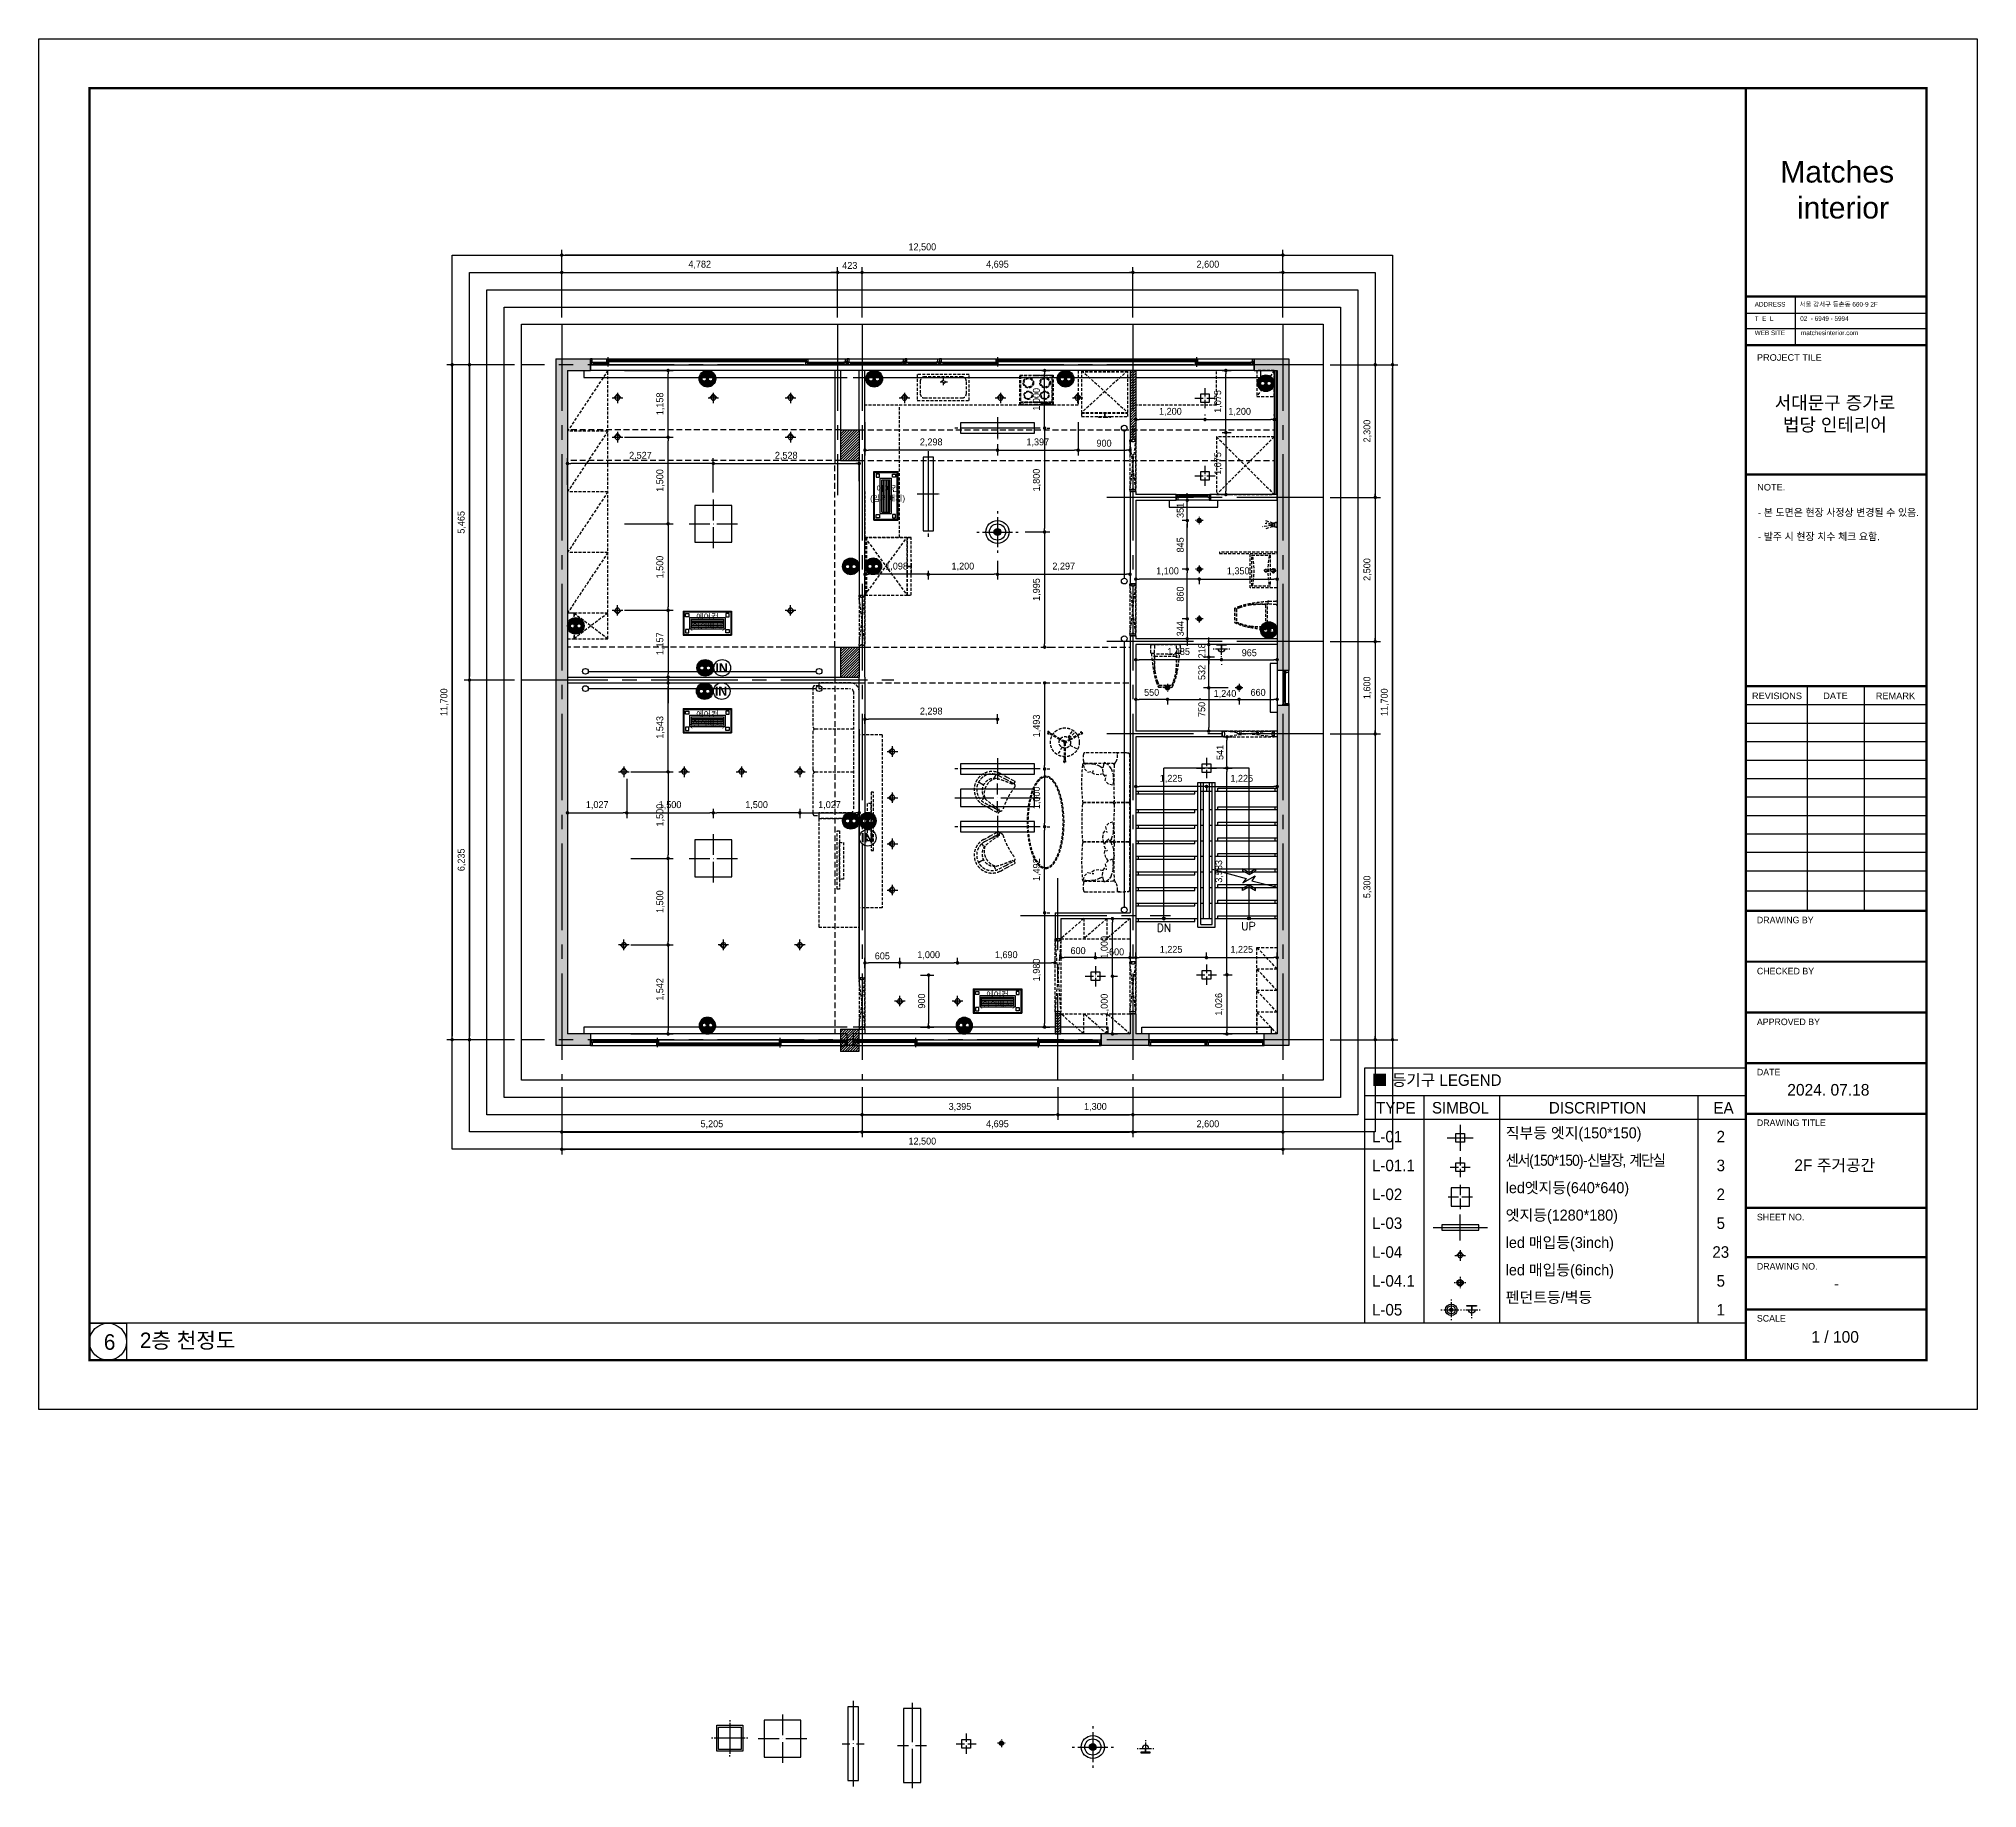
# Model space of a CAD drawing. Header units: millimetres. Extents: x -224448 to 1592092, y -164641 to 319001.
# Drawn here: x 80660 to 114260, y 139626 to 169950 of the extents above; entities that cross this region are included whole.
import ezdxf
from ezdxf.enums import TextEntityAlignment as Align

# ---------------------------------------------------------------- set-up
doc = ezdxf.new("R2010")
doc.units = ezdxf.units.MM
for name, pattern in [('CEN', [62, 60, -1, 0, -1]), ('CENTER2', [1.125, 0.75, -0.125, 0.125, -0.125]), ('HIDDEN', [9.525, 6.35, -3.175]), ('HIDDENX2', [19.05, 12.7, -6.35])]:
    doc.linetypes.add(name, pattern=pattern)
doc.layers.get('Defpoints').update_dxf_attribs({"color": 35})
for name, color, linetype in [('6LIG', 6, 'Continuous'), ('ARREA', 1, 'Continuous'), ('DIM', 3, 'Continuous'), ('FUR', 6, 'Continuous'), ('I-CL-LIT', 7, 'Continuous'), ('I-LIGHT', 1, 'Continuous'), ('I-TEXT', 7, 'Continuous'), ('I_CON', 2, 'Continuous'), ('I_FORMAT', 7, 'Continuous'), ('I_FUR', 6, 'Continuous'), ('I_HAT', 8, 'Continuous'), ('I_TXT', 7, 'Continuous'), ('I_WALL', 3, 'Continuous'), ('I_WIN', 5, 'Continuous'), ('Layer 1', 7, 'Continuous'), ('LIG', 6, 'Continuous'), ('LIGHT', 2, 'Continuous')]:
    doc.layers.add(name, color=color, linetype=linetype)
doc.layers.add('I_DIM', color=1, linetype='Continuous', lineweight=13)
doc.styles.add('DH-TEXT', font='')
doc.styles.add('HY울릉도', font='')
doc.styles.add('IABU-글꼴스타일', font='')
doc.styles.add('NTOP', font='Dotum.ttf')
doc.styles.add('ROMANS', font='romans', dxfattribs={"height": 135})
doc.styles.add('sim', font='')
doc.styles.get("Standard").update_dxf_attribs({"font": 'arial.ttf'})
doc.styles.add('맑은고딕', font='malgun.ttf')
doc.styles.add('주석', font='arial.ttf')
doc.styles.get('DH-TEXT').set_extended_font_data('HY울릉도L')
doc.styles.get('HY울릉도').set_extended_font_data('HY울릉도L')
doc.styles.get('IABU-글꼴스타일').set_extended_font_data('HY울릉도L')
doc.styles.get('sim').set_extended_font_data('Pretendard Variable Light')
doc.linetypes.add('BATTING', pattern='A,0.00254,-2.54,[134,ltypeshp.shx,S=2.54,R=0,X=-2.54,Y=0],-5.08,[134,ltypeshp.shx,S=2.54,R=180,X=2.54,Y=0],-2.54', length=10.16254)
doc.dimstyles.new('IABC-100 (SUB)', dxfattribs={"dimscale": 60, "dimtxt": 2, "dimasz": 1, "dimexe": 1.5, "dimexo": 2, "dimgap": 1, "dimtad": 1, "dimdec": 0, "dimdsep": 46, "dimlunit": 6, "dimtxsty": 'IABU-글꼴스타일', "dimblk": '1234_Dot', "dimcen": 1, "dimclrd": 4, "dimclre": 4, "dimclrt": 7, "dimadec": 0, "dimazin": 0, "dimtfac": 1, "dimtdec": 0, "dimtix": 1, "dimtmove": 2, "dimatfit": 3, "dimldrblk": '1234_Dot', "dimfxl": 2, "dimtolj": 1, "dimtzin": 0, "dimarcsym": 0})
pattern_1 = [(45, (-33519.093, 10146.922), (-22.4506403, 22.4506403), [])]

msp = doc.modelspace()

# ---------------------------------------------------------------- texts
at = {"attachment_point": 1}
for s, insert, char_height, width in [('\\pxsm1.5;{\\fGulim|b0|i0|c129|p50;L-01\\PL-01.1\\PL-02\\PL-03\\PL-04\\PL-04.1\\PL-05}', (103769.775, 151020.417), 200, 860.56499), ('\\pxsm1.5;{\\fGulim|b0|i0|c129|p50;직부등 엣지(1\\fGulim|b0|i0|c0|p50;50*150)\\P\\fGulim|b0|i0|c129|p50;\\W0.95;\\T0.9;센서(1\\fGulim|b0|i0|c0|p50;50*150)\\fGulim|b0|i0|c129|p50;-신발장, 계단실\\W1;\\T1;\\P\\fGulim|b0|i0|c0|p50;led\\fGulim|b0|i0|c129|p50;엣지등\\fGulim|b0|i0|c0|p50;(640*640)\\P\\fGulim|b0|i0|c129|p50;엣지등\\fGulim|b0|i0|c0|p50;(1280*180)\\Pled \\fGulim|b0|i0|c129|p50;매입등\\fGulim|b0|i0|c0|p50;(3\\fGulim|b0|i0|c129|p50;inch)\\P\\fGulim|b0|i0|c0|p50;led \\fGulim|b0|i0|c129|p50;매입등(6inch)\\P펜던트등/벽등}', (106087.027, 151080.417), 190, 3408.33664), ('\\pxsm1.5,qc;{\\fGulim|b0|i0|c129|p50;2\\P3\\P2\\P5\\P23\\P5\\P1}', (109547.975, 151020.417), 200, 533.9718)]:
    msp.add_mtext(s, dxfattribs=dict(at, insert=insert, char_height=char_height, width=width))
at = {"layer": 'I-TEXT', "color": 0, "char_height": 200, "attachment_point": 1, "style": 'NTOP'}
for s, insert, width in [('\\pxsm1,ql;■ 등기구 LEGEND', (103767.975, 152000.417), 3178.397), ('\\pxqc;{\\fGulim|b0|i0|c129|p50;TYPE}', (103767.975, 151520.417), 830), ('\\pxqc;{\\fGulim|b0|i0|c129|p50;SIMBOL}', (104887.975, 151520.417), 830), ('\\pxqc;{\\fGulim|b0|i0|c129|p50;DISCRIPTION}', (106237.975, 151520.417), 2882.38209), ('\\pxqc;{\\fGulim|b0|i0|c129|p50;EA}', (109547.975, 151520.417), 630)]:
    msp.add_mtext(s, dxfattribs=dict(at, insert=insert, width=width))
at = {"layer": 'I_FORMAT'}
for s, height, p in [('PROJECT TILE', 114.03042, (110440.905, 164368.439)), ('NOTE.', 114.0304, (110446.071, 162120.08))]:
    msp.add_text(s, height=height, dxfattribs=at).set_placement(p)
for s, p in [('REVISIONS', (110788.842, 158560.571)), ('DATE', (111802.748, 158560.571)), ('REMARK', (112842.446, 158559.88))]:
    msp.add_text(s, height=114.0304, dxfattribs=at).set_placement(p, align=Align.MIDDLE_CENTER)
at = {"layer": 'I_FORMAT', "style": 'sim'}
for s, height, p in [('DRAWING BY', 114.0304, (110440.905, 154618.259)), ('CHECKED BY', 114.0304, (110440.905, 153732.821)), ('APPROVED BY', 114.03042, (110440.905, 152852.821)), ('DATE', 114.0304, (110440.905, 151981.792)), ('2024. 07.18', 201.6, (110967.425, 151631.206)), ('DRAWING TITLE', 114.03042, (110440.905, 151103.808)), ('SHEET NO.', 114.0304, (110440.905, 149468.213)), ('DRAWING NO.', 114.03042, (110440.905, 148615.924)), ('SCALE', 114.0304, (110440.905, 147713.735))]:
    msp.add_text(s, height=height, dxfattribs=at).set_placement(p)
msp.add_text('-', height=201.6, dxfattribs=at).set_placement((111820.093, 148374.287), align=Align.MIDDLE_CENTER)
at = {"layer": 'I_FORMAT', "insert": (110403.179, 165387.79), "char_height": 114.030418, "width": 3215.12084, "attachment_point": 1, "line_spacing_factor": 0.93}
msp.add_mtext('{\\fGulim|b0|i0|c129|p50;\\H0.7x;ADDRESS        서울 강서구 등촌동 660-9 2F\\P\\fArial|b0|i0|c129|p34;\\P\\fGulim|b0|i0|c129|p50;T  E  L  \\fArial|b0|i0|c129|p34;          \\fArial|b0|i0|c0|p34;   \\fGulim|b0|i0|c129|p50;02  - 6949 - 5994\\P\\fArial|b0|i0|c129|p34;\\P\\fGulim|b0|i0|c129|p50;WEB SITE         matchesinterior.com}', dxfattribs=at)
at = {"layer": 'I_FORMAT', "insert": (111793.195, 163438.6), "char_height": 228.06084, "width": 7049.60658, "attachment_point": 5}
msp.add_mtext('{\\fPretendard Variable SemiBold|b0|i0|c129|p2;서대문구 증가로\\P법당 인테리어}', dxfattribs=at)
at = {"layer": 'I_FORMAT', "linetype": 'ByBlock', "insert": (110458.064, 161802.658), "char_height": 125.43346, "width": 2771.88373, "attachment_point": 1, "style": 'HY울릉도'}
msp.add_mtext('{\\fPretendard Variable Light|b0|i0|c129|p2;- 본 도면은 현장 사정상 변경될 수 있음.\\P\\P- 발주 시 현장 치수 체크 요함.}', dxfattribs=at)
at = {"layer": 'I_FORMAT', "attachment_point": 5, "style": 'sim'}
for s, insert, char_height, width in [('2F 주거공간', (111789.839, 150415.022), 201.6, 3701.04345), ('\\pxql;2층 천정도', (85367.099, 147374.466), 270, 5910.6775), ('1 / 100', (111796.701, 147447.63), 201.6, 3701.04345), ('\\pxql;6', (84743.012, 147358.466), 270, 5910.6775)]:
    msp.add_mtext(s, dxfattribs=dict(at, insert=insert, char_height=char_height, width=width))
at = {"layer": 'I_FUR', "color": 8, "linetype": 'HIDDEN', "ltscale": 8, "style": 'DH-TEXT'}
msp.add_text('Miele', height=15, dxfattribs=at).set_placement((97693.451, 163623.612))
at = {"layer": 'I_HAT', "style": 'ROMANS'}
for s, p in [('DN', (100164.418, 154472.583)), ('UP', (101628.547, 154500.857))]:
    msp.add_text(s, height=135, dxfattribs=at).set_placement(p, align=Align.CENTER)
at = {"layer": 'I_TXT', "char_height": 100, "width": 840, "attachment_point": 5, "style": 'HY울릉도'}
for insert in [(95373.479, 162053.641), (92249.894, 159835.087), (92249.894, 158142.681), (97277.5, 153284.492)]:
    msp.add_mtext('{\\fPretendard Variable Light|b0|i0|c129|p2;에어컨\\P(임의배치)}', dxfattribs=dict(at, insert=insert))
at = {"layer": 'Layer 1', "color": 250, "insert": (110845.117, 166829.17), "char_height": 373.824, "attachment_point": 7, "style": '주석'}
msp.add_mtext('Matches\\P  interior', dxfattribs=at)

# ---------------------------------------------------------------- blocks, each defined once
blk = doc.blocks.new('ff')
at = {"layer": 'I_WIN', "linetype": 'Continuous'}
for p, q in [((43740, 8610), (43710, 8610)), ((43710, 8610), (43710, 8519)), ((43710, 8519), (43710, 8510)), ((43710, 8510), (43727, 8510)), ((43727, 8510), (43727, 8559)), ((43727, 8559), (43740, 8559)), ((43731, 8515), (43731, 8555)), ((43731, 8555), (43769, 8555)), ((44289, 8555), (43731, 8555)), ((43769, 8515), (43731, 8515)), ((44289, 8515), (43731, 8515)), ((43740, 8559), (43740, 8610)), ((43769, 8540), (43763, 8538)), ((43763, 8538), (43763, 8532)), ((44257, 8537), (43763, 8537)), ((43763, 8533), (44257, 8533)), ((43763, 8532), (43769, 8530)), ((43769, 8555), (43769, 8540)), ((43769, 8541), (43771, 8540)), ((43769, 8529), (43771, 8531)), ((43769, 8530), (43769, 8515)), ((43771, 8540), (43772, 8539)), ((43771, 8531), (43772, 8532)), ((43772, 8539), (43773, 8537)), ((43772, 8532), (43773, 8533)), ((44248, 8539), (44247, 8537)), ((44248, 8539), (44247, 8537)), ((44248, 8532), (44247, 8533)), ((44248, 8532), (44247, 8533)), ((44249, 8540), (44248, 8539)), ((44249, 8540), (44248, 8539)), ((44249, 8531), (44248, 8532)), ((44249, 8531), (44248, 8532)), ((44251, 8541), (44249, 8540)), ((44251, 8541), (44249, 8540)), ((44251, 8529), (44249, 8531)), ((44251, 8529), (44249, 8531)), ((44289, 8555), (44251, 8555)), ((44251, 8555), (44251, 8540)), ((44289, 8555), (44251, 8555)), ((44251, 8555), (44251, 8540)), ((44251, 8540), (44257, 8538)), ((44251, 8540), (44257, 8538)), ((44257, 8532), (44251, 8530)), ((44257, 8532), (44251, 8530)), ((44251, 8530), (44251, 8515)), ((44251, 8530), (44251, 8515)), ((44251, 8515), (44289, 8515)), ((44251, 8515), (44289, 8515)), ((44255, 8537), (44255, 8533)), ((44255, 8537), (44255, 8533)), ((44257, 8538), (44257, 8532)), ((44257, 8538), (44257, 8532)), ((44280, 8561), (44280, 8610)), ((44280, 8610), (44310, 8610)), ((44280, 8559), (44280, 8561)), ((44293, 8559), (44280, 8559)), ((44289, 8515), (44289, 8555)), ((44289, 8515), (44289, 8555)), ((44293, 8510), (44293, 8559)), ((44310, 8510), (44293, 8510)), ((44310, 8610), (44310, 8519)), ((44310, 8610), (44310, 8519)), ((44310, 8519), (44310, 8510)), ((44310, 8519), (44310, 8510))]:
    blk.add_line(p, q, dxfattribs=at)
blk.add_lwpolyline([(44310, 8610), (43710, 8610), (43710, 8510), (44310, 8510)], dxfattribs=at)
blk = doc.blocks.new('win101')
at = {"layer": 'I_WIN', "linetype": 'Continuous'}
for p, q in [((-123185, -156809), (-123185, -156800)), ((-123185, -156800), (-123168, -156800)), ((-123185, -156810), (-123185, -156801)), ((-123185, -156900), (-123185, -156809)), ((-123185, -156900), (-123185, -156810)), ((-123155, -156900), (-123185, -156900)), ((-123168, -156800), (-123168, -156849)), ((-123168, -156849), (-123155, -156849)), ((-123127, -156805), (-123165, -156805)), ((-123165, -156805), (-123165, -156845)), ((-123165, -156805), (-122185, -156805)), ((-123127, -156805), (-123165, -156805)), ((-123165, -156805), (-123165, -156845)), ((-123165, -156845), (-123127, -156845)), ((-123165, -156845), (-122185, -156845)), ((-123165, -156845), (-123127, -156845)), ((-123155, -156849), (-123155, -156852)), ((-123155, -156852), (-123155, -156900)), ((-123132, -156822), (-123127, -156821)), ((-123132, -156822), (-123127, -156821)), ((-123132, -156829), (-123132, -156822)), ((-123132, -156829), (-123132, -156822)), ((-123127, -156831), (-123132, -156829)), ((-123127, -156831), (-123132, -156829)), ((-123130, -156828), (-123130, -156824)), ((-123130, -156828), (-123130, -156824)), ((-123127, -156821), (-123127, -156805)), ((-123127, -156821), (-123127, -156805)), ((-123127, -156820), (-123124, -156821)), ((-123127, -156820), (-123124, -156821)), ((-122185, -156824), (-123127, -156824)), ((-123127, -156828), (-122185, -156828)), ((-123127, -156831), (-123124, -156830)), ((-123127, -156831), (-123124, -156830)), ((-123127, -156845), (-123127, -156831)), ((-123127, -156845), (-123127, -156831)), ((-123124, -156821), (-123123, -156822)), ((-123124, -156821), (-123123, -156822)), ((-123124, -156830), (-123123, -156829)), ((-123124, -156830), (-123123, -156829)), ((-123123, -156822), (-123123, -156824)), ((-123123, -156822), (-123123, -156824)), ((-123123, -156829), (-123123, -156828)), ((-123123, -156829), (-123123, -156828)), ((-122247, -156822), (-122248, -156824)), ((-122247, -156829), (-122248, -156828)), ((-122244, -156820), (-122247, -156821)), ((-122247, -156821), (-122247, -156822)), ((-122247, -156830), (-122247, -156829)), ((-122244, -156831), (-122247, -156830)), ((-122244, -156821), (-122244, -156805)), ((-122244, -156805), (-122206, -156805)), ((-122238, -156822), (-122244, -156821)), ((-122244, -156831), (-122238, -156829)), ((-122244, -156845), (-122244, -156831)), ((-122206, -156845), (-122244, -156845)), ((-122238, -156829), (-122238, -156822)), ((-122203, -156850), (-122215, -156850)), ((-122215, -156850), (-122215, -156900)), ((-122215, -156900), (-122185, -156900)), ((-122206, -156805), (-122206, -156845)), ((-122185, -156801), (-122203, -156801)), ((-122203, -156801), (-122203, -156850)), ((-122185, -156810), (-122185, -156801)), ((-122185, -156900), (-122185, -156810))]:
    blk.add_line(p, q, dxfattribs=at)
blk.add_lwpolyline([(-123185, -156900), (-122185, -156900), (-122185, -156801), (-123185, -156801)], close=True, dxfattribs=at)
blk = doc.blocks.new('1234_Dot')
at = {"color": 0, "linetype": 'ByBlock', "lineweight": -2}
blk.add_line((-0.5, 0), (-1, 0), dxfattribs=at)
at = {"color": 0, "linetype": 'ByBlock', "const_width": 0.5}
blk.add_lwpolyline([(-0.25, 0, 1), (0.25, 0, 1)], format="xyb", close=True, dxfattribs=at)
blk = doc.blocks.new('*D398')
at = {"layer": 'Defpoints', "color": 0, "ltscale": 50, "transparency": 16777216}
for p in [(94507, 165900), (89725, 165000), (94507, 165000)]:
    blk.add_point(p, dxfattribs=at)
at = {"layer": 'DIM', "color": 4, "lineweight": -2, "ltscale": 50, "transparency": 16777216}
for p, q in [((89725, 165120), (89725, 165990)), ((94507, 165120), (94507, 165990)), ((89785, 165900), (94447, 165900))]:
    blk.add_line(p, q, dxfattribs=at)
at = {"layer": 'DIM', "color": 4, "lineweight": -2, "ltscale": 50, "transparency": 16777216, "xscale": 60, "yscale": 60, "zscale": 60, "rotation": 180}
blk.add_blockref('1234_Dot', (89725, 165900), dxfattribs=at)
at = {"layer": 'DIM', "color": 4, "lineweight": -2, "ltscale": 50, "transparency": 16777216, "xscale": 60, "yscale": 60, "zscale": 60}
blk.add_blockref('1234_Dot', (94507, 165900), dxfattribs=at)
at = {"layer": 'DIM', "color": 7, "ltscale": 50, "transparency": 16777216, "insert": (92116, 166032), "char_height": 120, "attachment_point": 5, "style": 'IABU-글꼴스타일'}
blk.add_mtext('\\A1;4,782', dxfattribs=at)
blk = doc.blocks.new('*D399')
at = {"layer": 'Defpoints', "color": 0, "ltscale": 50, "transparency": 16777216}
for p in [(99625, 165900), (94930, 165000), (99625, 165000)]:
    blk.add_point(p, dxfattribs=at)
at = {"layer": 'DIM', "color": 4, "lineweight": -2, "ltscale": 50, "transparency": 16777216}
for p, q in [((94930, 165120), (94930, 165990)), ((99625, 165120), (99625, 165990)), ((94990, 165900), (99565, 165900))]:
    blk.add_line(p, q, dxfattribs=at)
at = {"layer": 'DIM', "color": 4, "lineweight": -2, "ltscale": 50, "transparency": 16777216, "xscale": 60, "yscale": 60, "zscale": 60, "rotation": 180}
blk.add_blockref('1234_Dot', (94930, 165900), dxfattribs=at)
at = {"layer": 'DIM', "color": 4, "lineweight": -2, "ltscale": 50, "transparency": 16777216, "xscale": 60, "yscale": 60, "zscale": 60}
blk.add_blockref('1234_Dot', (99625, 165900), dxfattribs=at)
at = {"layer": 'DIM', "color": 7, "ltscale": 50, "transparency": 16777216, "insert": (97277, 166032), "char_height": 120, "attachment_point": 5, "style": 'IABU-글꼴스타일'}
blk.add_mtext('\\A1;4,695', dxfattribs=at)
blk = doc.blocks.new('*D400')
at = {"layer": 'Defpoints', "color": 0, "ltscale": 50, "transparency": 16777216}
for p in [(102925, 164300), (102925, 162000), (103825, 162000)]:
    blk.add_point(p, dxfattribs=at)
at = {"layer": 'DIM', "color": 4, "lineweight": -2, "ltscale": 50, "transparency": 16777216}
for p, q in [((103045, 164300), (103915, 164300)), ((103825, 164240), (103825, 162060)), ((103045, 162000), (103915, 162000))]:
    blk.add_line(p, q, dxfattribs=at)
at = {"layer": 'DIM', "color": 4, "lineweight": -2, "ltscale": 50, "transparency": 16777216, "xscale": 60, "yscale": 60, "zscale": 60}
for p, rotation in [((103825, 164300), 90), ((103825, 162000), 270)]:
    blk.add_blockref('1234_Dot', p, dxfattribs=dict(at, rotation=rotation))
at = {"layer": 'DIM', "color": 7, "ltscale": 50, "transparency": 16777216, "insert": (103693, 163150), "char_height": 120, "attachment_point": 5, "rotation": 90, "style": 'IABU-글꼴스타일'}
blk.add_mtext('\\A1;2,300', dxfattribs=at)
blk = doc.blocks.new('*D401')
at = {"layer": 'Defpoints', "color": 0, "ltscale": 50, "transparency": 16777216}
for p in [(89725, 166200), (89725, 165000), (102225, 165000)]:
    blk.add_point(p, dxfattribs=at)
at = {"layer": 'DIM', "color": 4, "lineweight": -2, "ltscale": 50, "transparency": 16777216}
for p, q in [((89725, 165120), (89725, 166290)), ((102165, 166200), (89785, 166200)), ((102225, 165120), (102225, 166290))]:
    blk.add_line(p, q, dxfattribs=at)
at = {"layer": 'DIM', "color": 4, "lineweight": -2, "ltscale": 50, "transparency": 16777216, "xscale": 60, "yscale": 60, "zscale": 60, "rotation": 180}
blk.add_blockref('1234_Dot', (89725, 166200), dxfattribs=at)
at = {"layer": 'DIM', "color": 4, "lineweight": -2, "ltscale": 50, "transparency": 16777216, "xscale": 60, "yscale": 60, "zscale": 60}
blk.add_blockref('1234_Dot', (102225, 166200), dxfattribs=at)
at = {"layer": 'DIM', "color": 7, "ltscale": 50, "transparency": 16777216, "insert": (95975, 166332), "char_height": 120, "attachment_point": 5, "style": 'IABU-글꼴스타일'}
blk.add_mtext('\\A1;12,500', dxfattribs=at)
blk = doc.blocks.new('*D395')
at = {"layer": 'Defpoints', "color": 0, "ltscale": 50, "transparency": 16777216}
for p in [(102925, 164300), (104125, 164300), (102925, 152600)]:
    blk.add_point(p, dxfattribs=at)
at = {"layer": 'DIM', "color": 4, "lineweight": -2, "ltscale": 50, "transparency": 16777216}
for p, q in [((103045, 164300), (104215, 164300)), ((104125, 152660), (104125, 164240)), ((103045, 152600), (104215, 152600))]:
    blk.add_line(p, q, dxfattribs=at)
at = {"layer": 'DIM', "color": 4, "lineweight": -2, "ltscale": 50, "transparency": 16777216, "xscale": 60, "yscale": 60, "zscale": 60}
for p, rotation in [((104125, 164300), 90), ((104125, 152600), 270)]:
    blk.add_blockref('1234_Dot', p, dxfattribs=dict(at, rotation=rotation))
at = {"layer": 'DIM', "color": 7, "ltscale": 50, "transparency": 16777216, "insert": (103993, 158450), "char_height": 120, "attachment_point": 5, "rotation": 90, "style": 'IABU-글꼴스타일'}
blk.add_mtext('\\A1;11,700', dxfattribs=at)
blk = doc.blocks.new('*D402')
at = {"layer": 'Defpoints', "color": 0, "ltscale": 50, "transparency": 16777216}
for p in [(89025, 158835), (88125, 152600), (89025, 152600)]:
    blk.add_point(p, dxfattribs=at)
at = {"layer": 'DIM', "color": 4, "lineweight": -2, "ltscale": 50, "transparency": 16777216}
for p, q in [((88905, 158835), (88035, 158835)), ((88125, 158775), (88125, 152660)), ((88905, 152600), (88035, 152600))]:
    blk.add_line(p, q, dxfattribs=at)
at = {"layer": 'DIM', "color": 4, "lineweight": -2, "ltscale": 50, "transparency": 16777216, "xscale": 60, "yscale": 60, "zscale": 60}
for p, rotation in [((88125, 158835), 90), ((88125, 152600), 270)]:
    blk.add_blockref('1234_Dot', p, dxfattribs=dict(at, rotation=rotation))
at = {"layer": 'DIM', "color": 7, "ltscale": 50, "transparency": 16777216, "insert": (87993, 155718), "char_height": 120, "attachment_point": 5, "rotation": 90, "style": 'IABU-글꼴스타일'}
blk.add_mtext('\\A1;6,235', dxfattribs=at)
blk = doc.blocks.new('*D403')
at = {"layer": 'Defpoints', "color": 0, "ltscale": 50, "transparency": 16777216}
for p in [(89725, 151900), (94930, 151900), (94930, 151000)]:
    blk.add_point(p, dxfattribs=at)
at = {"layer": 'DIM', "color": 4, "lineweight": -2, "ltscale": 50, "transparency": 16777216}
for p, q in [((89725, 151780), (89725, 150910)), ((94930, 151780), (94930, 150910)), ((89785, 151000), (94870, 151000))]:
    blk.add_line(p, q, dxfattribs=at)
at = {"layer": 'DIM', "color": 4, "lineweight": -2, "ltscale": 50, "transparency": 16777216, "xscale": 60, "yscale": 60, "zscale": 60, "rotation": 180}
blk.add_blockref('1234_Dot', (89725, 151000), dxfattribs=at)
at = {"layer": 'DIM', "color": 4, "lineweight": -2, "ltscale": 50, "transparency": 16777216, "xscale": 60, "yscale": 60, "zscale": 60}
blk.add_blockref('1234_Dot', (94930, 151000), dxfattribs=at)
at = {"layer": 'DIM', "color": 7, "ltscale": 50, "transparency": 16777216, "insert": (92327, 151132), "char_height": 120, "attachment_point": 5, "style": 'IABU-글꼴스타일'}
blk.add_mtext('\\A1;5,205', dxfattribs=at)
blk = doc.blocks.new('*D404')
at = {"layer": 'Defpoints', "color": 0, "ltscale": 50, "transparency": 16777216}
for p in [(102925, 159500), (102925, 157900), (103825, 157900)]:
    blk.add_point(p, dxfattribs=at)
at = {"layer": 'DIM', "color": 4, "lineweight": -2, "ltscale": 50, "transparency": 16777216}
for p, q in [((103045, 159500), (103915, 159500)), ((103825, 159440), (103825, 157960)), ((103045, 157900), (103915, 157900))]:
    blk.add_line(p, q, dxfattribs=at)
at = {"layer": 'DIM', "color": 4, "lineweight": -2, "ltscale": 50, "transparency": 16777216, "xscale": 60, "yscale": 60, "zscale": 60}
for p, rotation in [((103825, 159500), 90), ((103825, 157900), 270)]:
    blk.add_blockref('1234_Dot', p, dxfattribs=dict(at, rotation=rotation))
at = {"layer": 'DIM', "color": 7, "ltscale": 50, "transparency": 16777216, "insert": (103693, 158700), "char_height": 120, "attachment_point": 5, "rotation": 90, "style": 'IABU-글꼴스타일'}
blk.add_mtext('\\A1;1,600', dxfattribs=at)
blk = doc.blocks.new('*D405')
at = {"layer": 'Defpoints', "color": 0, "ltscale": 50, "transparency": 16777216}
for p in [(102925, 157900), (102925, 152600), (103825, 152600)]:
    blk.add_point(p, dxfattribs=at)
at = {"layer": 'DIM', "color": 4, "lineweight": -2, "ltscale": 50, "transparency": 16777216}
for p, q in [((103045, 157900), (103915, 157900)), ((103825, 157840), (103825, 152660)), ((103045, 152600), (103915, 152600))]:
    blk.add_line(p, q, dxfattribs=at)
at = {"layer": 'DIM', "color": 4, "lineweight": -2, "ltscale": 50, "transparency": 16777216, "xscale": 60, "yscale": 60, "zscale": 60}
for p, rotation in [((103825, 157900), 90), ((103825, 152600), 270)]:
    blk.add_blockref('1234_Dot', p, dxfattribs=dict(at, rotation=rotation))
at = {"layer": 'DIM', "color": 7, "ltscale": 50, "transparency": 16777216, "insert": (103693, 155250), "char_height": 120, "attachment_point": 5, "rotation": 90, "style": 'IABU-글꼴스타일'}
blk.add_mtext('\\A1;5,300', dxfattribs=at)
blk = doc.blocks.new('*D406')
at = {"layer": 'Defpoints', "color": 0, "ltscale": 50, "transparency": 16777216}
for p in [(89025, 164300), (88125, 158835), (89025, 158835)]:
    blk.add_point(p, dxfattribs=at)
at = {"layer": 'DIM', "color": 4, "lineweight": -2, "ltscale": 50, "transparency": 16777216}
for p, q in [((88905, 164300), (88035, 164300)), ((88125, 164240), (88125, 158895)), ((88905, 158835), (88035, 158835))]:
    blk.add_line(p, q, dxfattribs=at)
at = {"layer": 'DIM', "color": 4, "lineweight": -2, "ltscale": 50, "transparency": 16777216, "xscale": 60, "yscale": 60, "zscale": 60}
for p, rotation in [((88125, 164300), 90), ((88125, 158835), 270)]:
    blk.add_blockref('1234_Dot', p, dxfattribs=dict(at, rotation=rotation))
at = {"layer": 'DIM', "color": 7, "ltscale": 50, "transparency": 16777216, "insert": (87993, 161568), "char_height": 120, "attachment_point": 5, "rotation": 90, "style": 'IABU-글꼴스타일'}
blk.add_mtext('\\A1;5,465', dxfattribs=at)
blk = doc.blocks.new('*D407')
at = {"layer": 'Defpoints', "color": 0, "ltscale": 50, "transparency": 16777216}
for p in [(102925, 162000), (102925, 159500), (103825, 159500)]:
    blk.add_point(p, dxfattribs=at)
at = {"layer": 'DIM', "color": 4, "lineweight": -2, "ltscale": 50, "transparency": 16777216}
for p, q in [((103045, 162000), (103915, 162000)), ((103825, 161940), (103825, 159560)), ((103045, 159500), (103915, 159500))]:
    blk.add_line(p, q, dxfattribs=at)
at = {"layer": 'DIM', "color": 4, "lineweight": -2, "ltscale": 50, "transparency": 16777216, "xscale": 60, "yscale": 60, "zscale": 60}
for p, rotation in [((103825, 162000), 90), ((103825, 159500), 270)]:
    blk.add_blockref('1234_Dot', p, dxfattribs=dict(at, rotation=rotation))
at = {"layer": 'DIM', "color": 7, "ltscale": 50, "transparency": 16777216, "insert": (103693, 160750), "char_height": 120, "attachment_point": 5, "rotation": 90, "style": 'IABU-글꼴스타일'}
blk.add_mtext('\\A1;2,500', dxfattribs=at)
blk = doc.blocks.new('*D408')
at = {"layer": 'Defpoints', "color": 0, "ltscale": 50, "transparency": 16777216}
for p in [(102225, 165900), (99625, 165000), (102225, 165000)]:
    blk.add_point(p, dxfattribs=at)
at = {"layer": 'DIM', "color": 4, "lineweight": -2, "ltscale": 50, "transparency": 16777216}
for p, q in [((99625, 165120), (99625, 165990)), ((102225, 165120), (102225, 165990)), ((99685, 165900), (102165, 165900))]:
    blk.add_line(p, q, dxfattribs=at)
at = {"layer": 'DIM', "color": 4, "lineweight": -2, "ltscale": 50, "transparency": 16777216, "xscale": 60, "yscale": 60, "zscale": 60, "rotation": 180}
blk.add_blockref('1234_Dot', (99625, 165900), dxfattribs=at)
at = {"layer": 'DIM', "color": 4, "lineweight": -2, "ltscale": 50, "transparency": 16777216, "xscale": 60, "yscale": 60, "zscale": 60}
blk.add_blockref('1234_Dot', (102225, 165900), dxfattribs=at)
at = {"layer": 'DIM', "color": 7, "ltscale": 50, "transparency": 16777216, "insert": (100925, 166032), "char_height": 120, "attachment_point": 5, "style": 'IABU-글꼴스타일'}
blk.add_mtext('\\A1;2,600', dxfattribs=at)
blk = doc.blocks.new('*D409')
at = {"layer": 'Defpoints', "color": 0, "ltscale": 50, "transparency": 16777216}
for p in [(99625, 151900), (102225, 151900), (99625, 151000)]:
    blk.add_point(p, dxfattribs=at)
at = {"layer": 'DIM', "color": 4, "lineweight": -2, "ltscale": 50, "transparency": 16777216}
for p, q in [((99625, 151780), (99625, 150910)), ((102225, 151780), (102225, 150910)), ((102165, 151000), (99685, 151000))]:
    blk.add_line(p, q, dxfattribs=at)
at = {"layer": 'DIM', "color": 4, "lineweight": -2, "ltscale": 50, "transparency": 16777216, "xscale": 60, "yscale": 60, "zscale": 60, "rotation": 180}
blk.add_blockref('1234_Dot', (99625, 151000), dxfattribs=at)
at = {"layer": 'DIM', "color": 4, "lineweight": -2, "ltscale": 50, "transparency": 16777216, "xscale": 60, "yscale": 60, "zscale": 60}
blk.add_blockref('1234_Dot', (102225, 151000), dxfattribs=at)
at = {"layer": 'DIM', "color": 7, "ltscale": 50, "transparency": 16777216, "insert": (100925, 151132), "char_height": 120, "attachment_point": 5, "style": 'IABU-글꼴스타일'}
blk.add_mtext('\\A1;2,600', dxfattribs=at)
blk = doc.blocks.new('j 10')
at = {"layer": 'I_FUR', "color": 8, "linetype": 'HIDDEN', "ltscale": 8}
for p, q in [((300474, 48442), (300574, 48442)), ((300474, 48412), (300474, 48442)), ((300474, 48442), (300474, 48442)), ((300474, 48412), (300474, 47572)), ((300504, 48412), (300474, 48412)), ((300474, 47572), (300574, 48412)), ((300574, 47582), (300474, 48412)), ((300504, 48402), (300504, 48412)), ((300544, 48402), (300504, 48402)), ((300574, 48412), (300544, 48412)), ((300544, 48412), (300544, 48402)), ((300574, 48442), (300574, 48412)), ((300574, 47572), (300574, 48412)), ((300574, 48412), (300574, 47582)), ((300504, 47572), (300474, 47572)), ((300474, 47572), (300474, 47542)), ((300474, 47542), (300574, 47542)), ((300474, 47542), (300474, 47542)), ((300544, 47582), (300504, 47582)), ((300504, 47582), (300504, 47572)), ((300544, 47572), (300544, 47582)), ((300574, 47572), (300544, 47572)), ((300574, 47542), (300574, 47572))]:
    blk.add_line(p, q, dxfattribs=at)
blk = doc.blocks.new('*D396')
at = {"layer": 'Defpoints', "color": 0, "ltscale": 50, "transparency": 16777216}
for p in [(89025, 164300), (87825, 152600), (89025, 152600)]:
    blk.add_point(p, dxfattribs=at)
at = {"layer": 'DIM', "color": 4, "lineweight": -2, "ltscale": 50, "transparency": 16777216}
for p, q in [((88905, 164300), (87735, 164300)), ((87825, 164240), (87825, 152660)), ((88905, 152600), (87735, 152600))]:
    blk.add_line(p, q, dxfattribs=at)
at = {"layer": 'DIM', "color": 4, "lineweight": -2, "ltscale": 50, "transparency": 16777216, "xscale": 60, "yscale": 60, "zscale": 60}
for p, rotation in [((87825, 164300), 90), ((87825, 152600), 270)]:
    blk.add_blockref('1234_Dot', p, dxfattribs=dict(at, rotation=rotation))
at = {"layer": 'DIM', "color": 7, "ltscale": 50, "transparency": 16777216, "insert": (87693, 158450), "char_height": 120, "attachment_point": 5, "rotation": 90, "style": 'IABU-글꼴스타일'}
blk.add_mtext('\\A1;11,700', dxfattribs=at)
blk = doc.blocks.new('*D410')
at = {"layer": 'Defpoints', "color": 0, "ltscale": 50, "transparency": 16777216}
for p in [(94930, 151900), (99625, 151900), (99625, 151000)]:
    blk.add_point(p, dxfattribs=at)
at = {"layer": 'DIM', "color": 4, "lineweight": -2, "ltscale": 50, "transparency": 16777216}
for p, q in [((94930, 151780), (94930, 150910)), ((99625, 151780), (99625, 150910)), ((94990, 151000), (99565, 151000))]:
    blk.add_line(p, q, dxfattribs=at)
at = {"layer": 'DIM', "color": 4, "lineweight": -2, "ltscale": 50, "transparency": 16777216, "xscale": 60, "yscale": 60, "zscale": 60, "rotation": 180}
blk.add_blockref('1234_Dot', (94930, 151000), dxfattribs=at)
at = {"layer": 'DIM', "color": 4, "lineweight": -2, "ltscale": 50, "transparency": 16777216, "xscale": 60, "yscale": 60, "zscale": 60}
blk.add_blockref('1234_Dot', (99625, 151000), dxfattribs=at)
at = {"layer": 'DIM', "color": 7, "ltscale": 50, "transparency": 16777216, "insert": (97277, 151132), "char_height": 120, "attachment_point": 5, "style": 'IABU-글꼴스타일'}
blk.add_mtext('\\A1;4,695', dxfattribs=at)
blk = doc.blocks.new('*D397')
at = {"layer": 'Defpoints', "color": 0, "ltscale": 50, "transparency": 16777216}
for p in [(89725, 151900), (102225, 151900), (89725, 150700)]:
    blk.add_point(p, dxfattribs=at)
at = {"layer": 'DIM', "color": 4, "lineweight": -2, "ltscale": 50, "transparency": 16777216}
for p, q in [((89725, 151780), (89725, 150610)), ((102225, 151780), (102225, 150610)), ((102165, 150700), (89785, 150700))]:
    blk.add_line(p, q, dxfattribs=at)
at = {"layer": 'DIM', "color": 4, "lineweight": -2, "ltscale": 50, "transparency": 16777216, "xscale": 60, "yscale": 60, "zscale": 60, "rotation": 180}
blk.add_blockref('1234_Dot', (89725, 150700), dxfattribs=at)
at = {"layer": 'DIM', "color": 4, "lineweight": -2, "ltscale": 50, "transparency": 16777216, "xscale": 60, "yscale": 60, "zscale": 60}
blk.add_blockref('1234_Dot', (102225, 150700), dxfattribs=at)
at = {"layer": 'DIM', "color": 7, "ltscale": 50, "transparency": 16777216, "insert": (95975, 150832), "char_height": 120, "attachment_point": 5, "style": 'IABU-글꼴스타일'}
blk.add_mtext('\\A1;12,500', dxfattribs=at)
blk = doc.blocks.new('콘센트')
at = {"ltscale": 50}
h = blk.add_hatch(color=150, dxfattribs=at)
h.dxf.hatch_style = 1
edge = h.paths.add_edge_path()
edge.add_arc((-34286, -6087), 100, 0, 360)
edge = h.paths.add_edge_path(flags=16)
edge.add_arc((-34248, -6089), 26, 0, 360)
edge = h.paths.add_edge_path(flags=16)
edge.add_arc((-34325, -6089), 26, 0, 360)
at = {"color": 150, "ltscale": 50}
for centre, radius in [((-34286, -6087), 100), ((-34325, -6089), 26), ((-34248, -6089), 26)]:
    blk.add_circle(centre, radius, dxfattribs=at)
blk = doc.blocks.new('J6')
at = {"layer": 'I_FUR', "color": 8, "linetype": 'HIDDEN', "ltscale": 8}
for p, q in [((142581, 43522), (142581, 44762)), ((142681, 44762), (142581, 43522)), ((142581, 44762), (142681, 43522)), ((142681, 44762), (142681, 43522))]:
    blk.add_line(p, q, dxfattribs=at)
for points in [[(142581, 44792), (142681, 44792), (142681, 44762), (142651, 44762), (142651, 44752), (142611, 44752), (142611, 44762), (142581, 44762), (142581, 44792)], [(142581, 43492), (142681, 43492), (142681, 43522), (142651, 43522), (142651, 43532), (142611, 43532), (142611, 43522), (142581, 43522), (142581, 43492)]]:
    blk.add_lwpolyline(points, close=True, dxfattribs=at)
blk = doc.blocks.new('J5')
at = {"color": 150, "ltscale": 50}
blk.add_circle((302452, 41414), 72, dxfattribs=at)
at = {"color": 150, "ltscale": 50, "insert": (302500, 41414), "char_height": 80, "attachment_point": 6, "style": '맑은고딕'}
blk.add_mtext('{\\fPretendard Variable SemiBold|b0|i0|c129|p2;IN}', dxfattribs=at)
blk = doc.blocks.new('l2')
blk.add_circle((354296, 53893), 37.5)
at = {"layer": 'I-CL-LIT', "color": 1}
for p, q in [((354239, 53893), (354230, 53893)), ((354344, 53893), (354248, 53893)), ((354296, 53959), (354296, 53950)), ((354296, 53942), (354296, 53845)), ((354296, 53836), (354296, 53828)), ((354362, 53893), (354353, 53893))]:
    blk.add_line(p, q, dxfattribs=at)
blk.add_circle((354296, 53893), 26.3, dxfattribs=at)
blk = doc.blocks.new('J20')
at = {"layer": 'I-LIGHT', "color": 144}
for p, q in [((33370, 27039), (33370, 26619)), ((33370, 27039), (34210, 27039)), ((33384, 27025), (33384, 26633)), ((33384, 27025), (34196, 27025)), ((33482, 26927), (33482, 26731)), ((33482, 26927), (34098, 26927)), ((33510, 26899), (33510, 26759)), ((33510, 26899), (34070, 26899)), ((33510, 26899), (34070, 26899)), ((34070, 26899), (34070, 26759)), ((34098, 26927), (34098, 26731)), ((34196, 27025), (34196, 26633)), ((34210, 27039), (34210, 26619)), ((33370, 26619), (34210, 26619)), ((33384, 26633), (34196, 26633)), ((33482, 26731), (34098, 26731)), ((33510, 26871), (34070, 26871)), ((33510, 26843), (34070, 26843)), ((33510, 26815), (34070, 26815)), ((33510, 26787), (34070, 26787)), ((33510, 26759), (34070, 26759)), ((33510, 26759), (34070, 26759)), ((33510, 26759), (34070, 26759)), ((33510, 26759), (34070, 26759)), ((33510, 26731), (34070, 26731))]:
    blk.add_line(p, q, dxfattribs=at)
for points in [[(33468, 26941), (33412, 26941), (33412, 26997), (33468, 26997)], [(34112, 26941), (34168, 26941), (34168, 26997), (34112, 26997)], [(33468, 26717), (33412, 26717), (33412, 26661), (33468, 26661)], [(34112, 26717), (34168, 26717), (34168, 26661), (34112, 26661)]]:
    blk.add_lwpolyline(points, close=True, dxfattribs=at)
blk = doc.blocks.new('dd')
at = {"layer": 'I_WIN', "linetype": 'Continuous'}
for p, q in [((10974, 19551), (16424, 19551)), ((10974, 19542), (10974, 19551)), ((10974, 19551), (10991, 19551)), ((10974, 19451), (10974, 19542)), ((10991, 19551), (10991, 19502)), ((10991, 19502), (11004, 19502)), ((10994, 19546), (11974, 19546)), ((11032, 19546), (10994, 19546)), ((10994, 19546), (10994, 19506)), ((10994, 19506), (11974, 19506)), ((10994, 19506), (11032, 19506)), ((11004, 19502), (11004, 19500)), ((11004, 19500), (11004, 19451)), ((11027, 19529), (11032, 19531)), ((11027, 19523), (11027, 19529)), ((11032, 19521), (11027, 19523)), ((11029, 19524), (11029, 19528)), ((11032, 19531), (11032, 19546)), ((11032, 19532), (11035, 19530)), ((11974, 19528), (11032, 19528)), ((11032, 19524), (11974, 19524)), ((11032, 19520), (11035, 19522)), ((11032, 19506), (11032, 19521)), ((11035, 19530), (11036, 19529)), ((11035, 19522), (11036, 19523)), ((11036, 19529), (11036, 19528)), ((11036, 19523), (11036, 19524)), ((11953, 19529), (11952, 19528)), ((11953, 19523), (11952, 19524)), ((11956, 19532), (11953, 19530)), ((11953, 19530), (11953, 19529)), ((11953, 19522), (11953, 19523)), ((11956, 19520), (11953, 19522)), ((11956, 19531), (11956, 19546)), ((11956, 19546), (11991, 19546)), ((11962, 19529), (11956, 19531)), ((11956, 19521), (11962, 19523)), ((11956, 19506), (11956, 19521)), ((11991, 19506), (11956, 19506)), ((11956, 19496), (15441, 19496)), ((11991, 19496), (11956, 19496)), ((11956, 19496), (11956, 19456)), ((11962, 19523), (11962, 19529)), ((11962, 19524), (11962, 19528)), ((11974, 19420), (11974, 19585)), ((11991, 19546), (11991, 19506)), ((11991, 19481), (11991, 19496)), ((15441, 19546), (15406, 19546)), ((15406, 19546), (15406, 19506)), ((15406, 19546), (16424, 19546)), ((15406, 19506), (15441, 19506)), ((15441, 19496), (15406, 19496)), ((15406, 19496), (15406, 19481)), ((15424, 19418), (15424, 19586)), ((15424, 19506), (16424, 19506)), ((15436, 19529), (15441, 19531)), ((15436, 19523), (15436, 19529)), ((16370, 19528), (15436, 19528)), ((15436, 19524), (16370, 19524)), ((15441, 19521), (15436, 19523)), ((15441, 19531), (15441, 19546)), ((15441, 19532), (15444, 19530)), ((15441, 19520), (15444, 19522)), ((15441, 19506), (15441, 19521)), ((15441, 19456), (15441, 19496)), ((15444, 19530), (15444, 19530)), ((15444, 19530), (15445, 19528)), ((15444, 19523), (15445, 19524)), ((15444, 19522), (15444, 19523)), ((16362, 19529), (16361, 19528)), ((16362, 19523), (16361, 19524)), ((16365, 19532), (16362, 19530)), ((16362, 19530), (16362, 19529)), ((16362, 19522), (16362, 19523)), ((16365, 19520), (16362, 19522)), ((16365, 19531), (16365, 19546)), ((16365, 19546), (16403, 19546)), ((16370, 19529), (16365, 19531)), ((16365, 19521), (16370, 19523)), ((16365, 19506), (16365, 19521)), ((16403, 19506), (16365, 19506)), ((16370, 19523), (16370, 19529)), ((16406, 19502), (16394, 19502)), ((16394, 19502), (16394, 19451)), ((16403, 19546), (16403, 19506)), ((16424, 19551), (16406, 19551)), ((16406, 19551), (16406, 19502)), ((11004, 19451), (10974, 19451)), ((11004, 19451), (16424, 19451)), ((15441, 19478), (11956, 19478)), ((11956, 19474), (15441, 19474)), ((11956, 19456), (15424, 19456)), ((11956, 19456), (11991, 19456)), ((11986, 19479), (11991, 19481)), ((11986, 19472), (11986, 19479)), ((11986, 19478), (11986, 19474)), ((11991, 19471), (11986, 19472)), ((11991, 19481), (11994, 19480)), ((11991, 19470), (11994, 19471)), ((11991, 19456), (11991, 19471)), ((11994, 19480), (11994, 19479)), ((11994, 19479), (11995, 19478)), ((11994, 19472), (11995, 19474)), ((11994, 19471), (11994, 19472)), ((15403, 19479), (15402, 19478)), ((15403, 19472), (15402, 19474)), ((15406, 19482), (15403, 19480)), ((15403, 19480), (15403, 19479)), ((15403, 19471), (15403, 19472)), ((15406, 19470), (15403, 19471)), ((15406, 19481), (15412, 19479)), ((15412, 19472), (15406, 19471)), ((15406, 19471), (15406, 19456)), ((15406, 19456), (15441, 19456)), ((15412, 19479), (15412, 19472)), ((15412, 19474), (15412, 19478)), ((16394, 19451), (16424, 19451))]:
    blk.add_line(p, q, dxfattribs=at)
blk = doc.blocks.new('win10')
at = {"layer": 'I_WIN', "linetype": 'Continuous'}
for p, q in [((-128735, -160207), (-128735, -160297)), ((-128705, -160207), (-128735, -160207)), ((-128735, -160207), (-128735, -160298)), ((-128718, -160307), (-128718, -160258)), ((-128718, -160258), (-128705, -160258)), ((-128715, -160302), (-128715, -160262)), ((-128715, -160262), (-128677, -160262)), ((-128715, -160262), (-128156, -160262)), ((-128715, -160302), (-128715, -160262)), ((-128715, -160262), (-128677, -160262)), ((-128705, -160255), (-128705, -160207)), ((-128705, -160258), (-128705, -160255)), ((-128677, -160262), (-128677, -160276)), ((-128677, -160262), (-128677, -160276)), ((-128156, -160262), (-128194, -160262)), ((-128194, -160262), (-128194, -160276)), ((-128165, -160257), (-128165, -160207)), ((-128165, -160207), (-128135, -160207)), ((-128153, -160257), (-128165, -160257)), ((-128156, -160302), (-128156, -160262)), ((-128153, -160306), (-128153, -160257)), ((-128135, -160207), (-128135, -160297)), ((-128735, -160297), (-128735, -160306)), ((-128735, -160298), (-128735, -160307)), ((-128735, -160307), (-128718, -160307)), ((-128677, -160302), (-128715, -160302)), ((-128715, -160302), (-128156, -160302)), ((-128677, -160302), (-128715, -160302)), ((-128677, -160276), (-128682, -160278)), ((-128677, -160276), (-128682, -160278)), ((-128682, -160278), (-128682, -160285)), ((-128682, -160278), (-128682, -160285)), ((-128682, -160285), (-128677, -160286)), ((-128682, -160285), (-128677, -160286)), ((-128680, -160279), (-128680, -160283)), ((-128680, -160279), (-128680, -160283)), ((-128677, -160276), (-128674, -160277)), ((-128677, -160276), (-128674, -160277)), ((-128677, -160279), (-128188, -160279)), ((-128188, -160283), (-128677, -160283)), ((-128677, -160287), (-128674, -160286)), ((-128677, -160286), (-128677, -160302)), ((-128677, -160287), (-128674, -160286)), ((-128677, -160286), (-128677, -160302)), ((-128674, -160277), (-128673, -160278)), ((-128674, -160277), (-128673, -160278)), ((-128674, -160286), (-128673, -160285)), ((-128674, -160286), (-128673, -160285)), ((-128673, -160278), (-128673, -160279)), ((-128673, -160278), (-128673, -160279)), ((-128673, -160285), (-128673, -160283)), ((-128673, -160285), (-128673, -160283)), ((-128197, -160278), (-128198, -160279)), ((-128197, -160285), (-128198, -160283)), ((-128194, -160276), (-128197, -160277)), ((-128197, -160277), (-128197, -160278)), ((-128197, -160286), (-128197, -160285)), ((-128194, -160287), (-128197, -160286)), ((-128194, -160276), (-128188, -160278)), ((-128188, -160285), (-128194, -160286)), ((-128194, -160286), (-128194, -160302)), ((-128194, -160302), (-128156, -160302)), ((-128188, -160278), (-128188, -160285)), ((-128135, -160306), (-128153, -160306)), ((-128135, -160297), (-128135, -160306))]:
    blk.add_line(p, q, dxfattribs=at)
blk.add_lwpolyline([(-128735, -160207), (-128135, -160207), (-128135, -160306), (-128735, -160306)], close=True, dxfattribs=at)
blk = doc.blocks.new('win5')
at = {"layer": 'I_WIN', "linetype": 'Continuous'}
for p, q in [((61075, 133280), (61075, 133189)), ((61105, 133280), (61075, 133280)), ((61075, 133280), (61075, 133189)), ((61075, 133189), (61075, 133180)), ((61075, 133189), (61075, 133180)), ((61075, 133180), (61092, 133180)), ((61092, 133180), (61092, 133229)), ((61092, 133229), (61105, 133229)), ((61096, 133185), (61096, 133225)), ((61096, 133225), (61134, 133225)), ((61096, 133225), (62057, 133225)), ((61096, 133185), (61096, 133225)), ((61096, 133225), (61134, 133225)), ((61134, 133185), (61096, 133185)), ((61096, 133185), (62057, 133185)), ((61134, 133185), (61096, 133185)), ((61105, 133231), (61105, 133280)), ((61105, 133229), (61105, 133231)), ((61134, 133210), (61128, 133208)), ((61134, 133210), (61128, 133208)), ((61128, 133208), (61128, 133202)), ((61128, 133208), (61128, 133202)), ((61128, 133202), (61134, 133200)), ((61128, 133202), (61134, 133200)), ((61130, 133207), (61130, 133203)), ((61130, 133207), (61130, 133203)), ((61130, 133207), (62024, 133207)), ((62024, 133203), (61130, 133203)), ((61134, 133225), (61134, 133210)), ((61134, 133225), (61134, 133210)), ((61134, 133211), (61136, 133209)), ((61134, 133211), (61136, 133209)), ((61134, 133199), (61136, 133201)), ((61134, 133199), (61136, 133201)), ((61134, 133200), (61134, 133185)), ((61134, 133200), (61134, 133185)), ((61136, 133209), (61137, 133208)), ((61136, 133209), (61137, 133208)), ((61136, 133201), (61137, 133202)), ((61136, 133201), (61137, 133202)), ((61137, 133208), (61137, 133207)), ((61137, 133208), (61137, 133207)), ((61137, 133202), (61137, 133203)), ((61137, 133202), (61137, 133203)), ((62016, 133209), (62015, 133208)), ((62015, 133208), (62015, 133207)), ((62015, 133202), (62015, 133203)), ((62016, 133201), (62015, 133202)), ((62019, 133211), (62016, 133209)), ((62019, 133199), (62016, 133201)), ((62057, 133225), (62019, 133225)), ((62019, 133225), (62019, 133210)), ((62019, 133210), (62024, 133208)), ((62024, 133202), (62019, 133200)), ((62019, 133200), (62019, 133185)), ((62019, 133185), (62057, 133185)), ((62024, 133208), (62024, 133202)), ((62047, 133229), (62047, 133280)), ((62047, 133280), (62077, 133280)), ((62060, 133229), (62047, 133229)), ((62057, 133185), (62057, 133225)), ((62060, 133180), (62060, 133229)), ((62077, 133180), (62060, 133180)), ((62077, 133280), (62077, 133189)), ((62077, 133189), (62077, 133180))]:
    blk.add_line(p, q, dxfattribs=at)
blk.add_lwpolyline([(61075, 133280), (62077, 133280), (62077, 133180), (61075, 133180)], close=True, dxfattribs=at)
blk = doc.blocks.new('win6')
at = {"layer": 'I_WIN', "linetype": 'Continuous'}
for p, q in [((56655, 133864), (56625, 133864)), ((56625, 133864), (56625, 133773)), ((56625, 133773), (56625, 133764)), ((56625, 133764), (61075, 133764)), ((56625, 133764), (56642, 133764)), ((56642, 133764), (56642, 133813)), ((56642, 133813), (56655, 133813)), ((56646, 133809), (56925, 133809)), ((56646, 133769), (56646, 133809)), ((56646, 133809), (56684, 133809)), ((56646, 133769), (56925, 133769)), ((56684, 133769), (56646, 133769)), ((56655, 133864), (61075, 133864)), ((56655, 133815), (56655, 133864)), ((56655, 133813), (56655, 133815)), ((56684, 133794), (56678, 133792)), ((56678, 133792), (56678, 133786)), ((56678, 133786), (56684, 133784)), ((56680, 133791), (56680, 133787)), ((56684, 133809), (56684, 133794)), ((56684, 133795), (56686, 133793)), ((56684, 133791), (56913, 133791)), ((56913, 133787), (56684, 133787)), ((56684, 133783), (56686, 133785)), ((56684, 133784), (56684, 133769)), ((56686, 133793), (56687, 133792)), ((56686, 133785), (56687, 133786)), ((56687, 133792), (56687, 133791)), ((56687, 133786), (56687, 133787)), ((56905, 133793), (56904, 133792)), ((56904, 133792), (56904, 133791)), ((56904, 133786), (56904, 133787)), ((56905, 133785), (56904, 133786)), ((56907, 133795), (56905, 133793)), ((56907, 133783), (56905, 133785)), ((56907, 133819), (56907, 133859)), ((56907, 133859), (56942, 133859)), ((56942, 133819), (56907, 133819)), ((56942, 133809), (56907, 133809)), ((56907, 133809), (56907, 133794)), ((56907, 133794), (56913, 133792)), ((56913, 133786), (56907, 133784)), ((56907, 133784), (56907, 133769)), ((56907, 133769), (56942, 133769)), ((56913, 133792), (56913, 133786)), ((56913, 133791), (56913, 133787)), ((56925, 133895), (56925, 133730)), ((56925, 133859), (60375, 133859)), ((56925, 133819), (60375, 133819)), ((56942, 133844), (56937, 133843)), ((56937, 133843), (56937, 133836)), ((56937, 133841), (60363, 133841)), ((56937, 133837), (56937, 133841)), ((60363, 133837), (56937, 133837)), ((56937, 133836), (56942, 133834)), ((56942, 133859), (56942, 133844)), ((56942, 133845), (56945, 133844)), ((56942, 133834), (56945, 133835)), ((56942, 133834), (56942, 133819)), ((56942, 133769), (56942, 133809)), ((56945, 133844), (56946, 133843)), ((56945, 133835), (56946, 133836)), ((56946, 133843), (56946, 133841)), ((56946, 133836), (56946, 133837)), ((60355, 133844), (60354, 133843)), ((60354, 133843), (60354, 133841)), ((60354, 133836), (60354, 133837)), ((60355, 133835), (60354, 133836)), ((60357, 133845), (60355, 133844)), ((60357, 133834), (60355, 133835)), ((60357, 133844), (60357, 133859)), ((60357, 133859), (60392, 133859)), ((60363, 133843), (60357, 133844)), ((60357, 133834), (60363, 133836)), ((60357, 133819), (60357, 133834)), ((60392, 133819), (60357, 133819)), ((60357, 133769), (60357, 133809)), ((60357, 133809), (60392, 133809)), ((60392, 133769), (60357, 133769)), ((60363, 133836), (60363, 133843)), ((60363, 133841), (60363, 133837)), ((60375, 133809), (61054, 133809)), ((60375, 133769), (61054, 133769)), ((60392, 133794), (60387, 133792)), ((60387, 133792), (60387, 133786)), ((60387, 133791), (61022, 133791)), ((61022, 133787), (60387, 133787)), ((60387, 133786), (60392, 133784)), ((60392, 133859), (60392, 133819)), ((60392, 133809), (60392, 133794)), ((60392, 133795), (60395, 133793)), ((60392, 133783), (60395, 133785)), ((60392, 133784), (60392, 133769)), ((60395, 133793), (60396, 133792)), ((60395, 133785), (60396, 133786)), ((60396, 133792), (60396, 133791)), ((60396, 133786), (60396, 133787)), ((61013, 133792), (61012, 133791)), ((61013, 133786), (61012, 133787)), ((61016, 133795), (61013, 133793)), ((61013, 133793), (61013, 133792)), ((61013, 133785), (61013, 133786)), ((61016, 133783), (61013, 133785)), ((61054, 133809), (61016, 133809)), ((61016, 133809), (61016, 133794)), ((61016, 133794), (61022, 133792)), ((61022, 133786), (61016, 133784)), ((61016, 133784), (61016, 133769)), ((61016, 133769), (61054, 133769)), ((61022, 133792), (61022, 133786)), ((61045, 133813), (61045, 133864)), ((61045, 133864), (61075, 133864)), ((61057, 133813), (61045, 133813)), ((61054, 133769), (61054, 133809)), ((61057, 133764), (61057, 133813)), ((61075, 133764), (61057, 133764)), ((61075, 133864), (61075, 133764))]:
    blk.add_line(p, q, dxfattribs=at)
blk = doc.blocks.new('win9')
at = {"layer": 'I_WIN', "linetype": 'Continuous'}
for p, q in [((61262, 118324), (65562, 118324)), ((61262, 118315), (61262, 118324)), ((61262, 118324), (61280, 118324)), ((61262, 118224), (61262, 118315)), ((61280, 118324), (61280, 118275)), ((61280, 118275), (61292, 118275)), ((61283, 118319), (62350, 118319)), ((61321, 118319), (61283, 118319)), ((61283, 118319), (61283, 118279)), ((61283, 118279), (62350, 118279)), ((61283, 118279), (61321, 118279)), ((61292, 118275), (61292, 118273)), ((61292, 118273), (61292, 118224)), ((61316, 118302), (61321, 118304)), ((61316, 118296), (61316, 118302)), ((61321, 118294), (61316, 118296)), ((61318, 118297), (61318, 118301)), ((62350, 118301), (61318, 118301)), ((61318, 118297), (62350, 118297)), ((61321, 118304), (61321, 118319)), ((61321, 118305), (61324, 118303)), ((61321, 118293), (61324, 118294)), ((61321, 118279), (61321, 118294)), ((61324, 118303), (61324, 118302)), ((61324, 118302), (61325, 118301)), ((61324, 118295), (61325, 118297)), ((61324, 118294), (61324, 118295)), ((62330, 118303), (62329, 118302)), ((62329, 118302), (62329, 118301)), ((62329, 118295), (62329, 118297)), ((62330, 118294), (62329, 118295)), ((62332, 118305), (62330, 118303)), ((62332, 118293), (62330, 118294)), ((62332, 118304), (62332, 118319)), ((62332, 118319), (62367, 118319)), ((62338, 118302), (62332, 118304)), ((62332, 118294), (62338, 118296)), ((62332, 118279), (62332, 118294)), ((62367, 118279), (62332, 118279)), ((62338, 118296), (62338, 118302)), ((62338, 118297), (62338, 118301)), ((62350, 118193), (62350, 118358)), ((62367, 118319), (62367, 118279)), ((64492, 118319), (64457, 118319)), ((64457, 118319), (64457, 118279)), ((64457, 118319), (65545, 118319)), ((64457, 118279), (64492, 118279)), ((64475, 118191), (64475, 118359)), ((64475, 118279), (65545, 118279)), ((64487, 118302), (64492, 118304)), ((64487, 118296), (64487, 118302)), ((65509, 118301), (64487, 118301)), ((64487, 118297), (65509, 118297)), ((64492, 118294), (64487, 118296)), ((64492, 118304), (64492, 118319)), ((64492, 118305), (64495, 118303)), ((64492, 118293), (64495, 118294)), ((64492, 118279), (64492, 118294)), ((64495, 118303), (64496, 118302)), ((64495, 118294), (64496, 118295)), ((64496, 118302), (64496, 118301)), ((64496, 118295), (64496, 118297)), ((65501, 118303), (65500, 118302)), ((65500, 118302), (65500, 118301)), ((65500, 118295), (65500, 118297)), ((65501, 118294), (65500, 118295)), ((65504, 118305), (65501, 118303)), ((65504, 118293), (65501, 118294)), ((65504, 118304), (65504, 118319)), ((65504, 118319), (65542, 118319)), ((65509, 118302), (65504, 118304)), ((65504, 118294), (65509, 118296)), ((65504, 118279), (65504, 118294)), ((65542, 118279), (65504, 118279)), ((65509, 118296), (65509, 118302)), ((65545, 118275), (65532, 118275)), ((65532, 118275), (65532, 118224)), ((65542, 118319), (65542, 118279)), ((65562, 118324), (65545, 118324)), ((65545, 118324), (65545, 118275)), ((65562, 118224), (65562, 118324)), ((61262, 118224), (65562, 118224)), ((61292, 118224), (61262, 118224)), ((62332, 118269), (64475, 118269)), ((62367, 118269), (62332, 118269)), ((62332, 118269), (62332, 118229)), ((64475, 118250), (62332, 118250)), ((62332, 118246), (64475, 118246)), ((62332, 118229), (64475, 118229)), ((62332, 118229), (62367, 118229)), ((62362, 118252), (62367, 118253)), ((62362, 118245), (62362, 118252)), ((62362, 118250), (62362, 118246)), ((62367, 118243), (62362, 118245)), ((62367, 118253), (62367, 118269)), ((62367, 118254), (62370, 118253)), ((62367, 118243), (62370, 118244)), ((62367, 118229), (62367, 118243)), ((62370, 118253), (62371, 118252)), ((62370, 118244), (62371, 118245)), ((62371, 118252), (62371, 118250)), ((62371, 118245), (62371, 118246)), ((64455, 118253), (64454, 118252)), ((64454, 118252), (64454, 118250)), ((64454, 118245), (64454, 118246)), ((64455, 118244), (64454, 118245)), ((64457, 118254), (64455, 118253)), ((64457, 118243), (64455, 118244)), ((64492, 118269), (64457, 118269)), ((64457, 118269), (64457, 118253)), ((64457, 118253), (64463, 118252)), ((64463, 118245), (64457, 118243)), ((64457, 118243), (64457, 118229)), ((64457, 118229), (64492, 118229)), ((64463, 118252), (64463, 118245)), ((64463, 118246), (64463, 118250)), ((64492, 118229), (64492, 118269)), ((65532, 118224), (65562, 118224))]:
    blk.add_line(p, q, dxfattribs=at)
blk = doc.blocks.new('win8')
at = {"layer": 'I_WIN', "linetype": 'Continuous'}
for p, q in [((56462, 118324), (60912, 118324)), ((56462, 118315), (56462, 118324)), ((56462, 118324), (56480, 118324)), ((56462, 118224), (56462, 118315)), ((56480, 118324), (56480, 118275)), ((56480, 118275), (56492, 118275)), ((56483, 118319), (57625, 118319)), ((56521, 118319), (56483, 118319)), ((56483, 118319), (56483, 118279)), ((56483, 118279), (57625, 118279)), ((56483, 118279), (56521, 118279)), ((56492, 118275), (56492, 118273)), ((56492, 118273), (56492, 118224)), ((56516, 118302), (56521, 118304)), ((56516, 118296), (56516, 118302)), ((57625, 118301), (56516, 118301)), ((56516, 118297), (57625, 118297)), ((56521, 118294), (56516, 118296)), ((56518, 118297), (56518, 118301)), ((56521, 118304), (56521, 118319)), ((56521, 118305), (56524, 118303)), ((56521, 118293), (56524, 118294)), ((56521, 118279), (56521, 118294)), ((56524, 118303), (56524, 118302)), ((56524, 118302), (56525, 118301)), ((56524, 118295), (56525, 118297)), ((56524, 118294), (56524, 118295)), ((57605, 118303), (57604, 118302)), ((57604, 118302), (57604, 118301)), ((57604, 118295), (57604, 118297)), ((57605, 118294), (57604, 118295)), ((57607, 118305), (57605, 118303)), ((57607, 118293), (57605, 118294)), ((57607, 118304), (57607, 118319)), ((57607, 118319), (57642, 118319)), ((57613, 118302), (57607, 118304)), ((57607, 118294), (57613, 118296)), ((57607, 118279), (57607, 118294)), ((57642, 118279), (57607, 118279)), ((57613, 118296), (57613, 118302)), ((57613, 118297), (57613, 118301)), ((57625, 118193), (57625, 118358)), ((57642, 118319), (57642, 118279)), ((59767, 118319), (59732, 118319)), ((59732, 118319), (59732, 118279)), ((59732, 118319), (60892, 118319)), ((59732, 118279), (59767, 118279)), ((59750, 118191), (59750, 118359)), ((59750, 118279), (60892, 118279)), ((59762, 118302), (59767, 118304)), ((59762, 118296), (59762, 118302)), ((60859, 118301), (59762, 118301)), ((59762, 118297), (60859, 118297)), ((59767, 118294), (59762, 118296)), ((59767, 118304), (59767, 118319)), ((59767, 118305), (59770, 118303)), ((59767, 118293), (59770, 118294)), ((59767, 118279), (59767, 118294)), ((59770, 118303), (59771, 118302)), ((59770, 118294), (59771, 118295)), ((59771, 118302), (59771, 118301)), ((59771, 118295), (59771, 118297)), ((60851, 118303), (60850, 118302)), ((60850, 118302), (60850, 118301)), ((60850, 118295), (60850, 118297)), ((60851, 118294), (60850, 118295)), ((60854, 118305), (60851, 118303)), ((60854, 118293), (60851, 118294)), ((60854, 118304), (60854, 118319)), ((60854, 118319), (60892, 118319)), ((60859, 118302), (60854, 118304)), ((60854, 118294), (60859, 118296)), ((60854, 118279), (60854, 118294)), ((60892, 118279), (60854, 118279)), ((60859, 118296), (60859, 118302)), ((60895, 118275), (60882, 118275)), ((60882, 118275), (60882, 118224)), ((60892, 118319), (60892, 118279)), ((60912, 118324), (60895, 118324)), ((60895, 118324), (60895, 118275)), ((60912, 118324), (60912, 118224)), ((56462, 118224), (60912, 118224)), ((56492, 118224), (56462, 118224)), ((57607, 118269), (59750, 118269)), ((57642, 118269), (57607, 118269)), ((57607, 118269), (57607, 118229)), ((59750, 118250), (57607, 118250)), ((57607, 118246), (59750, 118246)), ((57607, 118229), (59750, 118229)), ((57607, 118229), (57642, 118229)), ((57637, 118252), (57642, 118253)), ((57637, 118245), (57637, 118252)), ((57637, 118250), (57637, 118246)), ((57642, 118243), (57637, 118245)), ((57642, 118253), (57642, 118269)), ((57642, 118254), (57645, 118253)), ((57642, 118243), (57645, 118244)), ((57642, 118229), (57642, 118243)), ((57645, 118253), (57646, 118252)), ((57645, 118244), (57646, 118245)), ((57646, 118252), (57646, 118250)), ((57646, 118245), (57646, 118246)), ((59730, 118253), (59729, 118252)), ((59729, 118252), (59729, 118250)), ((59729, 118245), (59729, 118246)), ((59730, 118244), (59729, 118245)), ((59732, 118254), (59730, 118253)), ((59732, 118243), (59730, 118244)), ((59767, 118269), (59732, 118269)), ((59732, 118269), (59732, 118253)), ((59732, 118253), (59738, 118252)), ((59738, 118245), (59732, 118243)), ((59732, 118243), (59732, 118229)), ((59732, 118229), (59767, 118229)), ((59738, 118252), (59738, 118245)), ((59738, 118246), (59738, 118250)), ((59767, 118229), (59767, 118269)), ((60882, 118224), (60912, 118224))]:
    blk.add_line(p, q, dxfattribs=at)
blk = doc.blocks.new('j28')
at = {"layer": 'I-LIGHT', "linetype": 'CEN', "ltscale": 23}
blk.add_line((95850, 128400), (95850, 126920), dxfattribs=at)
at = {"layer": 'I-LIGHT', "linetype": 'CEN', "ltscale": 6}
blk.add_line((95660, 127660), (96040, 127660), dxfattribs=at)
at = {"layer": 'I-LIGHT', "linetype": 'Continuous'}
blk.add_lwpolyline([(95940, 128300), (95760, 128300), (95760, 127020), (95940, 127020)], close=True, dxfattribs=at)
blk = doc.blocks.new('j51')
at = {"layer": 'I-LIGHT'}
for p, q in [((93551, 140906), (93551, 140546)), ((93131, 140486), (93491, 140486)), ((93551, 140486), (93550, 140486)), ((93551, 140487), (93551, 140485)), ((93551, 140486), (93552, 140486)), ((93611, 140486), (93971, 140486)), ((93551, 140426), (93551, 140066))]:
    blk.add_line(p, q, dxfattribs=at)
at = {"layer": 'I-LIGHT', "linetype": 'Continuous'}
blk.add_lwpolyline([(93871, 140806), (93231, 140806), (93231, 140166), (93871, 140166)], close=True, dxfattribs=at)
blk = doc.blocks.new('j855')
at = {"layer": 'I-LIGHT'}
for p, q in [((96735, 140572), (96735, 140427)), ((96560, 140397), (96705, 140397)), ((96735, 140398), (96735, 140396)), ((96735, 140367), (96735, 140222)), ((96765, 140397), (96910, 140397))]:
    blk.add_line(p, q, dxfattribs=at)
at = {"layer": 'I-LIGHT', "ltscale": 50}
blk.add_lwpolyline([(96660, 140472), (96810, 140472), (96810, 140322), (96660, 140322)], close=True, dxfattribs=at)
at = {"layer": 'I-LIGHT'}
blk.add_lwpolyline([(96736, 140397), (96735, 140397), (96734, 140397)], dxfattribs=at)
blk = doc.blocks.new('j551')
at = {"layer": 'LIG'}
h = blk.add_hatch(color=1, dxfattribs=at)
edge = h.paths.add_edge_path()
edge.add_arc((98020, 127390), 60, 0, 360)
at = {"layer": 'LIG', "color": 1}
for p, q in [((98020, 127750), (98020, 127710)), ((97660, 127390), (97700, 127390)), ((97760, 127390), (98280, 127390)), ((98020, 127650), (98020, 127130)), ((98340, 127390), (98380, 127390)), ((98020, 127070), (98020, 127030))]:
    blk.add_line(p, q, dxfattribs=at)
at = {"layer": 'LIG', "color": 6}
blk.add_circle((98020, 127390), 200, dxfattribs=at)
at = {"layer": 'LIG', "color": 1}
for radius in [140, 60]:
    blk.add_circle((98020, 127390), radius, dxfattribs=at)
blk = doc.blocks.new('B-03')
at = {"layer": 'LIG', "color": 1}
for p, q in [((-144, 74), (-128, 74)), ((-104, 74), (104, 74)), ((0, 218), (0, 202)), ((0, 178), (0, 10)), ((128, 74), (144, 74))]:
    blk.add_line(p, q, dxfattribs=at)
at = {"layer": 'LIG', "color": 6}
for p, q in [((-58, 74), (58, 74)), ((0, 10), (0, 74))]:
    blk.add_line(p, q, dxfattribs=at)
at = {"layer": 'LIG', "color": 3}
blk.add_lwpolyline([(-83, 10), (-83, 0), (83, 0), (83, 10)], close=True, dxfattribs=at)
at = {"layer": 'LIG', "color": 6}
blk.add_arc((0, 74), 58.5, 0, 180, dxfattribs=at)
blk = doc.blocks.new('j512')
at = {"layer": 'LIG'}
blk.add_blockref('B-03', (99844, 140240), dxfattribs=at)
blk = doc.blocks.new('J15')
at = {"layer": 'I-LIGHT', "color": 6, "ltscale": 50}
for p, q in [((318940, 48145), (319390, 48145)), ((319165, 48370), (319165, 47920))]:
    blk.add_line(p, q, dxfattribs=at)
blk.add_lwpolyline([(319090, 48220), (319240, 48220), (319240, 48070), (319090, 48070)], close=True, dxfattribs=at)
blk = doc.blocks.new('*D575')
at = {"layer": 'Defpoints', "color": 0, "ltscale": 50, "transparency": 16777216}
for p in [(90691, 163043), (91568, 163043), (90691, 161543)]:
    blk.add_point(p, dxfattribs=at)
at = {"layer": 'DIM', "color": 4, "lineweight": -2, "ltscale": 50, "transparency": 16777216}
for p, q in [((90811, 163043), (91658, 163043)), ((91568, 161603), (91568, 162983)), ((90811, 161543), (91658, 161543))]:
    blk.add_line(p, q, dxfattribs=at)
at = {"layer": 'DIM', "color": 4, "lineweight": -2, "ltscale": 50, "transparency": 16777216, "xscale": 60, "yscale": 60, "zscale": 60}
for p, rotation in [((91568, 163043), 90), ((91568, 161543), 270)]:
    blk.add_blockref('1234_Dot', p, dxfattribs=dict(at, rotation=rotation))
at = {"layer": 'DIM', "color": 7, "ltscale": 50, "transparency": 16777216, "insert": (91436, 162293), "char_height": 120, "attachment_point": 5, "rotation": 90, "style": 'IABU-글꼴스타일'}
blk.add_mtext('\\A1;1,500', dxfattribs=at)
blk = doc.blocks.new('*D576')
at = {"layer": 'Defpoints', "color": 0, "ltscale": 50, "transparency": 16777216}
for p in [(90691, 164200), (91568, 164200), (90691, 163043)]:
    blk.add_point(p, dxfattribs=at)
at = {"layer": 'DIM', "color": 4, "lineweight": -2, "ltscale": 50, "transparency": 16777216}
for p, q in [((90811, 164200), (91658, 164200)), ((91568, 163103), (91568, 164140)), ((90811, 163043), (91658, 163043))]:
    blk.add_line(p, q, dxfattribs=at)
at = {"layer": 'DIM', "color": 4, "lineweight": -2, "ltscale": 50, "transparency": 16777216, "xscale": 60, "yscale": 60, "zscale": 60}
for p, rotation in [((91568, 164200), 90), ((91568, 163043), 270)]:
    blk.add_blockref('1234_Dot', p, dxfattribs=dict(at, rotation=rotation))
at = {"layer": 'DIM', "color": 7, "ltscale": 50, "transparency": 16777216, "insert": (91436, 163622), "char_height": 120, "attachment_point": 5, "rotation": 90, "style": 'IABU-글꼴스타일'}
blk.add_mtext('\\A1;1,158', dxfattribs=at)
blk = doc.blocks.new('*D577')
at = {"layer": 'Defpoints', "color": 0, "ltscale": 50, "transparency": 16777216}
for p in [(90691, 161543), (90691, 160043), (91568, 160043)]:
    blk.add_point(p, dxfattribs=at)
at = {"layer": 'DIM', "color": 4, "lineweight": -2, "ltscale": 50, "transparency": 16777216}
for p, q in [((90811, 161543), (91658, 161543)), ((91568, 161483), (91568, 160103)), ((90811, 160043), (91658, 160043))]:
    blk.add_line(p, q, dxfattribs=at)
at = {"layer": 'DIM', "color": 4, "lineweight": -2, "ltscale": 50, "transparency": 16777216, "xscale": 60, "yscale": 60, "zscale": 60}
for p, rotation in [((91568, 161543), 90), ((91568, 160043), 270)]:
    blk.add_blockref('1234_Dot', p, dxfattribs=dict(at, rotation=rotation))
at = {"layer": 'DIM', "color": 7, "ltscale": 50, "transparency": 16777216, "insert": (91436, 160793), "char_height": 120, "attachment_point": 5, "rotation": 90, "style": 'IABU-글꼴스타일'}
blk.add_mtext('\\A1;1,500', dxfattribs=at)
blk = doc.blocks.new('*D578')
at = {"layer": 'Defpoints', "color": 0, "ltscale": 50, "transparency": 16777216}
for p in [(90691, 160043), (90691, 158885), (91568, 158885)]:
    blk.add_point(p, dxfattribs=at)
at = {"layer": 'DIM', "color": 4, "lineweight": -2, "ltscale": 50, "transparency": 16777216}
for p, q in [((90811, 160043), (91658, 160043)), ((91568, 159983), (91568, 158945)), ((90811, 158885), (91658, 158885))]:
    blk.add_line(p, q, dxfattribs=at)
at = {"layer": 'DIM', "color": 4, "lineweight": -2, "ltscale": 50, "transparency": 16777216, "xscale": 60, "yscale": 60, "zscale": 60}
for p, rotation in [((91568, 160043), 90), ((91568, 158885), 270)]:
    blk.add_blockref('1234_Dot', p, dxfattribs=dict(at, rotation=rotation))
at = {"layer": 'DIM', "color": 7, "ltscale": 50, "transparency": 16777216, "insert": (91436, 159464), "char_height": 120, "attachment_point": 5, "rotation": 90, "style": 'IABU-글꼴스타일'}
blk.add_mtext('\\A1;1,157', dxfattribs=at)
blk = doc.blocks.new('*D579')
at = {"layer": 'Defpoints', "color": 0, "ltscale": 50, "transparency": 16777216}
for p in [(89825, 162588), (89825, 162098), (92352, 161963)]:
    blk.add_point(p, dxfattribs=at)
at = {"layer": 'DIM', "color": 4, "lineweight": -2, "ltscale": 50, "transparency": 16777216}
for p, q in [((89825, 162218), (89825, 162678)), ((92352, 162083), (92352, 162678)), ((92292, 162588), (89885, 162588))]:
    blk.add_line(p, q, dxfattribs=at)
at = {"layer": 'DIM', "color": 4, "lineweight": -2, "ltscale": 50, "transparency": 16777216, "xscale": 60, "yscale": 60, "zscale": 60, "rotation": 180}
blk.add_blockref('1234_Dot', (89825, 162588), dxfattribs=at)
at = {"layer": 'DIM', "color": 4, "lineweight": -2, "ltscale": 50, "transparency": 16777216, "xscale": 60, "yscale": 60, "zscale": 60}
blk.add_blockref('1234_Dot', (92352, 162588), dxfattribs=at)
at = {"layer": 'DIM', "color": 7, "ltscale": 50, "transparency": 16777216, "insert": (91089, 162719), "char_height": 120, "attachment_point": 5, "style": 'IABU-글꼴스타일'}
blk.add_mtext('\\A1;2,527', dxfattribs=at)
blk = doc.blocks.new('*D580')
at = {"layer": 'Defpoints', "color": 0, "ltscale": 50, "transparency": 16777216}
for p in [(94880, 162588), (92352, 161963), (94880, 162159)]:
    blk.add_point(p, dxfattribs=at)
at = {"layer": 'DIM', "color": 4, "lineweight": -2, "ltscale": 50, "transparency": 16777216}
for p, q in [((92352, 162083), (92352, 162678)), ((94880, 162279), (94880, 162678)), ((92412, 162588), (94820, 162588))]:
    blk.add_line(p, q, dxfattribs=at)
at = {"layer": 'DIM', "color": 4, "lineweight": -2, "ltscale": 50, "transparency": 16777216, "xscale": 60, "yscale": 60, "zscale": 60, "rotation": 180}
blk.add_blockref('1234_Dot', (92352, 162588), dxfattribs=at)
at = {"layer": 'DIM', "color": 4, "lineweight": -2, "ltscale": 50, "transparency": 16777216, "xscale": 60, "yscale": 60, "zscale": 60}
blk.add_blockref('1234_Dot', (94880, 162588), dxfattribs=at)
at = {"layer": 'DIM', "color": 7, "ltscale": 50, "transparency": 16777216, "insert": (93616, 162719), "char_height": 120, "attachment_point": 5, "style": 'IABU-글꼴스타일'}
blk.add_mtext('\\A1;2,528', dxfattribs=at)
blk = doc.blocks.new('*D581')
at = {"layer": 'Defpoints', "color": 0, "ltscale": 50, "transparency": 16777216}
for p in [(90802, 157243), (90802, 155743), (91568, 155743)]:
    blk.add_point(p, dxfattribs=at)
at = {"layer": 'DIM', "color": 4, "lineweight": -2, "ltscale": 50, "transparency": 16777216}
for p, q in [((90922, 157243), (91658, 157243)), ((91568, 157183), (91568, 155803)), ((90922, 155743), (91658, 155743))]:
    blk.add_line(p, q, dxfattribs=at)
at = {"layer": 'DIM', "color": 4, "lineweight": -2, "ltscale": 50, "transparency": 16777216, "xscale": 60, "yscale": 60, "zscale": 60}
for p, rotation in [((91568, 157243), 90), ((91568, 155743), 270)]:
    blk.add_blockref('1234_Dot', p, dxfattribs=dict(at, rotation=rotation))
at = {"layer": 'DIM', "color": 7, "ltscale": 50, "transparency": 16777216, "insert": (91436, 156493), "char_height": 120, "attachment_point": 5, "rotation": 90, "style": 'IABU-글꼴스타일'}
blk.add_mtext('\\A1;1,500', dxfattribs=at)
blk = doc.blocks.new('*D582')
at = {"layer": 'Defpoints', "color": 0, "ltscale": 50, "transparency": 16777216}
for p in [(90802, 158785), (91568, 158785), (90802, 157243)]:
    blk.add_point(p, dxfattribs=at)
at = {"layer": 'DIM', "color": 4, "lineweight": -2, "ltscale": 50, "transparency": 16777216}
for p, q in [((90922, 158785), (91658, 158785)), ((91568, 157303), (91568, 158725)), ((90922, 157243), (91658, 157243))]:
    blk.add_line(p, q, dxfattribs=at)
at = {"layer": 'DIM', "color": 4, "lineweight": -2, "ltscale": 50, "transparency": 16777216, "xscale": 60, "yscale": 60, "zscale": 60}
for p, rotation in [((91568, 158785), 90), ((91568, 157243), 270)]:
    blk.add_blockref('1234_Dot', p, dxfattribs=dict(at, rotation=rotation))
at = {"layer": 'DIM', "color": 7, "ltscale": 50, "transparency": 16777216, "insert": (91436, 158014), "char_height": 120, "attachment_point": 5, "rotation": 90, "style": 'IABU-글꼴스타일'}
blk.add_mtext('\\A1;1,543', dxfattribs=at)
blk = doc.blocks.new('*D583')
at = {"layer": 'Defpoints', "color": 0, "ltscale": 50, "transparency": 16777216}
for p in [(94980, 163426), (97278, 163046), (94980, 162819)]:
    blk.add_point(p, dxfattribs=at)
at = {"layer": 'DIM', "color": 4, "lineweight": -2, "ltscale": 50, "transparency": 16777216}
for p, q in [((94980, 163306), (94980, 162729)), ((97218, 162819), (95040, 162819)), ((97278, 162926), (97278, 162729))]:
    blk.add_line(p, q, dxfattribs=at)
at = {"layer": 'DIM', "color": 4, "lineweight": -2, "ltscale": 50, "transparency": 16777216, "xscale": 60, "yscale": 60, "zscale": 60, "rotation": 180}
blk.add_blockref('1234_Dot', (94980, 162819), dxfattribs=at)
at = {"layer": 'DIM', "color": 4, "lineweight": -2, "ltscale": 50, "transparency": 16777216, "xscale": 60, "yscale": 60, "zscale": 60}
blk.add_blockref('1234_Dot', (97278, 162819), dxfattribs=at)
at = {"layer": 'DIM', "color": 7, "ltscale": 50, "transparency": 16777216, "insert": (96129, 162951), "char_height": 120, "attachment_point": 5, "style": 'IABU-글꼴스타일'}
blk.add_mtext('\\A1;2,298', dxfattribs=at)
blk = doc.blocks.new('*D584')
at = {"layer": 'Defpoints', "color": 0, "ltscale": 50, "transparency": 16777216}
for p in [(98675, 163426), (97278, 163046), (98675, 162819)]:
    blk.add_point(p, dxfattribs=at)
at = {"layer": 'DIM', "color": 4, "lineweight": -2, "ltscale": 50, "transparency": 16777216}
for p, q in [((98675, 163306), (98675, 162729)), ((97278, 162926), (97278, 162729)), ((97338, 162819), (98615, 162819))]:
    blk.add_line(p, q, dxfattribs=at)
at = {"layer": 'DIM', "color": 4, "lineweight": -2, "ltscale": 50, "transparency": 16777216, "xscale": 60, "yscale": 60, "zscale": 60, "rotation": 180}
blk.add_blockref('1234_Dot', (97278, 162819), dxfattribs=at)
at = {"layer": 'DIM', "color": 4, "lineweight": -2, "ltscale": 50, "transparency": 16777216, "xscale": 60, "yscale": 60, "zscale": 60}
blk.add_blockref('1234_Dot', (98675, 162819), dxfattribs=at)
at = {"layer": 'DIM', "color": 7, "ltscale": 50, "transparency": 16777216, "insert": (97976, 162951), "char_height": 120, "attachment_point": 5, "style": 'IABU-글꼴스타일'}
blk.add_mtext('\\A1;1,397', dxfattribs=at)
blk = doc.blocks.new('*D585')
at = {"layer": 'Defpoints', "color": 0, "ltscale": 50, "transparency": 16777216}
for p in [(97924, 164200), (98095, 164200), (98018, 163201)]:
    blk.add_point(p, dxfattribs=at)
at = {"layer": 'DIM', "color": 4, "lineweight": -2, "ltscale": 50, "transparency": 16777216}
for p, q in [((98044, 164200), (98185, 164200)), ((98095, 163261), (98095, 164140)), ((98138, 163201), (98185, 163201))]:
    blk.add_line(p, q, dxfattribs=at)
at = {"layer": 'DIM', "color": 4, "lineweight": -2, "ltscale": 50, "transparency": 16777216, "xscale": 60, "yscale": 60, "zscale": 60}
for p, rotation in [((98095, 164200), 90), ((98095, 163201), 270)]:
    blk.add_blockref('1234_Dot', p, dxfattribs=dict(at, rotation=rotation))
at = {"layer": 'DIM', "color": 7, "ltscale": 50, "transparency": 16777216, "insert": (97963, 163701), "char_height": 120, "attachment_point": 5, "rotation": 90, "style": 'IABU-글꼴스타일'}
blk.add_mtext('\\A1;1,000', dxfattribs=at)
blk = doc.blocks.new('*D586')
at = {"layer": 'Defpoints', "color": 0, "ltscale": 50, "transparency": 16777216}
for p in [(98018, 163201), (97638, 161401), (98095, 161401)]:
    blk.add_point(p, dxfattribs=at)
at = {"layer": 'DIM', "color": 4, "lineweight": -2, "ltscale": 50, "transparency": 16777216}
for p, q in [((98095, 163141), (98095, 161461)), ((98138, 163201), (98185, 163201)), ((97758, 161401), (98185, 161401))]:
    blk.add_line(p, q, dxfattribs=at)
at = {"layer": 'DIM', "color": 4, "lineweight": -2, "ltscale": 50, "transparency": 16777216, "xscale": 60, "yscale": 60, "zscale": 60}
for p, rotation in [((98095, 163201), 90), ((98095, 161401), 270)]:
    blk.add_blockref('1234_Dot', p, dxfattribs=dict(at, rotation=rotation))
at = {"layer": 'DIM', "color": 7, "ltscale": 50, "transparency": 16777216, "insert": (97963, 162301), "char_height": 120, "attachment_point": 5, "rotation": 90, "style": 'IABU-글꼴스타일'}
blk.add_mtext('\\A1;1,800', dxfattribs=at)
blk = doc.blocks.new('*D587')
at = {"layer": 'Defpoints', "color": 0, "ltscale": 50, "transparency": 16777216}
for p in [(97638, 161401), (98018, 159405), (98095, 159405)]:
    blk.add_point(p, dxfattribs=at)
at = {"layer": 'DIM', "color": 4, "lineweight": -2, "ltscale": 50, "transparency": 16777216}
for p, q in [((97758, 161401), (98185, 161401)), ((98095, 161341), (98095, 159465)), ((98138, 159405), (98185, 159405))]:
    blk.add_line(p, q, dxfattribs=at)
at = {"layer": 'DIM', "color": 4, "lineweight": -2, "ltscale": 50, "transparency": 16777216, "xscale": 60, "yscale": 60, "zscale": 60}
for p, rotation in [((98095, 161401), 90), ((98095, 159405), 270)]:
    blk.add_blockref('1234_Dot', p, dxfattribs=dict(at, rotation=rotation))
at = {"layer": 'DIM', "color": 7, "ltscale": 50, "transparency": 16777216, "insert": (97963, 160403), "char_height": 120, "attachment_point": 5, "rotation": 90, "style": 'IABU-글꼴스타일'}
blk.add_mtext('\\A1;1,995', dxfattribs=at)
blk = doc.blocks.new('*D588')
at = {"layer": 'Defpoints', "color": 0, "ltscale": 50, "transparency": 16777216}
for p in [(98018, 158785), (98018, 157293), (98095, 157293)]:
    blk.add_point(p, dxfattribs=at)
at = {"layer": 'DIM', "color": 4, "lineweight": -2, "ltscale": 50, "transparency": 16777216}
for p, q in [((98095, 158725), (98095, 157353)), ((98138, 158785), (98185, 158785)), ((98138, 157293), (98185, 157293))]:
    blk.add_line(p, q, dxfattribs=at)
at = {"layer": 'DIM', "color": 4, "lineweight": -2, "ltscale": 50, "transparency": 16777216, "xscale": 60, "yscale": 60, "zscale": 60}
for p, rotation in [((98095, 158785), 90), ((98095, 157293), 270)]:
    blk.add_blockref('1234_Dot', p, dxfattribs=dict(at, rotation=rotation))
at = {"layer": 'DIM', "color": 7, "ltscale": 50, "transparency": 16777216, "insert": (97963, 158039), "char_height": 120, "attachment_point": 5, "rotation": 90, "style": 'IABU-글꼴스타일'}
blk.add_mtext('\\A1;1,493', dxfattribs=at)
blk = doc.blocks.new('*D589')
at = {"layer": 'Defpoints', "color": 0, "ltscale": 50, "transparency": 16777216}
for p in [(98018, 154800), (97938, 152820), (98095, 152820)]:
    blk.add_point(p, dxfattribs=at)
at = {"layer": 'DIM', "color": 4, "lineweight": -2, "ltscale": 50, "transparency": 16777216}
for p, q in [((98095, 154740), (98095, 152880)), ((98138, 154800), (98185, 154800)), ((98058, 152820), (98185, 152820))]:
    blk.add_line(p, q, dxfattribs=at)
at = {"layer": 'DIM', "color": 4, "lineweight": -2, "ltscale": 50, "transparency": 16777216, "xscale": 60, "yscale": 60, "zscale": 60}
for p, rotation in [((98095, 154800), 90), ((98095, 152820), 270)]:
    blk.add_blockref('1234_Dot', p, dxfattribs=dict(at, rotation=rotation))
at = {"layer": 'DIM', "color": 7, "ltscale": 50, "transparency": 16777216, "insert": (97963, 153810), "char_height": 120, "attachment_point": 5, "rotation": 90, "style": 'IABU-글꼴스타일'}
blk.add_mtext('\\A1;1,980', dxfattribs=at)
blk = doc.blocks.new('*D590')
at = {"layer": 'Defpoints', "color": 0, "ltscale": 50, "transparency": 16777216}
for p in [(101075, 153727), (101075, 152700), (101255, 152700)]:
    blk.add_point(p, dxfattribs=at)
at = {"layer": 'DIM', "color": 4, "lineweight": -2, "ltscale": 50, "transparency": 16777216}
for p, q in [((101195, 153727), (101345, 153727)), ((101255, 153667), (101255, 152760)), ((101195, 152700), (101345, 152700))]:
    blk.add_line(p, q, dxfattribs=at)
at = {"layer": 'DIM', "color": 4, "lineweight": -2, "ltscale": 50, "transparency": 16777216, "xscale": 60, "yscale": 60, "zscale": 60}
for p, rotation in [((101255, 153727), 90), ((101255, 152700), 270)]:
    blk.add_blockref('1234_Dot', p, dxfattribs=dict(at, rotation=rotation))
at = {"layer": 'DIM', "color": 7, "ltscale": 50, "transparency": 16777216, "insert": (101123, 153214), "char_height": 120, "attachment_point": 5, "rotation": 90, "style": 'IABU-글꼴스타일'}
blk.add_mtext('\\A1;1,026', dxfattribs=at)
blk = doc.blocks.new('*D591')
at = {"layer": 'Defpoints', "color": 0, "ltscale": 50, "transparency": 16777216}
for p in [(101075, 157309), (101255, 157309), (101075, 153727)]:
    blk.add_point(p, dxfattribs=at)
at = {"layer": 'DIM', "color": 4, "lineweight": -2, "ltscale": 50, "transparency": 16777216}
for p, q in [((101195, 157309), (101345, 157309)), ((101255, 153787), (101255, 157249)), ((101195, 153727), (101345, 153727))]:
    blk.add_line(p, q, dxfattribs=at)
at = {"layer": 'DIM', "color": 4, "lineweight": -2, "ltscale": 50, "transparency": 16777216, "xscale": 60, "yscale": 60, "zscale": 60}
for p, rotation in [((101255, 157309), 90), ((101255, 153727), 270)]:
    blk.add_blockref('1234_Dot', p, dxfattribs=dict(at, rotation=rotation))
at = {"layer": 'DIM', "color": 7, "ltscale": 50, "transparency": 16777216, "insert": (101123, 155518), "char_height": 120, "attachment_point": 5, "rotation": 90, "style": 'IABU-글꼴스타일'}
blk.add_mtext('\\A1;3,583', dxfattribs=at)
blk = doc.blocks.new('*D592')
at = {"layer": 'Defpoints', "color": 0, "ltscale": 50, "transparency": 16777216}
for p in [(101075, 157850), (101255, 157850), (101075, 157309)]:
    blk.add_point(p, dxfattribs=at)
at = {"layer": 'DIM', "color": 4, "lineweight": -2, "ltscale": 50, "transparency": 16777216}
for p, q in [((101195, 157850), (101345, 157850)), ((101255, 157369), (101255, 157790)), ((101195, 157309), (101345, 157309))]:
    blk.add_line(p, q, dxfattribs=at)
at = {"layer": 'DIM', "color": 4, "lineweight": -2, "ltscale": 50, "transparency": 16777216, "xscale": 60, "yscale": 60, "zscale": 60}
for p, rotation in [((101255, 157850), 90), ((101255, 157309), 270)]:
    blk.add_blockref('1234_Dot', p, dxfattribs=dict(at, rotation=rotation))
at = {"layer": 'DIM', "color": 7, "ltscale": 50, "transparency": 16777216, "insert": (101135, 157580), "char_height": 120, "attachment_point": 5, "rotation": 90, "style": 'IABU-글꼴스타일'}
blk.add_mtext('\\A1;541', dxfattribs=at)
blk = doc.blocks.new('*D593')
at = {"layer": 'Defpoints', "color": 0, "ltscale": 50, "transparency": 16777216}
for p in [(99675, 154023), (99675, 153902), (100900, 153902)]:
    blk.add_point(p, dxfattribs=at)
at = {"layer": 'DIM', "color": 4, "lineweight": -2, "ltscale": 50, "transparency": 16777216}
for p, q in [((99675, 154022), (99675, 154113)), ((100840, 154023), (99735, 154023)), ((100900, 154022), (100900, 154113))]:
    blk.add_line(p, q, dxfattribs=at)
at = {"layer": 'DIM', "color": 4, "lineweight": -2, "ltscale": 50, "transparency": 16777216, "xscale": 60, "yscale": 60, "zscale": 60, "rotation": 180}
blk.add_blockref('1234_Dot', (99675, 154023), dxfattribs=at)
at = {"layer": 'DIM', "color": 4, "lineweight": -2, "ltscale": 50, "transparency": 16777216, "xscale": 60, "yscale": 60, "zscale": 60}
blk.add_blockref('1234_Dot', (100900, 154023), dxfattribs=at)
at = {"layer": 'DIM', "color": 7, "ltscale": 50, "transparency": 16777216, "insert": (100287, 154155), "char_height": 120, "attachment_point": 5, "style": 'IABU-글꼴스타일'}
blk.add_mtext('\\A1;1,225', dxfattribs=at)
blk = doc.blocks.new('*D594')
at = {"layer": 'Defpoints', "color": 0, "ltscale": 50, "transparency": 16777216}
for p in [(100900, 153902), (102125, 154023), (102125, 153902)]:
    blk.add_point(p, dxfattribs=at)
at = {"layer": 'DIM', "color": 4, "lineweight": -2, "ltscale": 50, "transparency": 16777216}
for p, q in [((100900, 154022), (100900, 154113)), ((100960, 154023), (102065, 154023)), ((102125, 154022), (102125, 154113))]:
    blk.add_line(p, q, dxfattribs=at)
at = {"layer": 'DIM', "color": 4, "lineweight": -2, "ltscale": 50, "transparency": 16777216, "xscale": 60, "yscale": 60, "zscale": 60, "rotation": 180}
blk.add_blockref('1234_Dot', (100900, 154023), dxfattribs=at)
at = {"layer": 'DIM', "color": 4, "lineweight": -2, "ltscale": 50, "transparency": 16777216, "xscale": 60, "yscale": 60, "zscale": 60}
blk.add_blockref('1234_Dot', (102125, 154023), dxfattribs=at)
at = {"layer": 'DIM', "color": 7, "ltscale": 50, "transparency": 16777216, "insert": (101512, 154155), "char_height": 120, "attachment_point": 5, "style": 'IABU-글꼴스타일'}
blk.add_mtext('\\A1;1,225', dxfattribs=at)
blk = doc.blocks.new('*D595')
at = {"layer": 'Defpoints', "color": 0, "ltscale": 50, "transparency": 16777216}
for p in [(101160, 159232), (102125, 159232), (102125, 159187)]:
    blk.add_point(p, dxfattribs=at)
at = {"layer": 'DIM', "color": 4, "lineweight": -2, "ltscale": 50, "transparency": 16777216}
for p, q in [((101160, 159112), (101160, 159097)), ((101220, 159187), (102065, 159187)), ((102125, 159112), (102125, 159097))]:
    blk.add_line(p, q, dxfattribs=at)
at = {"layer": 'DIM', "color": 4, "lineweight": -2, "ltscale": 50, "transparency": 16777216, "xscale": 60, "yscale": 60, "zscale": 60, "rotation": 180}
blk.add_blockref('1234_Dot', (101160, 159187), dxfattribs=at)
at = {"layer": 'DIM', "color": 4, "lineweight": -2, "ltscale": 50, "transparency": 16777216, "xscale": 60, "yscale": 60, "zscale": 60}
blk.add_blockref('1234_Dot', (102125, 159187), dxfattribs=at)
at = {"layer": 'DIM', "color": 7, "ltscale": 50, "transparency": 16777216, "insert": (101642, 159307), "char_height": 120, "attachment_point": 5, "style": 'IABU-글꼴스타일'}
blk.add_mtext('\\A1;965', dxfattribs=at)
blk = doc.blocks.new('*D596')
at = {"layer": 'Defpoints', "color": 0, "ltscale": 50, "transparency": 16777216}
for p in [(99675, 159232), (99675, 159187), (101160, 159232)]:
    blk.add_point(p, dxfattribs=at)
at = {"layer": 'DIM', "color": 4, "lineweight": -2, "ltscale": 50, "transparency": 16777216}
for p, q in [((99675, 159112), (99675, 159097)), ((101100, 159187), (99735, 159187)), ((101160, 159112), (101160, 159097))]:
    blk.add_line(p, q, dxfattribs=at)
at = {"layer": 'DIM', "color": 4, "lineweight": -2, "ltscale": 50, "transparency": 16777216, "xscale": 60, "yscale": 60, "zscale": 60, "rotation": 180}
blk.add_blockref('1234_Dot', (99675, 159187), dxfattribs=at)
at = {"layer": 'DIM', "color": 4, "lineweight": -2, "ltscale": 50, "transparency": 16777216, "xscale": 60, "yscale": 60, "zscale": 60}
blk.add_blockref('1234_Dot', (101160, 159187), dxfattribs=at)
at = {"layer": 'DIM', "color": 7, "ltscale": 50, "transparency": 16777216, "insert": (100417, 159318), "char_height": 120, "attachment_point": 5, "style": 'IABU-글꼴스타일'}
blk.add_mtext('\\A1;1,485', dxfattribs=at)
blk = doc.blocks.new('*D597')
at = {"layer": 'Defpoints', "color": 0, "ltscale": 50, "transparency": 16777216}
for p in [(100940, 159450), (101243, 159450), (101160, 159232)]:
    blk.add_point(p, dxfattribs=at)
at = {"layer": 'DIM', "color": 4, "lineweight": -2, "ltscale": 50, "transparency": 16777216}
for p, q in [((101123, 159450), (100850, 159450)), ((100940, 159510), (100940, 159570)), ((100940, 159232), (100940, 159450)), ((101040, 159232), (100850, 159232)), ((100940, 159172), (100940, 159112))]:
    blk.add_line(p, q, dxfattribs=at)
at = {"layer": 'DIM', "color": 4, "lineweight": -2, "ltscale": 50, "transparency": 16777216, "xscale": 60, "yscale": 60, "zscale": 60}
for p, rotation in [((100940, 159450), 270), ((100940, 159232), 90)]:
    blk.add_blockref('1234_Dot', p, dxfattribs=dict(at, rotation=rotation))
at = {"layer": 'DIM', "color": 7, "ltscale": 50, "transparency": 16777216, "insert": (100820, 159341), "char_height": 120, "attachment_point": 5, "rotation": 90, "style": 'IABU-글꼴스타일'}
blk.add_mtext('\\A1;218', dxfattribs=at)
blk = doc.blocks.new('*D598')
at = {"layer": 'Defpoints', "color": 0, "ltscale": 50, "transparency": 16777216}
for p in [(100940, 159232), (101160, 159232), (101399, 158700)]:
    blk.add_point(p, dxfattribs=at)
at = {"layer": 'DIM', "color": 4, "lineweight": -2, "ltscale": 50, "transparency": 16777216}
for p, q in [((101040, 159232), (100850, 159232)), ((100940, 158760), (100940, 159172)), ((101279, 158700), (100850, 158700))]:
    blk.add_line(p, q, dxfattribs=at)
at = {"layer": 'DIM', "color": 4, "lineweight": -2, "ltscale": 50, "transparency": 16777216, "xscale": 60, "yscale": 60, "zscale": 60}
for p, rotation in [((100940, 159232), 90), ((100940, 158700), 270)]:
    blk.add_blockref('1234_Dot', p, dxfattribs=dict(at, rotation=rotation))
at = {"layer": 'DIM', "color": 7, "ltscale": 50, "transparency": 16777216, "insert": (100820, 158966), "char_height": 120, "attachment_point": 5, "rotation": 90, "style": 'IABU-글꼴스타일'}
blk.add_mtext('\\A1;532', dxfattribs=at)
blk = doc.blocks.new('*D599')
at = {"layer": 'Defpoints', "color": 0, "ltscale": 50, "transparency": 16777216}
for p in [(101399, 158700), (100939, 157950), (101399, 157950)]:
    blk.add_point(p, dxfattribs=at)
at = {"layer": 'DIM', "color": 4, "lineweight": -2, "ltscale": 50, "transparency": 16777216}
for p, q in [((101279, 158700), (100849, 158700)), ((100939, 158640), (100939, 158010)), ((101279, 157950), (100849, 157950))]:
    blk.add_line(p, q, dxfattribs=at)
at = {"layer": 'DIM', "color": 4, "lineweight": -2, "ltscale": 50, "transparency": 16777216, "xscale": 60, "yscale": 60, "zscale": 60}
for p, rotation in [((100939, 158700), 90), ((100939, 157950), 270)]:
    blk.add_blockref('1234_Dot', p, dxfattribs=dict(at, rotation=rotation))
at = {"layer": 'DIM', "color": 7, "ltscale": 50, "transparency": 16777216, "insert": (100819, 158325), "char_height": 120, "attachment_point": 5, "rotation": 90, "style": 'IABU-글꼴스타일'}
blk.add_mtext('\\A1;750', dxfattribs=at)
blk = doc.blocks.new('*D600')
at = {"layer": 'Defpoints', "color": 0, "ltscale": 50, "transparency": 16777216}
for p in [(99675, 157134), (99675, 156989), (100900, 157134)]:
    blk.add_point(p, dxfattribs=at)
at = {"layer": 'DIM', "color": 4, "lineweight": -2, "ltscale": 50, "transparency": 16777216}
for p, q in [((99675, 157014), (99675, 156899)), ((100840, 156989), (99735, 156989)), ((100900, 157014), (100900, 156899))]:
    blk.add_line(p, q, dxfattribs=at)
at = {"layer": 'DIM', "color": 4, "lineweight": -2, "ltscale": 50, "transparency": 16777216, "xscale": 60, "yscale": 60, "zscale": 60, "rotation": 180}
blk.add_blockref('1234_Dot', (99675, 156989), dxfattribs=at)
at = {"layer": 'DIM', "color": 4, "lineweight": -2, "ltscale": 50, "transparency": 16777216, "xscale": 60, "yscale": 60, "zscale": 60}
blk.add_blockref('1234_Dot', (100900, 156989), dxfattribs=at)
at = {"layer": 'DIM', "color": 7, "ltscale": 50, "transparency": 16777216, "insert": (100287, 157120), "char_height": 120, "attachment_point": 5, "style": 'IABU-글꼴스타일'}
blk.add_mtext('\\A1;1,225', dxfattribs=at)
blk = doc.blocks.new('*D601')
at = {"layer": 'Defpoints', "color": 0, "ltscale": 50, "transparency": 16777216}
for p in [(100900, 157134), (102125, 157134), (102125, 156989)]:
    blk.add_point(p, dxfattribs=at)
at = {"layer": 'DIM', "color": 4, "lineweight": -2, "ltscale": 50, "transparency": 16777216}
for p, q in [((100900, 157014), (100900, 156899)), ((100960, 156989), (102065, 156989)), ((102125, 157014), (102125, 156899))]:
    blk.add_line(p, q, dxfattribs=at)
at = {"layer": 'DIM', "color": 4, "lineweight": -2, "ltscale": 50, "transparency": 16777216, "xscale": 60, "yscale": 60, "zscale": 60, "rotation": 180}
blk.add_blockref('1234_Dot', (100900, 156989), dxfattribs=at)
at = {"layer": 'DIM', "color": 4, "lineweight": -2, "ltscale": 50, "transparency": 16777216, "xscale": 60, "yscale": 60, "zscale": 60}
blk.add_blockref('1234_Dot', (102125, 156989), dxfattribs=at)
at = {"layer": 'DIM', "color": 7, "ltscale": 50, "transparency": 16777216, "insert": (101512, 157120), "char_height": 120, "attachment_point": 5, "style": 'IABU-글꼴스타일'}
blk.add_mtext('\\A1;1,225', dxfattribs=at)
blk = doc.blocks.new('*D602')
at = {"layer": 'Defpoints', "color": 0, "ltscale": 50, "transparency": 16777216}
for p in [(98975, 153902), (99575, 154023), (99575, 153876)]:
    blk.add_point(p, dxfattribs=at)
at = {"layer": 'DIM', "color": 4, "lineweight": -2, "ltscale": 50, "transparency": 16777216}
for p, q in [((98915, 154023), (98855, 154023)), ((98975, 154022), (98975, 154113)), ((98975, 154023), (99575, 154023)), ((99575, 153996), (99575, 154113)), ((99635, 154023), (99695, 154023))]:
    blk.add_line(p, q, dxfattribs=at)
at = {"layer": 'DIM', "color": 4, "lineweight": -2, "ltscale": 50, "transparency": 16777216, "xscale": 60, "yscale": 60, "zscale": 60}
blk.add_blockref('1234_Dot', (98975, 154023), dxfattribs=at)
at = {"layer": 'DIM', "color": 4, "lineweight": -2, "ltscale": 50, "transparency": 16777216, "xscale": 60, "yscale": 60, "zscale": 60, "rotation": 180}
blk.add_blockref('1234_Dot', (99575, 154023), dxfattribs=at)
at = {"layer": 'DIM', "color": 7, "ltscale": 50, "transparency": 16777216, "insert": (99342, 154122), "char_height": 120, "attachment_point": 5, "style": 'IABU-글꼴스타일'}
blk.add_mtext('\\A1;600', dxfattribs=at)
blk = doc.blocks.new('*D603')
at = {"layer": 'Defpoints', "color": 0, "ltscale": 50, "transparency": 16777216}
for p in [(98375, 154023), (98375, 153902), (98975, 153902)]:
    blk.add_point(p, dxfattribs=at)
at = {"layer": 'DIM', "color": 4, "lineweight": -2, "ltscale": 50, "transparency": 16777216}
for p, q in [((98375, 154022), (98375, 154113)), ((98915, 154023), (98435, 154023)), ((98975, 154022), (98975, 154113))]:
    blk.add_line(p, q, dxfattribs=at)
at = {"layer": 'DIM', "color": 4, "lineweight": -2, "ltscale": 50, "transparency": 16777216, "xscale": 60, "yscale": 60, "zscale": 60, "rotation": 180}
blk.add_blockref('1234_Dot', (98375, 154023), dxfattribs=at)
at = {"layer": 'DIM', "color": 4, "lineweight": -2, "ltscale": 50, "transparency": 16777216, "xscale": 60, "yscale": 60, "zscale": 60}
blk.add_blockref('1234_Dot', (98975, 154023), dxfattribs=at)
at = {"layer": 'DIM', "color": 7, "ltscale": 50, "transparency": 16777216, "insert": (98675, 154143), "char_height": 120, "attachment_point": 5, "style": 'IABU-글꼴스타일'}
blk.add_mtext('\\A1;600', dxfattribs=at)
blk = doc.blocks.new('*D604')
at = {"layer": 'Defpoints', "color": 0, "ltscale": 50, "transparency": 16777216}
for p in [(95825, 153720), (95825, 152820), (96084, 152820)]:
    blk.add_point(p, dxfattribs=at)
at = {"layer": 'DIM', "color": 4, "lineweight": -2, "ltscale": 50, "transparency": 16777216}
for p, q in [((95945, 153720), (96174, 153720)), ((96084, 153660), (96084, 152880)), ((95945, 152820), (96174, 152820))]:
    blk.add_line(p, q, dxfattribs=at)
at = {"layer": 'DIM', "color": 4, "lineweight": -2, "ltscale": 50, "transparency": 16777216, "xscale": 60, "yscale": 60, "zscale": 60}
for p, rotation in [((96084, 153720), 90), ((96084, 152820), 270)]:
    blk.add_blockref('1234_Dot', p, dxfattribs=dict(at, rotation=rotation))
at = {"layer": 'DIM', "color": 7, "ltscale": 50, "transparency": 16777216, "insert": (95964, 153270), "char_height": 120, "attachment_point": 5, "rotation": 90, "style": 'IABU-글꼴스타일'}
blk.add_mtext('\\A1;900', dxfattribs=at)
blk = doc.blocks.new('*D607')
at = {"layer": 'Defpoints', "color": 0, "ltscale": 50, "transparency": 16777216}
for p in [(94980, 158155), (94980, 157957), (97278, 157957)]:
    blk.add_point(p, dxfattribs=at)
at = {"layer": 'DIM', "color": 4, "lineweight": -2, "ltscale": 50, "transparency": 16777216}
for p, q in [((94980, 158077), (94980, 158245)), ((97218, 158155), (95040, 158155)), ((97278, 158077), (97278, 158245))]:
    blk.add_line(p, q, dxfattribs=at)
at = {"layer": 'DIM', "color": 4, "lineweight": -2, "ltscale": 50, "transparency": 16777216, "xscale": 60, "yscale": 60, "zscale": 60, "rotation": 180}
blk.add_blockref('1234_Dot', (94980, 158155), dxfattribs=at)
at = {"layer": 'DIM', "color": 4, "lineweight": -2, "ltscale": 50, "transparency": 16777216, "xscale": 60, "yscale": 60, "zscale": 60}
blk.add_blockref('1234_Dot', (97278, 158155), dxfattribs=at)
at = {"layer": 'DIM', "color": 7, "ltscale": 50, "transparency": 16777216, "insert": (96129, 158286), "char_height": 120, "attachment_point": 5, "style": 'IABU-글꼴스타일'}
blk.add_mtext('\\A1;2,298', dxfattribs=at)
blk = doc.blocks.new('*D608')
at = {"layer": 'Defpoints', "color": 0, "ltscale": 50, "transparency": 16777216}
for p in [(101050, 164200), (101237, 164200), (101050, 163125)]:
    blk.add_point(p, dxfattribs=at)
at = {"layer": 'DIM', "color": 4, "lineweight": -2, "ltscale": 50, "transparency": 16777216}
for p, q in [((101170, 164200), (101327, 164200)), ((101237, 163185), (101237, 164140)), ((101170, 163125), (101327, 163125))]:
    blk.add_line(p, q, dxfattribs=at)
at = {"layer": 'DIM', "color": 4, "lineweight": -2, "ltscale": 50, "transparency": 16777216, "xscale": 60, "yscale": 60, "zscale": 60}
for p, rotation in [((101237, 164200), 90), ((101237, 163125), 270)]:
    blk.add_blockref('1234_Dot', p, dxfattribs=dict(at, rotation=rotation))
at = {"layer": 'DIM', "color": 7, "ltscale": 50, "transparency": 16777216, "insert": (101106, 163663), "char_height": 120, "attachment_point": 5, "rotation": 90, "style": 'IABU-글꼴스타일'}
blk.add_mtext('\\A1;1,075', dxfattribs=at)
blk = doc.blocks.new('*D609')
at = {"layer": 'Defpoints', "color": 0, "ltscale": 50, "transparency": 16777216}
for p in [(101050, 163125), (101050, 162050), (101237, 162050)]:
    blk.add_point(p, dxfattribs=at)
at = {"layer": 'DIM', "color": 4, "lineweight": -2, "ltscale": 50, "transparency": 16777216}
for p, q in [((101170, 163125), (101327, 163125)), ((101237, 163065), (101237, 162110)), ((101170, 162050), (101327, 162050))]:
    blk.add_line(p, q, dxfattribs=at)
at = {"layer": 'DIM', "color": 4, "lineweight": -2, "ltscale": 50, "transparency": 16777216, "xscale": 60, "yscale": 60, "zscale": 60}
for p, rotation in [((101237, 163125), 90), ((101237, 162050), 270)]:
    blk.add_blockref('1234_Dot', p, dxfattribs=dict(at, rotation=rotation))
at = {"layer": 'DIM', "color": 7, "ltscale": 50, "transparency": 16777216, "insert": (101106, 162588), "char_height": 120, "attachment_point": 5, "rotation": 90, "style": 'IABU-글꼴스타일'}
blk.add_mtext('\\A1;1,075', dxfattribs=at)
blk = doc.blocks.new('*D610')
at = {"layer": 'Defpoints', "color": 0, "ltscale": 50, "transparency": 16777216}
for p in [(99675, 163350), (99675, 163300), (100875, 163300)]:
    blk.add_point(p, dxfattribs=at)
at = {"layer": 'DIM', "color": 4, "lineweight": -2, "ltscale": 50, "transparency": 16777216}
for p, q in [((99675, 163420), (99675, 163440)), ((100815, 163350), (99735, 163350)), ((100875, 163420), (100875, 163440))]:
    blk.add_line(p, q, dxfattribs=at)
at = {"layer": 'DIM', "color": 4, "lineweight": -2, "ltscale": 50, "transparency": 16777216, "xscale": 60, "yscale": 60, "zscale": 60, "rotation": 180}
blk.add_blockref('1234_Dot', (99675, 163350), dxfattribs=at)
at = {"layer": 'DIM', "color": 4, "lineweight": -2, "ltscale": 50, "transparency": 16777216, "xscale": 60, "yscale": 60, "zscale": 60}
blk.add_blockref('1234_Dot', (100875, 163350), dxfattribs=at)
at = {"layer": 'DIM', "color": 7, "ltscale": 50, "transparency": 16777216, "insert": (100275, 163481), "char_height": 120, "attachment_point": 5, "style": 'IABU-글꼴스타일'}
blk.add_mtext('\\A1;1,200', dxfattribs=at)
blk = doc.blocks.new('*D611')
at = {"layer": 'Defpoints', "color": 0, "ltscale": 50, "transparency": 16777216}
for p in [(100875, 163300), (102075, 163350), (102075, 163300)]:
    blk.add_point(p, dxfattribs=at)
at = {"layer": 'DIM', "color": 4, "lineweight": -2, "ltscale": 50, "transparency": 16777216}
for p, q in [((100875, 163420), (100875, 163440)), ((100935, 163350), (102015, 163350)), ((102075, 163420), (102075, 163440))]:
    blk.add_line(p, q, dxfattribs=at)
at = {"layer": 'DIM', "color": 4, "lineweight": -2, "ltscale": 50, "transparency": 16777216, "xscale": 60, "yscale": 60, "zscale": 60, "rotation": 180}
blk.add_blockref('1234_Dot', (100875, 163350), dxfattribs=at)
at = {"layer": 'DIM', "color": 4, "lineweight": -2, "ltscale": 50, "transparency": 16777216, "xscale": 60, "yscale": 60, "zscale": 60}
blk.add_blockref('1234_Dot', (102075, 163350), dxfattribs=at)
at = {"layer": 'DIM', "color": 7, "ltscale": 50, "transparency": 16777216, "insert": (101475, 163481), "char_height": 120, "attachment_point": 5, "style": 'IABU-글꼴스타일'}
blk.add_mtext('\\A1;1,200', dxfattribs=at)
blk = doc.blocks.new('*D612')
at = {"layer": 'Defpoints', "color": 0, "ltscale": 50, "transparency": 16777216}
for p in [(100709, 159895), (100567, 159550), (100709, 159550)]:
    blk.add_point(p, dxfattribs=at)
at = {"layer": 'DIM', "color": 4, "lineweight": -2, "ltscale": 50, "transparency": 16777216}
for p, q in [((100567, 159955), (100567, 160015)), ((100589, 159895), (100477, 159895)), ((100567, 159895), (100567, 159550)), ((100589, 159550), (100477, 159550)), ((100567, 159490), (100567, 159430))]:
    blk.add_line(p, q, dxfattribs=at)
at = {"layer": 'DIM', "color": 4, "lineweight": -2, "ltscale": 50, "transparency": 16777216, "xscale": 60, "yscale": 60, "zscale": 60}
for p, rotation in [((100567, 159895), 270), ((100567, 159550), 90)]:
    blk.add_blockref('1234_Dot', p, dxfattribs=dict(at, rotation=rotation))
at = {"layer": 'DIM', "color": 7, "ltscale": 50, "transparency": 16777216, "insert": (100447, 159723), "char_height": 120, "attachment_point": 5, "rotation": 90, "style": 'IABU-글꼴스타일'}
blk.add_mtext('\\A1;344', dxfattribs=at)
blk = doc.blocks.new('*D613')
at = {"layer": 'Defpoints', "color": 0, "ltscale": 50, "transparency": 16777216}
for p in [(100567, 160755), (100709, 160755), (100709, 159895)]:
    blk.add_point(p, dxfattribs=at)
at = {"layer": 'DIM', "color": 4, "lineweight": -2, "ltscale": 50, "transparency": 16777216}
for p, q in [((100589, 160755), (100477, 160755)), ((100567, 159955), (100567, 160695)), ((100589, 159895), (100477, 159895))]:
    blk.add_line(p, q, dxfattribs=at)
at = {"layer": 'DIM', "color": 4, "lineweight": -2, "ltscale": 50, "transparency": 16777216, "xscale": 60, "yscale": 60, "zscale": 60}
for p, rotation in [((100567, 160755), 90), ((100567, 159895), 270)]:
    blk.add_blockref('1234_Dot', p, dxfattribs=dict(at, rotation=rotation))
at = {"layer": 'DIM', "color": 7, "ltscale": 50, "transparency": 16777216, "insert": (100447, 160325), "char_height": 120, "attachment_point": 5, "rotation": 90, "style": 'IABU-글꼴스타일'}
blk.add_mtext('\\A1;860', dxfattribs=at)
blk = doc.blocks.new('*D614')
at = {"layer": 'Defpoints', "color": 0, "ltscale": 50, "transparency": 16777216}
for p in [(100567, 161600), (100709, 161600), (100709, 160755)]:
    blk.add_point(p, dxfattribs=at)
at = {"layer": 'DIM', "color": 4, "lineweight": -2, "ltscale": 50, "transparency": 16777216}
for p, q in [((100589, 161600), (100477, 161600)), ((100567, 160815), (100567, 161540)), ((100589, 160755), (100477, 160755))]:
    blk.add_line(p, q, dxfattribs=at)
at = {"layer": 'DIM', "color": 4, "lineweight": -2, "ltscale": 50, "transparency": 16777216, "xscale": 60, "yscale": 60, "zscale": 60}
for p, rotation in [((100567, 161600), 90), ((100567, 160755), 270)]:
    blk.add_blockref('1234_Dot', p, dxfattribs=dict(at, rotation=rotation))
at = {"layer": 'DIM', "color": 7, "ltscale": 50, "transparency": 16777216, "insert": (100447, 161177), "char_height": 120, "attachment_point": 5, "rotation": 90, "style": 'IABU-글꼴스타일'}
blk.add_mtext('\\A1;845', dxfattribs=at)
blk = doc.blocks.new('*D615')
at = {"layer": 'Defpoints', "color": 0, "ltscale": 50, "transparency": 16777216}
for p in [(100567, 161951), (100675, 161951), (100709, 161600)]:
    blk.add_point(p, dxfattribs=at)
at = {"layer": 'DIM', "color": 4, "lineweight": -2, "ltscale": 50, "transparency": 16777216}
for p, q in [((100567, 162011), (100567, 162071)), ((100555, 161951), (100477, 161951)), ((100567, 161600), (100567, 161951)), ((100589, 161600), (100477, 161600)), ((100567, 161540), (100567, 161480))]:
    blk.add_line(p, q, dxfattribs=at)
at = {"layer": 'DIM', "color": 4, "lineweight": -2, "ltscale": 50, "transparency": 16777216, "xscale": 60, "yscale": 60, "zscale": 60}
for p, rotation in [((100567, 161951), 270), ((100567, 161600), 90)]:
    blk.add_blockref('1234_Dot', p, dxfattribs=dict(at, rotation=rotation))
at = {"layer": 'DIM', "color": 7, "ltscale": 50, "transparency": 16777216, "insert": (100447, 161775), "char_height": 120, "attachment_point": 5, "rotation": 90, "style": 'IABU-글꼴스타일'}
blk.add_mtext('\\A1;351', dxfattribs=at)
blk = doc.blocks.new('*D616')
at = {"layer": 'Defpoints', "color": 0, "ltscale": 50, "transparency": 16777216}
for p in [(99675, 160702), (100775, 160689), (99675, 160584)]:
    blk.add_point(p, dxfattribs=at)
at = {"layer": 'DIM', "color": 4, "lineweight": -2, "ltscale": 50, "transparency": 16777216}
for p, q in [((99675, 160582), (99675, 160494)), ((100715, 160584), (99735, 160584)), ((100775, 160569), (100775, 160494))]:
    blk.add_line(p, q, dxfattribs=at)
at = {"layer": 'DIM', "color": 4, "lineweight": -2, "ltscale": 50, "transparency": 16777216, "xscale": 60, "yscale": 60, "zscale": 60, "rotation": 180}
blk.add_blockref('1234_Dot', (99675, 160584), dxfattribs=at)
at = {"layer": 'DIM', "color": 4, "lineweight": -2, "ltscale": 50, "transparency": 16777216, "xscale": 60, "yscale": 60, "zscale": 60}
blk.add_blockref('1234_Dot', (100775, 160584), dxfattribs=at)
at = {"layer": 'DIM', "color": 7, "ltscale": 50, "transparency": 16777216, "insert": (100225, 160716), "char_height": 120, "attachment_point": 5, "style": 'IABU-글꼴스타일'}
blk.add_mtext('\\A1;1,100', dxfattribs=at)
blk = doc.blocks.new('*D617')
at = {"layer": 'Defpoints', "color": 0, "ltscale": 50, "transparency": 16777216}
for p in [(100775, 160689), (102125, 160689), (102125, 160584)]:
    blk.add_point(p, dxfattribs=at)
at = {"layer": 'DIM', "color": 4, "lineweight": -2, "ltscale": 50, "transparency": 16777216}
for p, q in [((100775, 160569), (100775, 160494)), ((100835, 160584), (102065, 160584)), ((102125, 160569), (102125, 160494))]:
    blk.add_line(p, q, dxfattribs=at)
at = {"layer": 'DIM', "color": 4, "lineweight": -2, "ltscale": 50, "transparency": 16777216, "xscale": 60, "yscale": 60, "zscale": 60, "rotation": 180}
blk.add_blockref('1234_Dot', (100775, 160584), dxfattribs=at)
at = {"layer": 'DIM', "color": 4, "lineweight": -2, "ltscale": 50, "transparency": 16777216, "xscale": 60, "yscale": 60, "zscale": 60}
blk.add_blockref('1234_Dot', (102125, 160584), dxfattribs=at)
at = {"layer": 'DIM', "color": 7, "ltscale": 50, "transparency": 16777216, "insert": (101450, 160716), "char_height": 120, "attachment_point": 5, "style": 'IABU-글꼴스타일'}
blk.add_mtext('\\A1;1,350', dxfattribs=at)
blk = doc.blocks.new('*D618')
at = {"layer": 'Defpoints', "color": 0, "ltscale": 50, "transparency": 16777216}
for p in [(100225, 158635), (101465, 158635), (101465, 158500)]:
    blk.add_point(p, dxfattribs=at)
at = {"layer": 'DIM', "color": 4, "lineweight": -2, "ltscale": 50, "transparency": 16777216}
for p, q in [((100165, 158500), (100105, 158500)), ((100225, 158515), (100225, 158410)), ((100225, 158500), (101465, 158500)), ((101465, 158515), (101465, 158410)), ((101525, 158500), (101585, 158500))]:
    blk.add_line(p, q, dxfattribs=at)
at = {"layer": 'DIM', "color": 4, "lineweight": -2, "ltscale": 50, "transparency": 16777216, "xscale": 60, "yscale": 60, "zscale": 60}
blk.add_blockref('1234_Dot', (100225, 158500), dxfattribs=at)
at = {"layer": 'DIM', "color": 4, "lineweight": -2, "ltscale": 50, "transparency": 16777216, "xscale": 60, "yscale": 60, "zscale": 60, "rotation": 180}
blk.add_blockref('1234_Dot', (101465, 158500), dxfattribs=at)
at = {"layer": 'DIM', "color": 7, "ltscale": 50, "transparency": 16777216, "insert": (101221, 158591), "char_height": 120, "attachment_point": 5, "style": 'IABU-글꼴스타일'}
blk.add_mtext('\\A1;1,240', dxfattribs=at)
blk = doc.blocks.new('*D619')
at = {"layer": 'Defpoints', "color": 0, "ltscale": 50, "transparency": 16777216}
for p in [(101465, 158635), (102125, 158635), (102125, 158500)]:
    blk.add_point(p, dxfattribs=at)
at = {"layer": 'DIM', "color": 4, "lineweight": -2, "ltscale": 50, "transparency": 16777216}
for p, q in [((101465, 158515), (101465, 158410)), ((101525, 158500), (102065, 158500)), ((102125, 158515), (102125, 158410))]:
    blk.add_line(p, q, dxfattribs=at)
at = {"layer": 'DIM', "color": 4, "lineweight": -2, "ltscale": 50, "transparency": 16777216, "xscale": 60, "yscale": 60, "zscale": 60, "rotation": 180}
blk.add_blockref('1234_Dot', (101465, 158500), dxfattribs=at)
at = {"layer": 'DIM', "color": 4, "lineweight": -2, "ltscale": 50, "transparency": 16777216, "xscale": 60, "yscale": 60, "zscale": 60}
blk.add_blockref('1234_Dot', (102125, 158500), dxfattribs=at)
at = {"layer": 'DIM', "color": 7, "ltscale": 50, "transparency": 16777216, "insert": (101795, 158620), "char_height": 120, "attachment_point": 5, "style": 'IABU-글꼴스타일'}
blk.add_mtext('\\A1;660', dxfattribs=at)
blk = doc.blocks.new('*D620')
at = {"layer": 'Defpoints', "color": 0, "ltscale": 50, "transparency": 16777216}
for p in [(99675, 158635), (100225, 158635), (99675, 158500)]:
    blk.add_point(p, dxfattribs=at)
at = {"layer": 'DIM', "color": 4, "lineweight": -2, "ltscale": 50, "transparency": 16777216}
for p, q in [((99675, 158515), (99675, 158410)), ((100165, 158500), (99735, 158500)), ((100225, 158515), (100225, 158410))]:
    blk.add_line(p, q, dxfattribs=at)
at = {"layer": 'DIM', "color": 4, "lineweight": -2, "ltscale": 50, "transparency": 16777216, "xscale": 60, "yscale": 60, "zscale": 60, "rotation": 180}
blk.add_blockref('1234_Dot', (99675, 158500), dxfattribs=at)
at = {"layer": 'DIM', "color": 4, "lineweight": -2, "ltscale": 50, "transparency": 16777216, "xscale": 60, "yscale": 60, "zscale": 60}
blk.add_blockref('1234_Dot', (100225, 158500), dxfattribs=at)
at = {"layer": 'DIM', "color": 7, "ltscale": 50, "transparency": 16777216, "insert": (99950, 158620), "char_height": 120, "attachment_point": 5, "style": 'IABU-글꼴스타일'}
blk.add_mtext('\\A1;550', dxfattribs=at)
blk = doc.blocks.new('*D621')
at = {"layer": 'Defpoints', "color": 0, "ltscale": 50, "transparency": 16777216}
for p in [(90802, 155743), (90802, 154243), (91568, 154243)]:
    blk.add_point(p, dxfattribs=at)
at = {"layer": 'DIM', "color": 4, "lineweight": -2, "ltscale": 50, "transparency": 16777216}
for p, q in [((90922, 155743), (91658, 155743)), ((91568, 155683), (91568, 154303)), ((90922, 154243), (91658, 154243))]:
    blk.add_line(p, q, dxfattribs=at)
at = {"layer": 'DIM', "color": 4, "lineweight": -2, "ltscale": 50, "transparency": 16777216, "xscale": 60, "yscale": 60, "zscale": 60}
for p, rotation in [((91568, 155743), 90), ((91568, 154243), 270)]:
    blk.add_blockref('1234_Dot', p, dxfattribs=dict(at, rotation=rotation))
at = {"layer": 'DIM', "color": 7, "ltscale": 50, "transparency": 16777216, "insert": (91436, 154993), "char_height": 120, "attachment_point": 5, "rotation": 90, "style": 'IABU-글꼴스타일'}
blk.add_mtext('\\A1;1,500', dxfattribs=at)
blk = doc.blocks.new('*D622')
at = {"layer": 'Defpoints', "color": 0, "ltscale": 50, "transparency": 16777216}
for p in [(90802, 154243), (90802, 152700), (91568, 152700)]:
    blk.add_point(p, dxfattribs=at)
at = {"layer": 'DIM', "color": 4, "lineweight": -2, "ltscale": 50, "transparency": 16777216}
for p, q in [((90922, 154243), (91658, 154243)), ((91568, 154183), (91568, 152760)), ((90922, 152700), (91658, 152700))]:
    blk.add_line(p, q, dxfattribs=at)
at = {"layer": 'DIM', "color": 4, "lineweight": -2, "ltscale": 50, "transparency": 16777216, "xscale": 60, "yscale": 60, "zscale": 60}
for p, rotation in [((91568, 154243), 90), ((91568, 152700), 270)]:
    blk.add_blockref('1234_Dot', p, dxfattribs=dict(at, rotation=rotation))
at = {"layer": 'DIM', "color": 7, "ltscale": 50, "transparency": 16777216, "insert": (91436, 153472), "char_height": 120, "attachment_point": 5, "rotation": 90, "style": 'IABU-글꼴스타일'}
blk.add_mtext('\\A1;1,542', dxfattribs=at)
blk = doc.blocks.new('*D623')
at = {"layer": 'Defpoints', "color": 0, "ltscale": 50, "transparency": 16777216}
for p in [(94980, 160847), (94980, 160667), (96078, 160847)]:
    blk.add_point(p, dxfattribs=at)
at = {"layer": 'DIM', "color": 4, "lineweight": -2, "ltscale": 50, "transparency": 16777216}
for p, q in [((94980, 160727), (94980, 160577)), ((96018, 160667), (95040, 160667)), ((96078, 160727), (96078, 160577))]:
    blk.add_line(p, q, dxfattribs=at)
at = {"layer": 'DIM', "color": 4, "lineweight": -2, "ltscale": 50, "transparency": 16777216, "xscale": 60, "yscale": 60, "zscale": 60, "rotation": 180}
blk.add_blockref('1234_Dot', (94980, 160667), dxfattribs=at)
at = {"layer": 'DIM', "color": 4, "lineweight": -2, "ltscale": 50, "transparency": 16777216, "xscale": 60, "yscale": 60, "zscale": 60}
blk.add_blockref('1234_Dot', (96078, 160667), dxfattribs=at)
at = {"layer": 'DIM', "color": 7, "ltscale": 50, "transparency": 16777216, "insert": (95529, 160799), "char_height": 120, "attachment_point": 5, "style": 'IABU-글꼴스타일'}
blk.add_mtext('\\A1;1,098', dxfattribs=at)
blk = doc.blocks.new('*D624')
at = {"layer": 'Defpoints', "color": 0, "ltscale": 50, "transparency": 16777216}
for p in [(97278, 161019), (96078, 160847), (97278, 160667)]:
    blk.add_point(p, dxfattribs=at)
at = {"layer": 'DIM', "color": 4, "lineweight": -2, "ltscale": 50, "transparency": 16777216}
for p, q in [((96078, 160727), (96078, 160577)), ((96138, 160667), (97218, 160667)), ((97278, 160899), (97278, 160577))]:
    blk.add_line(p, q, dxfattribs=at)
at = {"layer": 'DIM', "color": 4, "lineweight": -2, "ltscale": 50, "transparency": 16777216, "xscale": 60, "yscale": 60, "zscale": 60, "rotation": 180}
blk.add_blockref('1234_Dot', (96078, 160667), dxfattribs=at)
at = {"layer": 'DIM', "color": 4, "lineweight": -2, "ltscale": 50, "transparency": 16777216, "xscale": 60, "yscale": 60, "zscale": 60}
blk.add_blockref('1234_Dot', (97278, 160667), dxfattribs=at)
at = {"layer": 'DIM', "color": 7, "ltscale": 50, "transparency": 16777216, "insert": (96678, 160799), "char_height": 120, "attachment_point": 5, "style": 'IABU-글꼴스타일'}
blk.add_mtext('\\A1;1,200', dxfattribs=at)
blk = doc.blocks.new('*D625')
at = {"layer": 'Defpoints', "color": 0, "ltscale": 50, "transparency": 16777216}
for p in [(99575, 161297), (97278, 161019), (99575, 160667)]:
    blk.add_point(p, dxfattribs=at)
at = {"layer": 'DIM', "color": 4, "lineweight": -2, "ltscale": 50, "transparency": 16777216}
for p, q in [((99575, 161177), (99575, 160577)), ((97278, 160899), (97278, 160577)), ((97338, 160667), (99515, 160667))]:
    blk.add_line(p, q, dxfattribs=at)
at = {"layer": 'DIM', "color": 4, "lineweight": -2, "ltscale": 50, "transparency": 16777216, "xscale": 60, "yscale": 60, "zscale": 60, "rotation": 180}
blk.add_blockref('1234_Dot', (97278, 160667), dxfattribs=at)
at = {"layer": 'DIM', "color": 4, "lineweight": -2, "ltscale": 50, "transparency": 16777216, "xscale": 60, "yscale": 60, "zscale": 60}
blk.add_blockref('1234_Dot', (99575, 160667), dxfattribs=at)
at = {"layer": 'DIM', "color": 7, "ltscale": 50, "transparency": 16777216, "insert": (98426, 160799), "char_height": 120, "attachment_point": 5, "style": 'IABU-글꼴스타일'}
blk.add_mtext('\\A1;2,297', dxfattribs=at)
blk = doc.blocks.new('SP01')
at = {"layer": 'I-LIGHT'}
blk.add_hatch(color=1, dxfattribs=at).paths.add_polyline_path([(2182616, -1632810), (2182551, -1632878), (2182576, -1632878, -1), (2182656, -1632878), (2182680, -1632878)])
at = {"layer": 'I-LIGHT', "color": 1}
for p, q in [((2182707, -1632878), (2182524, -1632878)), ((2182616, -1632810), (2182551, -1632878)), ((2182551, -1632878), (2182576, -1632878)), ((2182616, -1632787), (2182616, -1632970)), ((2182616, -1632810), (2182680, -1632878)), ((2182656, -1632878), (2182680, -1632878))]:
    blk.add_line(p, q, dxfattribs=at)
at = {"layer": 'I-LIGHT', "color": 4}
blk.add_circle((2182616, -1632878), 40, dxfattribs=at)
blk = doc.blocks.new('*D890')
at = {"layer": 'Defpoints', "color": 0, "ltscale": 50, "transparency": 16777216}
for p in [(89825, 156722), (90852, 156722), (90852, 156532)]:
    blk.add_point(p, dxfattribs=at)
at = {"layer": 'DIM', "color": 4, "lineweight": -2, "ltscale": 50, "transparency": 16777216}
for p, q in [((89825, 156602), (89825, 156442)), ((90852, 156602), (90852, 156442)), ((89885, 156532), (90792, 156532))]:
    blk.add_line(p, q, dxfattribs=at)
at = {"layer": 'DIM', "color": 4, "lineweight": -2, "ltscale": 50, "transparency": 16777216, "xscale": 60, "yscale": 60, "zscale": 60, "rotation": 180}
blk.add_blockref('1234_Dot', (89825, 156532), dxfattribs=at)
at = {"layer": 'DIM', "color": 4, "lineweight": -2, "ltscale": 50, "transparency": 16777216, "xscale": 60, "yscale": 60, "zscale": 60}
blk.add_blockref('1234_Dot', (90852, 156532), dxfattribs=at)
at = {"layer": 'DIM', "color": 7, "ltscale": 50, "transparency": 16777216, "insert": (90339, 156664), "char_height": 120, "attachment_point": 5, "style": 'IABU-글꼴스타일'}
blk.add_mtext('\\A1;1,027', dxfattribs=at)
blk = doc.blocks.new('*D891')
at = {"layer": 'Defpoints', "color": 0, "ltscale": 50, "transparency": 16777216}
for p in [(90852, 157243), (92352, 156722), (92352, 156532)]:
    blk.add_point(p, dxfattribs=at)
at = {"layer": 'DIM', "color": 4, "lineweight": -2, "ltscale": 50, "transparency": 16777216}
for p, q in [((90852, 157123), (90852, 156442)), ((92352, 156602), (92352, 156442)), ((90912, 156532), (92292, 156532))]:
    blk.add_line(p, q, dxfattribs=at)
at = {"layer": 'DIM', "color": 4, "lineweight": -2, "ltscale": 50, "transparency": 16777216, "xscale": 60, "yscale": 60, "zscale": 60, "rotation": 180}
blk.add_blockref('1234_Dot', (90852, 156532), dxfattribs=at)
at = {"layer": 'DIM', "color": 4, "lineweight": -2, "ltscale": 50, "transparency": 16777216, "xscale": 60, "yscale": 60, "zscale": 60}
blk.add_blockref('1234_Dot', (92352, 156532), dxfattribs=at)
at = {"layer": 'DIM', "color": 7, "ltscale": 50, "transparency": 16777216, "insert": (91602, 156664), "char_height": 120, "attachment_point": 5, "style": 'IABU-글꼴스타일'}
blk.add_mtext('\\A1;1,500', dxfattribs=at)
blk = doc.blocks.new('*D892')
at = {"layer": 'Defpoints', "color": 0, "ltscale": 50, "transparency": 16777216}
for p in [(92352, 156722), (93852, 156722), (92352, 156532)]:
    blk.add_point(p, dxfattribs=at)
at = {"layer": 'DIM', "color": 4, "lineweight": -2, "ltscale": 50, "transparency": 16777216}
for p, q in [((92352, 156602), (92352, 156442)), ((93852, 156602), (93852, 156442)), ((93792, 156532), (92412, 156532))]:
    blk.add_line(p, q, dxfattribs=at)
at = {"layer": 'DIM', "color": 4, "lineweight": -2, "ltscale": 50, "transparency": 16777216, "xscale": 60, "yscale": 60, "zscale": 60, "rotation": 180}
blk.add_blockref('1234_Dot', (92352, 156532), dxfattribs=at)
at = {"layer": 'DIM', "color": 4, "lineweight": -2, "ltscale": 50, "transparency": 16777216, "xscale": 60, "yscale": 60, "zscale": 60}
blk.add_blockref('1234_Dot', (93852, 156532), dxfattribs=at)
at = {"layer": 'DIM', "color": 7, "ltscale": 50, "transparency": 16777216, "insert": (93102, 156664), "char_height": 120, "attachment_point": 5, "style": 'IABU-글꼴스타일'}
blk.add_mtext('\\A1;1,500', dxfattribs=at)
blk = doc.blocks.new('*D893')
at = {"layer": 'Defpoints', "color": 0, "ltscale": 50, "transparency": 16777216}
for p in [(93852, 156722), (94880, 156722), (94880, 156532)]:
    blk.add_point(p, dxfattribs=at)
at = {"layer": 'DIM', "color": 4, "lineweight": -2, "ltscale": 50, "transparency": 16777216}
for p, q in [((93852, 156602), (93852, 156442)), ((94880, 156602), (94880, 156442)), ((93912, 156532), (94820, 156532))]:
    blk.add_line(p, q, dxfattribs=at)
at = {"layer": 'DIM', "color": 4, "lineweight": -2, "ltscale": 50, "transparency": 16777216, "xscale": 60, "yscale": 60, "zscale": 60, "rotation": 180}
blk.add_blockref('1234_Dot', (93852, 156532), dxfattribs=at)
at = {"layer": 'DIM', "color": 4, "lineweight": -2, "ltscale": 50, "transparency": 16777216, "xscale": 60, "yscale": 60, "zscale": 60}
blk.add_blockref('1234_Dot', (94880, 156532), dxfattribs=at)
at = {"layer": 'DIM', "color": 7, "ltscale": 50, "transparency": 16777216, "insert": (94366, 156664), "char_height": 120, "attachment_point": 5, "style": 'IABU-글꼴스타일'}
blk.add_mtext('\\A1;1,027', dxfattribs=at)
blk = doc.blocks.new('*D894')
at = {"layer": 'Defpoints', "color": 0, "ltscale": 50, "transparency": 16777216}
for p in [(98675, 163426), (99575, 163426), (99575, 162819)]:
    blk.add_point(p, dxfattribs=at)
at = {"layer": 'DIM', "color": 4, "lineweight": -2, "ltscale": 50, "transparency": 16777216}
for p, q in [((98675, 163306), (98675, 162729)), ((99575, 163306), (99575, 162729)), ((98735, 162819), (99515, 162819))]:
    blk.add_line(p, q, dxfattribs=at)
at = {"layer": 'DIM', "color": 4, "lineweight": -2, "ltscale": 50, "transparency": 16777216, "xscale": 60, "yscale": 60, "zscale": 60, "rotation": 180}
blk.add_blockref('1234_Dot', (98675, 162819), dxfattribs=at)
at = {"layer": 'DIM', "color": 4, "lineweight": -2, "ltscale": 50, "transparency": 16777216, "xscale": 60, "yscale": 60, "zscale": 60}
blk.add_blockref('1234_Dot', (99575, 162819), dxfattribs=at)
at = {"layer": 'DIM', "color": 7, "ltscale": 50, "transparency": 16777216, "insert": (99125, 162939), "char_height": 120, "attachment_point": 5, "style": 'IABU-글꼴스타일'}
blk.add_mtext('\\A1;900', dxfattribs=at)
blk = doc.blocks.new('*D895')
at = {"layer": 'Defpoints', "color": 0, "ltscale": 50, "transparency": 16777216}
for p in [(98325, 151900), (99625, 151900), (99625, 151300)]:
    blk.add_point(p, dxfattribs=at)
at = {"layer": 'DIM', "color": 4, "lineweight": -2, "ltscale": 50, "transparency": 16777216}
for p, q in [((98325, 151780), (98325, 151210)), ((99625, 151780), (99625, 151210)), ((98385, 151300), (99565, 151300))]:
    blk.add_line(p, q, dxfattribs=at)
at = {"layer": 'DIM', "color": 4, "lineweight": -2, "ltscale": 50, "transparency": 16777216, "xscale": 60, "yscale": 60, "zscale": 60, "rotation": 180}
blk.add_blockref('1234_Dot', (98325, 151300), dxfattribs=at)
at = {"layer": 'DIM', "color": 4, "lineweight": -2, "ltscale": 50, "transparency": 16777216, "xscale": 60, "yscale": 60, "zscale": 60}
blk.add_blockref('1234_Dot', (99625, 151300), dxfattribs=at)
at = {"layer": 'DIM', "color": 7, "ltscale": 50, "transparency": 16777216, "insert": (98975, 151432), "char_height": 120, "attachment_point": 5, "style": 'IABU-글꼴스타일'}
blk.add_mtext('\\A1;1,300', dxfattribs=at)
blk = doc.blocks.new('*D896')
at = {"layer": 'Defpoints', "color": 0, "ltscale": 50, "transparency": 16777216}
for p in [(99150, 154700), (99270, 154700), (99150, 153701)]:
    blk.add_point(p, dxfattribs=at)
at = {"layer": 'DIM', "color": 4, "lineweight": -2, "ltscale": 50, "transparency": 16777216}
for p, q in [((99270, 154700), (99360, 154700)), ((99270, 153761), (99270, 154640)), ((99270, 153701), (99360, 153701))]:
    blk.add_line(p, q, dxfattribs=at)
at = {"layer": 'DIM', "color": 4, "lineweight": -2, "ltscale": 50, "transparency": 16777216, "xscale": 60, "yscale": 60, "zscale": 60}
for p, rotation in [((99270, 154700), 90), ((99270, 153701), 270)]:
    blk.add_blockref('1234_Dot', p, dxfattribs=dict(at, rotation=rotation))
at = {"layer": 'DIM', "color": 7, "ltscale": 50, "transparency": 16777216, "insert": (99139, 154201), "char_height": 120, "attachment_point": 5, "rotation": 90, "style": 'IABU-글꼴스타일'}
blk.add_mtext('\\A1;1,000', dxfattribs=at)
blk = doc.blocks.new('*D897')
at = {"layer": 'Defpoints', "color": 0, "ltscale": 50, "transparency": 16777216}
for p in [(99150, 153701), (99150, 152700), (99270, 152700)]:
    blk.add_point(p, dxfattribs=at)
at = {"layer": 'DIM', "color": 4, "lineweight": -2, "ltscale": 50, "transparency": 16777216}
for p, q in [((99270, 153701), (99360, 153701)), ((99270, 153641), (99270, 152760)), ((99270, 152700), (99360, 152700))]:
    blk.add_line(p, q, dxfattribs=at)
at = {"layer": 'DIM', "color": 4, "lineweight": -2, "ltscale": 50, "transparency": 16777216, "xscale": 60, "yscale": 60, "zscale": 60}
for p, rotation in [((99270, 153701), 90), ((99270, 152700), 270)]:
    blk.add_blockref('1234_Dot', p, dxfattribs=dict(at, rotation=rotation))
at = {"layer": 'DIM', "color": 7, "ltscale": 50, "transparency": 16777216, "insert": (99139, 153201), "char_height": 120, "attachment_point": 5, "rotation": 90, "style": 'IABU-글꼴스타일'}
blk.add_mtext('\\A1;1,000', dxfattribs=at)
blk = doc.blocks.new('*D901')
at = {"layer": 'Defpoints', "color": 0, "ltscale": 50, "transparency": 16777216}
for p in [(94930, 165900), (94507, 165000), (94930, 165000)]:
    blk.add_point(p, dxfattribs=at)
at = {"layer": 'DIM', "color": 4, "lineweight": -2, "ltscale": 50, "transparency": 16777216}
for p, q in [((94507, 165120), (94507, 165990)), ((94930, 165120), (94930, 165990)), ((94447, 165900), (94387, 165900)), ((94507, 165900), (94930, 165900)), ((94990, 165900), (95050, 165900))]:
    blk.add_line(p, q, dxfattribs=at)
at = {"layer": 'DIM', "color": 4, "lineweight": -2, "ltscale": 50, "transparency": 16777216, "xscale": 60, "yscale": 60, "zscale": 60}
blk.add_blockref('1234_Dot', (94507, 165900), dxfattribs=at)
at = {"layer": 'DIM', "color": 4, "lineweight": -2, "ltscale": 50, "transparency": 16777216, "xscale": 60, "yscale": 60, "zscale": 60, "rotation": 180}
blk.add_blockref('1234_Dot', (94930, 165900), dxfattribs=at)
at = {"layer": 'DIM', "color": 7, "ltscale": 50, "transparency": 16777216, "insert": (94718, 166020), "char_height": 120, "attachment_point": 5, "style": 'IABU-글꼴스타일'}
blk.add_mtext('\\A1;423', dxfattribs=at)
blk = doc.blocks.new('*D902')
at = {"layer": 'Defpoints', "color": 0, "ltscale": 50, "transparency": 16777216}
for p in [(98018, 157293), (98018, 156293), (98095, 156293)]:
    blk.add_point(p, dxfattribs=at)
at = {"layer": 'DIM', "color": 4, "lineweight": -2, "ltscale": 50, "transparency": 16777216}
for p, q in [((98138, 157293), (98185, 157293)), ((98095, 157233), (98095, 156353)), ((98138, 156293), (98185, 156293))]:
    blk.add_line(p, q, dxfattribs=at)
at = {"layer": 'DIM', "color": 4, "lineweight": -2, "ltscale": 50, "transparency": 16777216, "xscale": 60, "yscale": 60, "zscale": 60}
for p, rotation in [((98095, 157293), 90), ((98095, 156293), 270)]:
    blk.add_blockref('1234_Dot', p, dxfattribs=dict(at, rotation=rotation))
at = {"layer": 'DIM', "color": 7, "ltscale": 50, "transparency": 16777216, "insert": (97963, 156793), "char_height": 120, "attachment_point": 5, "rotation": 90, "style": 'IABU-글꼴스타일'}
blk.add_mtext('\\A1;1,000', dxfattribs=at)
blk = doc.blocks.new('*D903')
at = {"layer": 'Defpoints', "color": 0, "ltscale": 50, "transparency": 16777216}
for p in [(98018, 156293), (98095, 156293), (98018, 154800)]:
    blk.add_point(p, dxfattribs=at)
at = {"layer": 'DIM', "color": 4, "lineweight": -2, "ltscale": 50, "transparency": 16777216}
for p, q in [((98138, 156293), (98185, 156293)), ((98095, 154860), (98095, 156233)), ((98138, 154800), (98185, 154800))]:
    blk.add_line(p, q, dxfattribs=at)
at = {"layer": 'DIM', "color": 4, "lineweight": -2, "ltscale": 50, "transparency": 16777216, "xscale": 60, "yscale": 60, "zscale": 60}
for p, rotation in [((98095, 156293), 90), ((98095, 154800), 270)]:
    blk.add_blockref('1234_Dot', p, dxfattribs=dict(at, rotation=rotation))
at = {"layer": 'DIM', "color": 7, "ltscale": 50, "transparency": 16777216, "insert": (97963, 155547), "char_height": 120, "attachment_point": 5, "rotation": 90, "style": 'IABU-글꼴스타일'}
blk.add_mtext('\\A1;1,492', dxfattribs=at)
blk = doc.blocks.new('*D904')
at = {"layer": 'Defpoints', "color": 0, "ltscale": 50, "transparency": 16777216}
for p in [(94980, 153932), (94980, 153720), (95585, 153720)]:
    blk.add_point(p, dxfattribs=at)
at = {"layer": 'DIM', "color": 4, "lineweight": -2, "ltscale": 50, "transparency": 16777216}
for p, q in [((94980, 153840), (94980, 154022)), ((95525, 153932), (95040, 153932)), ((95585, 153840), (95585, 154022))]:
    blk.add_line(p, q, dxfattribs=at)
at = {"layer": 'DIM', "color": 4, "lineweight": -2, "ltscale": 50, "transparency": 16777216, "xscale": 60, "yscale": 60, "zscale": 60, "rotation": 180}
blk.add_blockref('1234_Dot', (94980, 153932), dxfattribs=at)
at = {"layer": 'DIM', "color": 4, "lineweight": -2, "ltscale": 50, "transparency": 16777216, "xscale": 60, "yscale": 60, "zscale": 60}
blk.add_blockref('1234_Dot', (95585, 153932), dxfattribs=at)
at = {"layer": 'DIM', "color": 7, "ltscale": 50, "transparency": 16777216, "insert": (95282, 154052), "char_height": 120, "attachment_point": 5, "style": 'IABU-글꼴스타일'}
blk.add_mtext('\\A1;605', dxfattribs=at)
blk = doc.blocks.new('*D905')
at = {"layer": 'Defpoints', "color": 0, "ltscale": 50, "transparency": 16777216}
for p in [(96585, 153932), (95585, 153806), (96585, 153806)]:
    blk.add_point(p, dxfattribs=at)
at = {"layer": 'DIM', "color": 4, "lineweight": -2, "ltscale": 50, "transparency": 16777216}
for p, q in [((95585, 153926), (95585, 154022)), ((95645, 153932), (96525, 153932)), ((96585, 153926), (96585, 154022))]:
    blk.add_line(p, q, dxfattribs=at)
at = {"layer": 'DIM', "color": 4, "lineweight": -2, "ltscale": 50, "transparency": 16777216, "xscale": 60, "yscale": 60, "zscale": 60, "rotation": 180}
blk.add_blockref('1234_Dot', (95585, 153932), dxfattribs=at)
at = {"layer": 'DIM', "color": 4, "lineweight": -2, "ltscale": 50, "transparency": 16777216, "xscale": 60, "yscale": 60, "zscale": 60}
blk.add_blockref('1234_Dot', (96585, 153932), dxfattribs=at)
at = {"layer": 'DIM', "color": 7, "ltscale": 50, "transparency": 16777216, "insert": (96085, 154063), "char_height": 120, "attachment_point": 5, "style": 'IABU-글꼴스타일'}
blk.add_mtext('\\A1;1,000', dxfattribs=at)
blk = doc.blocks.new('*D906')
at = {"layer": 'Defpoints', "color": 0, "ltscale": 50, "transparency": 16777216}
for p in [(98275, 153931), (96585, 153806), (98275, 153806)]:
    blk.add_point(p, dxfattribs=at)
at = {"layer": 'DIM', "color": 4, "lineweight": -2, "ltscale": 50, "transparency": 16777216}
for p, q in [((96585, 153926), (96585, 154021)), ((96645, 153931), (98215, 153931)), ((98275, 153926), (98275, 154021))]:
    blk.add_line(p, q, dxfattribs=at)
at = {"layer": 'DIM', "color": 4, "lineweight": -2, "ltscale": 50, "transparency": 16777216, "xscale": 60, "yscale": 60, "zscale": 60, "rotation": 180}
blk.add_blockref('1234_Dot', (96585, 153931), dxfattribs=at)
at = {"layer": 'DIM', "color": 4, "lineweight": -2, "ltscale": 50, "transparency": 16777216, "xscale": 60, "yscale": 60, "zscale": 60}
blk.add_blockref('1234_Dot', (98275, 153931), dxfattribs=at)
at = {"layer": 'DIM', "color": 7, "ltscale": 50, "transparency": 16777216, "insert": (97430, 154063), "char_height": 120, "attachment_point": 5, "style": 'IABU-글꼴스타일'}
blk.add_mtext('\\A1;1,690', dxfattribs=at)
blk = doc.blocks.new('*D907')
at = {"layer": 'Defpoints', "color": 0, "ltscale": 50, "transparency": 16777216}
for p in [(94930, 151900), (98325, 151900), (98325, 151300)]:
    blk.add_point(p, dxfattribs=at)
at = {"layer": 'DIM', "color": 4, "lineweight": -2, "ltscale": 50, "transparency": 16777216}
for p, q in [((94930, 151780), (94930, 151210)), ((98325, 151780), (98325, 151210)), ((94990, 151300), (98265, 151300))]:
    blk.add_line(p, q, dxfattribs=at)
at = {"layer": 'DIM', "color": 4, "lineweight": -2, "ltscale": 50, "transparency": 16777216, "xscale": 60, "yscale": 60, "zscale": 60, "rotation": 180}
blk.add_blockref('1234_Dot', (94930, 151300), dxfattribs=at)
at = {"layer": 'DIM', "color": 4, "lineweight": -2, "ltscale": 50, "transparency": 16777216, "xscale": 60, "yscale": 60, "zscale": 60}
blk.add_blockref('1234_Dot', (98325, 151300), dxfattribs=at)
at = {"layer": 'DIM', "color": 7, "ltscale": 50, "transparency": 16777216, "insert": (96627, 151432), "char_height": 120, "attachment_point": 5, "style": 'IABU-글꼴스타일'}
blk.add_mtext('\\A1;3,395', dxfattribs=at)
blk = doc.blocks.new('j98')
at = {"layer": 'I-LIGHT'}
for p, q in [((95797, 141106), (95797, 140426)), ((95547, 140366), (95737, 140366)), ((95797, 140366), (95796, 140366)), ((95797, 140367), (95797, 140365)), ((95797, 140366), (95798, 140366)), ((95797, 140306), (95797, 139626)), ((95857, 140366), (96047, 140366))]:
    blk.add_line(p, q, dxfattribs=at)
at = {"layer": 'I-LIGHT', "linetype": 'Continuous'}
blk.add_lwpolyline([(95647, 139726), (95947, 139726), (95947, 141006), (95647, 141006)], close=True, dxfattribs=at)
blk = doc.blocks.new('j59')
at = {"layer": 'I-LIGHT'}
for p, q in [((94776, 141138), (94776, 140458)), ((94586, 140398), (94716, 140398)), ((94776, 140398), (94775, 140398)), ((94776, 140399), (94776, 140397)), ((94776, 140398), (94777, 140398)), ((94776, 140338), (94776, 139658)), ((94836, 140398), (94966, 140398))]:
    blk.add_line(p, q, dxfattribs=at)
at = {"layer": 'I-LIGHT', "linetype": 'Continuous'}
blk.add_lwpolyline([(94866, 141038), (94686, 141038), (94686, 139758), (94866, 139758)], close=True, dxfattribs=at)
blk = doc.blocks.new('방등')
at = {"layer": '6LIG'}
for p, q in [((291433, 37594), (291433, 37572)), ((291118, 37279), (291141, 37279)), ((291433, 36964), (291433, 36987)), ((291726, 37279), (291748, 37279))]:
    blk.add_line(p, q, dxfattribs=at)
at = {"layer": '6LIG', "color": 8}
for p, q in [((291433, 37549), (291433, 37009)), ((291163, 37279), (291703, 37279))]:
    blk.add_line(p, q, dxfattribs=at)
blk.add_lwpolyline([(291238, 37084), (291628, 37084), (291628, 37474), (291238, 37474)], close=True, dxfattribs=at)
at = {"layer": 'LIGHT', "color": 4, "ltscale": 2}
blk.add_lwpolyline([(291208, 37054), (291658, 37054), (291658, 37504), (291208, 37504)], close=True, dxfattribs=at)

# ---------------------------------------------------------------- dimensions: what is measured, and where the dimension line sits
at = {"layer": 'DIM', "ltscale": 50}
for base, p1, p2, picture, middle in [((89724.894, 166200.492), (102224.894, 165000.492), (89724.894, 165000.492), '*D401', (95974.894, 166331.92)), ((94506.894, 165900.492), (89724.894, 165000.492), (94506.894, 165000.492), '*D398', (92115.894, 166031.92)), ((94929.894, 165900.492), (94506.894, 165000.492), (94929.894, 165000.492), '*D901', (94718.394, 166020.492)), ((99624.894, 165900.492), (94929.894, 165000.492), (99624.894, 165000.492), '*D399', (97277.394, 166031.92)), ((102224.894, 165900.492), (99624.894, 165000.492), (102224.894, 165000.492), '*D408', (100924.894, 166031.92)), ((94979.894, 162819.487), (97277.5, 163045.984), (94979.894, 163425.984), '*D583', (96128.697, 162950.916)), ((98674.894, 162819.487), (97277.5, 163045.984), (98674.894, 163425.984), '*D584', (97976.197, 162950.916)), ((99574.894, 162819.487), (98674.894, 163425.984), (99574.894, 163425.984), '*D894', (99124.894, 162939.487)), ((99674.894, 163349.888), (100874.894, 163300.492), (99674.894, 163300.492), '*D610', (100274.894, 163481.317)), ((102074.894, 163349.888), (100874.894, 163300.492), (102074.894, 163300.492), '*D611', (101474.894, 163481.317)), ((89824.89429426, 162587.82137844), (92352.39429426, 161962.991661565), (89824.89429426, 162098.491661782), '*D579', (91088.64429426, 162719.249949869)), ((94879.89429426, 162587.82137844), (92352.39429426, 161962.991661565), (94879.89429426, 162159.491661563), '*D580', (93616.14429426, 162719.249949869)), ((99574.894, 160667.227), (97277.5, 161018.599), (99574.894, 161296.584), '*D625', (98426.197, 160798.655)), ((97277.5, 160667.226583104), (96078, 160846.583615496), (97277.5, 161018.599059383), '*D624', (96677.75, 160798.655154533)), ((94979.894, 160667.227), (96078, 160846.584), (94979.894, 160846.584), '*D623', (95528.947, 160798.655)), ((99674.894, 160584.089), (100774.894, 160688.999), (99674.894, 160701.983), '*D616', (100224.894, 160715.518)), ((102124.894, 160584.089), (100774.894, 160688.999), (102124.894, 160688.999), '*D617', (101449.894, 160715.518)), ((99674.894, 159186.799), (101160, 159232.412), (99674.894, 159232.412), '*D596', (100417.447, 159318.227)), ((102124.894, 159186.799), (101160, 159232.412), (102124.894, 159232.412), '*D595', (101642.447, 159306.799)), ((99674.894, 158499.777), (100224.894, 158634.828), (99674.894, 158634.828), '*D620', (99949.894, 158619.777)), ((102124.894, 158499.777), (101464.894, 158634.828), (102124.894, 158634.828), '*D619', (101794.894, 158619.777)), ((94979.894, 158154.569), (97277.5, 157956.584), (94979.894, 157956.584), '*D607', (96128.697, 158285.998)), ((92352.335, 156532.474), (90852.335, 157242.826), (92352.335, 156721.741), '*D891', (91602.335, 156663.902)), ((99674.894, 156989.064), (100899.894, 157134.316), (99674.894, 157134.316), '*D600', (100287.394, 157120.493)), ((102124.894, 156989.064), (100899.894, 157134.316), (102124.894, 157134.316), '*D601', (101512.394, 157120.493)), ((90852.335, 156532.474), (89824.894, 156722.326), (90852.335, 156722.326), '*D890', (90338.615, 156663.902)), ((92352.335, 156532.474), (93852.335, 156722.326), (92352.335, 156721.741), '*D892', (93102.335, 156663.902)), ((94879.776, 156532.474), (93852.335, 156722.326), (94879.776, 156722.326), '*D893', (94366.056, 156663.902)), ((99674.894, 154023.15), (100899.894, 153901.584), (99674.894, 153901.584), '*D593', (100287.394, 154154.579)), ((102124.894, 154023.15), (100899.894, 153901.584), (102124.894, 153901.584), '*D594', (101512.394, 154154.579)), ((94979.894, 153931.502), (95584.982, 153720.492), (94979.894, 153720.492), '*D904', (95282.438, 154051.502)), ((96584.982, 153931.502), (95584.982, 153805.829), (96584.982, 153805.829), '*D905', (96084.982, 154062.93)), ((98274.894, 153931.362), (96584.982, 153805.829), (98274.894, 153805.829), '*D906', (97429.938, 154062.79)), ((98374.894, 154023.248), (98975, 153901.584), (98374.894, 153901.584), '*D603', (98674.947, 154143.248)), ((94929.894, 151000.492), (89724.894, 151900.492), (94929.894, 151900.492), '*D403', (92327.394, 151131.92)), ((89724.894, 150700.492), (102224.894, 151900.492), (89724.894, 151900.492), '*D397', (95974.894, 150831.92)), ((99624.894, 151000.492), (94929.894, 151900.492), (99624.894, 151900.492), '*D410', (97277.394, 151131.92)), ((98324.894, 151300.492), (94929.894, 151900.492), (98324.894, 151900.492), '*D907', (96627.394, 151431.92)), ((99624.894, 151300.492), (98324.894, 151900.492), (99624.894, 151900.492), '*D895', (98974.894, 151431.92)), ((99624.894, 151000.492), (102224.894, 151900.492), (99624.894, 151900.492), '*D409', (100924.894, 151131.92))]:
    dim = msp.add_linear_dim(base=base, p1=p1, p2=p2, dimstyle='IABC-100 (SUB)', dxfattribs=at)
    dim.commit()
    dim.dimension.update_dxf_attribs({"geometry": picture, "text_midpoint": middle})
for base, p1, p2, picture, middle in [((87824.894, 152600.492), (89024.894, 164300.492), (89024.894, 152600.492), '*D396', (87693.466, 158450.492)), ((88124.894, 158835.492), (89024.894, 164300.492), (89024.894, 158835.492), '*D406', (87993.466, 161567.992)), ((103824.894, 162000.492), (102924.894, 164300.492), (102924.894, 162000.492), '*D400', (103693.466, 163150.492)), ((104124.894, 164300.492), (102924.894, 152600.492), (102924.894, 164300.492), '*D395', (103993.466, 158450.492)), ((91567.880890143, 164200.491661782), (90690.89429426, 163042.991661782), (90690.89429426, 164200.491661782), '*D576', (91436.452318714, 163621.741661782)), ((98094.827, 164200.492), (98017.5, 163200.984), (97923.855, 164200.492), '*D585', (97963.398, 163700.738)), ((101236.99, 164200.492), (101049.894, 163125.492), (101049.894, 164200.492), '*D608', (101105.561, 163662.992)), ((91567.881, 163042.992), (90690.894, 161542.992), (90690.894, 163042.992), '*D575', (91436.452, 162292.992)), ((98094.827, 161400.599), (98017.5, 163200.984), (97637.5, 161400.599), '*D586', (97963.398, 162300.791)), ((101236.99, 162050.492), (101049.894, 163125.492), (101049.894, 162050.492), '*D609', (101105.561, 162587.992)), ((100567.466, 161950.571), (100709.23, 161599.69), (100674.894, 161950.571), '*D615', (100447.466, 161775.131)), ((103824.894, 159500.492), (102924.894, 162000.492), (102924.894, 159500.492), '*D407', (103693.466, 160750.492)), ((100567.466, 161599.69), (100709.23, 160754.663), (100709.23, 161599.69), '*D614', (100447.466, 161177.176)), ((91567.881, 160042.992), (90690.894, 161542.992), (90690.894, 160042.992), '*D577', (91436.452, 160792.992)), ((98094.827, 159405.492), (97637.5, 161400.599), (98017.5, 159405.492), '*D587', (97963.398, 160403.045)), ((100567.466, 160754.663), (100709.23, 159894.663), (100709.23, 160754.663), '*D613', (100447.466, 160324.663)), ((91567.880890143, 158885.491661782), (90690.89429426, 160042.991661782), (90690.89429426, 158885.491661782), '*D578', (91436.452318715, 159464.241661782)), ((100567.466, 159550.492), (100709.23, 159894.663), (100709.23, 159550.492), '*D612', (100447.466, 159722.577)), ((100939.609, 159450.492), (101160, 159232.412), (101242.718, 159450.492), '*D597', (100819.609, 159341.452)), ((103824.894, 157900.492), (102924.894, 159500.492), (102924.894, 157900.492), '*D404', (103693.466, 158700.492)), ((100939.609, 159232.412), (101399.23, 158700.492), (101160, 159232.412), '*D598', (100819.609, 158966.452)), ((88124.894, 152600.492), (89024.894, 158835.492), (89024.894, 152600.492), '*D402', (87993.466, 155717.992)), ((91567.881, 158785.492), (90802.335, 157242.826), (90802.335, 158785.492), '*D582', (91436.452, 158014.159)), ((98094.826962876, 157292.99166178), (98017.5, 158785.49166178), (98017.5, 157292.99166178), '*D588', (97963.398391448, 158039.24166178)), ((100939.144, 157950.492), (101399.23, 158700.492), (101399.23, 157950.492), '*D599', (100819.144, 158325.492)), ((103824.894, 152600.492), (102924.894, 157900.492), (102924.894, 152600.492), '*D405', (103693.466, 155250.492)), ((101254.78, 157850.492), (101074.894, 157309.316), (101074.894, 157850.492), '*D592', (101134.78, 157579.904)), ((91567.881, 155742.826), (90802.335, 157242.826), (90802.335, 155742.826), '*D581', (91436.452, 156492.826)), ((98094.827, 156292.992), (98017.5, 157292.992), (98017.5, 156292.992), '*D902', (97963.398, 156792.992)), ((101254.78, 157309.316), (101074.894, 153726.584), (101074.894, 157309.316), '*D591', (101123.352, 155517.95)), ((98094.800138651, 156292.99166178), (98017.5, 154800.491661781), (98017.5, 156292.99166178), '*D903', (97963.371567222, 155546.74166178)), ((91567.881, 154242.826), (90802.335, 155742.826), (90802.335, 154242.826), '*D621', (91436.452, 154992.826)), ((98094.827, 152820.492), (98017.5, 154800.492), (97937.855, 152820.492), '*D589', (97963.398, 153810.492)), ((99270, 154700.492), (99150, 153700.584), (99150, 154700.492), '*D896', (99138.571, 154200.538)), ((91567.881, 152700.492), (90802.335, 154242.826), (90802.335, 152700.492), '*D622', (91436.452, 153471.659)), ((96083.982, 152820.492), (95824.894, 153720.492), (95824.894, 152820.492), '*D604', (95963.982, 153270.492)), ((99270, 152700.492), (99150, 153700.584), (99150, 152700.492), '*D897', (99138.571, 153200.538)), ((101254.78, 152700.492), (101074.894, 153726.584), (101074.894, 152700.492), '*D590', (101123.352, 153213.538))]:
    dim = msp.add_linear_dim(base=base, p1=p1, p2=p2, angle=90, dimstyle='IABC-100 (SUB)', dxfattribs=at)
    dim.commit()
    dim.dimension.update_dxf_attribs({"geometry": picture, "text_midpoint": middle})
for base, p1, p2, picture, middle in [((101464.894, 158499.777), (100224.894, 158634.828), (101464.894, 158634.828), '*D618', (101221.195, 158591.044)), ((99574.894, 154023.248), (98975, 153901.584), (99574.894, 153875.584), '*D602', (99342.026, 154122.111))]:
    dim = msp.add_linear_dim(base=base, p1=p1, p2=p2, dimstyle='IABC-100 (SUB)', dxfattribs=at)
    dim.commit()
    dim.dimension.update_dxf_attribs({"geometry": picture, "text_midpoint": middle, "dimtype": 160})

# ---------------------------------------------------------------- hatches: boundary and pattern name
at = {"layer": 'I_HAT', "true_color": 0x000000}
h = msp.add_hatch(color=18, dxfattribs=at)
h.dxf.hatch_style = 1
h.paths.add_polyline_path([(90224.894, 164400.492), (89624.894, 164400.492), (89624.894, 164200.492), (89633.974, 164200.492), (89724.894, 164200.492), (89824.894, 164200.492), (90224.894, 164200.492)])
h.paths.add_polyline_path([(89824.894, 163300.492), (89624.894, 163300.492), (89624.894, 152500.492), (90224.894, 152500.492), (90224.894, 152700.492), (89824.894, 152700.492), (89824.894, 155850.492), (89824.894, 157850.492), (89824.894, 162050.492)])
h.paths.add_polyline_path([(99899.894, 152700.492), (99674.894, 152700.492), (99674.894, 153050.492), (99574.894, 153050.492), (99574.894, 152700.492), (99074.894, 152700.492), (99074.894, 152500.492), (99899.894, 152500.492)])
h.paths.add_polyline_path([(102324.894, 158400.492), (102124.894, 158400.492), (102124.894, 152700.492), (101899.894, 152700.492), (101899.894, 152500.492), (102324.894, 152500.492)])
h.paths.add_polyline_path([(102324.894, 161802.094), (102124.894, 161802.094), (102124.894, 159350.492), (102124.894, 159000.492), (102324.894, 159000.492)])
h.paths.add_polyline_path([(102324.894, 164200.492), (102324.894, 164400.492), (101724.894, 164400.492), (101724.894, 164200.492), (102124.894, 164200.492), (102124.894, 162150.492), (102124.894, 161802.094), (102324.894, 161802.094)])
h = msp.add_hatch(color=18, dxfattribs=at)
h.dxf.hatch_style = 1
h.paths.add_polyline_path([(89824.894, 164200.492), (89724.894, 164200.492), (89724.894, 163300.492), (89824.894, 163300.492)])
h.paths.add_polyline_path([(89724.894, 164200.492), (89624.894, 164200.492), (89624.894, 163300.492), (89724.894, 163300.492)])
at = {"layer": 'I_HAT'}
h = msp.add_hatch(dxfattribs=at)
h.set_pattern_fill('ANSI31', color=256, scale=10)
h.set_pattern_definition([(45, (-3727.59, 109558.858), (-22.45064, 22.45064), [])])
h.paths.add_polyline_path([(99674.894, 164200.492), (99574.894, 164200.492), (99574.894, 163000.492), (99674.894, 163000.492)])
h = msp.add_hatch(dxfattribs=at)
h.set_pattern_fill('ANSI31', color=256, scale=10)
h.set_pattern_definition(pattern_1)
h.paths.add_polyline_path([(94879.894, 159405.492), (94556.894, 159405.492), (94556.894, 158885.492), (94879.894, 158885.492)])
h.paths.add_polyline_path([(94876.894, 152780.492), (94556.894, 152780.492), (94556.894, 152600.492), (94876.894, 152600.492)])
h.paths.add_polyline_path([(94876.894, 152600.492), (94556.894, 152600.492), (94556.894, 152500.492), (94876.894, 152500.492)])
h.paths.add_polyline_path([(94876.894, 152500.412), (94556.894, 152500.412), (94556.894, 152495.728), (94876.894, 152495.728)])
h.paths.add_polyline_path([(94876.894, 152495.728), (94556.894, 152495.728), (94556.894, 152477.374), (94876.894, 152477.374)])
h.paths.add_polyline_path([(94876.894, 152477.374), (94556.894, 152477.374), (94556.894, 152473.374), (94876.894, 152473.374)])
h.paths.add_polyline_path([(94876.894, 152473.374), (94556.894, 152473.374), (94556.894, 152455.728), (94876.894, 152455.728)])
h.paths.add_polyline_path([(94876.894, 152455.728), (94556.894, 152455.728), (94556.894, 152400.492), (94876.894, 152400.492)])
h.paths.add_polyline_path([(94349.998, 155574.42), (94349.998, 156091.563), (94147.141, 156091.563), (94147.141, 155574.42)], flags=9)
h.paths.add_polyline_path([(94349.998, 152402.706), (94349.998, 152771.277), (94169.998, 152771.277), (94169.998, 152402.706)], flags=9)
h.paths.add_polyline_path([(102438.934, 158775.865), (103025.111, 158775.865), (103025.111, 158955.36), (102438.934, 158955.36)], flags=9)
h.paths.add_polyline_path([(100657.81, 158666.981), (101575.919, 158666.981), (101575.919, 159039.684), (100657.81, 159039.684)], flags=9)
h.paths.add_polyline_path([(100030.26, 163496.715), (101221.072, 163496.715), (101221.072, 163869.418), (100030.26, 163869.418)], flags=9)
h.paths.add_polyline_path([(94623.684, 163540.812), (95541.793, 163540.812), (95541.793, 163913.515), (94623.684, 163913.515)], flags=9)
h.paths.add_polyline_path([(96841.644, 154904.292), (97487.05, 154904.292), (97487.05, 155276.995), (96841.644, 155276.995)], flags=9)
h.paths.add_polyline_path([(96608.495, 154377.695), (97235.435, 154377.695), (97235.435, 154589.262), (96608.495, 154589.262)], flags=9)
h.paths.add_polyline_path([(96607.383, 154580.284), (98204.546, 154580.284), (98204.546, 154785.807), (96607.383, 154785.807)], flags=9)
h.paths.add_polyline_path([(92151.227, 160624.65), (93685.582, 160624.65), (93685.582, 161522.46), (92151.227, 161522.46)], flags=9)
h.paths.add_polyline_path([(89835.147, 157215.883), (90931.071, 157215.883), (90931.071, 157619.778), (89835.147, 157619.778)], flags=9)
h.paths.add_polyline_path([(98748.771, 157665.883), (99844.695, 157665.883), (99844.695, 158069.778), (98748.771, 158069.778)], flags=9)
h.paths.add_polyline_path([(101314.622, 153450.883), (102121.551, 153450.883), (102121.551, 153854.777), (101314.622, 153854.777)], flags=9)
h.paths.add_polyline_path([(100499.644, 152695.883), (101306.574, 152695.883), (101306.574, 153099.777), (100499.644, 153099.777)], flags=9)
h.paths.add_polyline_path([(101438.608, 163499.849), (102092.276, 163499.849), (102092.276, 163903.2), (101438.608, 163903.2)], flags=9)
h.paths.add_polyline_path([(100232.025, 161286.818), (100962.324, 161286.818), (100962.324, 161690.713), (100232.025, 161690.713)], flags=9)
h.paths.add_polyline_path([(91879.925, 162743.645), (92975.849, 162743.645), (92975.849, 163147.539), (91879.925, 163147.539)], flags=9)
h = msp.add_hatch(dxfattribs=at)
h.set_pattern_fill('ANSI31', color=256, scale=10)
h.set_pattern_definition(pattern_1)
h.paths.add_polyline_path([(94879.894, 163170.492), (94557.001, 163170.492), (94557.001, 162640.492), (94879.894, 162640.492)])
h = msp.add_hatch(dxfattribs=at)
h.set_pattern_fill('ANSI31', color=256, scale=10)
h.set_pattern_definition([(45, (0, 33926.584), (-22.45064, 22.45064), [])])
h.paths.add_polyline_path([(98374.894, 153050.492), (98274.894, 153050.492), (98274.894, 152700.492), (98374.894, 152700.492)])

# ---------------------------------------------------------------- linework, layer by layer
at = {"color": 2}
for p, q in [((89824.894, 164200.492), (90224.894, 164200.492)), ((94556.894, 163170.492), (94879.894, 163170.492)), ((94556.894, 162640.492), (94879.894, 162640.492)), ((94556.894, 159405.492), (94879.894, 159405.492)), ((91567.881, 158885.492), (91567.881, 158431.702)), ((94556.894, 158885.492), (94879.894, 158885.492)), ((94556.894, 152780.492), (94556.894, 152393.492)), ((94556.894, 152780.492), (94876.894, 152780.492)), ((94876.894, 152780.492), (94876.894, 152393.492)), ((94876.894, 152393.492), (94556.894, 152393.492))]:
    msp.add_line(p, q, dxfattribs=at)
for p, q in [((104667.975, 151630.417), (104667.975, 147685.353)), ((105977.975, 151630.417), (105977.975, 147685.353)), ((109417.975, 151630.417), (109417.975, 147685.353)), ((103647.975, 151220.417), (110247.975, 151220.417))]:
    msp.add_line(p, q)
msp.add_circle((97345.744, 140405.218), 37.5)
at = {"layer": 'ARREA', "color": 1, "linetype": 'CENTER2', "ltscale": 2000}
for p, q in [((89724.894, 165000.492), (89724.894, 151900.492)), ((94506.894, 165000.492), (94506.894, 162040.492)), ((94929.894, 165000.492), (94929.894, 151900.492)), ((99624.894, 165000.492), (99624.894, 151900.492)), ((102224.894, 165000.492), (102224.894, 151900.492)), ((102924.894, 164300.492), (89024.894, 164300.492)), ((102924.894, 162000.492), (98974.894, 162000.492)), ((102924.894, 159500.492), (98974.894, 159500.492)), ((89024.894, 158835.492), (95479.776, 158835.492)), ((102924.894, 157900.492), (98974.894, 157900.492)), ((98324.894, 151900.492), (98324.894, 155400.492)), ((97674.894, 154750.492), (100274.894, 154750.492)), ((102924.894, 152600.492), (89024.894, 152600.492))]:
    msp.add_line(p, q, dxfattribs=at)
at = {"layer": 'Defpoints'}
for points in [[(80660, 169950.153), (114260, 169950.153), (114260, 146190.153), (80660, 146190.153)], [(87824.894, 166200.492), (104124.894, 166200.492), (104124.894, 150700.492), (87824.894, 150700.492)], [(88124.894, 165900.492), (103824.894, 165900.492), (103824.894, 151000.492), (88124.894, 151000.492)], [(88424.894, 165600.492), (103524.894, 165600.492), (103524.894, 151300.492), (88424.894, 151300.492)], [(88724.894, 165300.492), (103224.894, 165300.492), (103224.894, 151600.492), (88724.894, 151600.492)], [(89024.894, 165000.492), (102924.894, 165000.492), (102924.894, 151900.492), (89024.894, 151900.492)]]:
    msp.add_lwpolyline(points, close=True, dxfattribs=at)
at = {"layer": 'FUR'}
msp.add_line((99535.644, 164200.492), (98735.644, 164200.492), dxfattribs=at)
at = {"layer": 'I-CL-LIT', "color": 1}
for p, q in [((97345.744, 140470.881), (97345.744, 140462.126)), ((97345.744, 140453.371), (97345.744, 140357.064)), ((97288.836, 140405.218), (97280.08, 140405.218)), ((97393.898, 140405.218), (97297.591, 140405.218)), ((97345.744, 140348.309), (97345.744, 140339.554)), ((97411.408, 140405.218), (97402.653, 140405.218))]:
    msp.add_line(p, q, dxfattribs=at)
msp.add_circle((97345.744, 140405.218), 26.266, dxfattribs=at)
at = {"layer": 'I-TEXT', "color": 0}
msp.add_line((103647.975, 151630.417), (110247.975, 151630.417), dxfattribs=at)
msp.add_lwpolyline([(103647.975, 152110.417), (110247.975, 152110.417), (110247.975, 147685.353), (103647.975, 147685.353)], close=True, dxfattribs=at)
at = {"layer": 'I_CON', "color": 2}
for p, q in [((89624.894, 164400.492), (90224.894, 164400.492)), ((89624.894, 164400.492), (89624.894, 152500.492)), ((101724.894, 164400.492), (102324.894, 164400.492)), ((102324.894, 164400.492), (102324.894, 164200.492)), ((89824.894, 164200.492), (89824.894, 162050.492)), ((101724.894, 164200.492), (102124.894, 164200.492)), ((102124.894, 164200.492), (102124.894, 162150.492)), ((102324.894, 164200.492), (102324.894, 159000.492)), ((94556.894, 163170.492), (94556.894, 162640.492)), ((94879.894, 163170.492), (94879.894, 162640.492)), ((89824.894, 162050.492), (89824.894, 157850.492)), ((102124.894, 162150.492), (102124.894, 159350.492)), ((94556.894, 159405.492), (94556.894, 158885.492)), ((94879.894, 159405.492), (94879.894, 158885.492)), ((102124.894, 159350.492), (102124.894, 159000.492)), ((102124.894, 158400.492), (102124.894, 152700.492)), ((102324.894, 158400.492), (102324.894, 152500.492)), ((89824.894, 157850.492), (89824.894, 155850.492)), ((89824.894, 155850.492), (89824.894, 152700.492)), ((99674.894, 153050.492), (99574.894, 153050.492)), ((99574.894, 153050.492), (99574.894, 152700.492)), ((99674.894, 153050.492), (99674.894, 152700.492)), ((90224.894, 152700.492), (89824.894, 152700.492)), ((90224.894, 152700.492), (90224.894, 152500.492)), ((99574.894, 152700.492), (99074.894, 152700.492)), ((99074.894, 152700.492), (99074.894, 152500.492)), ((99899.894, 152700.492), (99674.894, 152700.492)), ((102124.894, 152700.492), (101899.894, 152700.492)), ((90224.894, 152500.492), (89624.894, 152500.492)), ((99899.894, 152500.492), (99074.894, 152500.492)), ((102324.894, 152500.492), (101899.894, 152500.492))]:
    msp.add_line(p, q, dxfattribs=at)
at = {"layer": 'I_CON'}
for points in [[(90224.894, 164400.492), (90224.894, 164200.492)], [(101724.894, 164200.492), (101724.894, 164400.492)]]:
    msp.add_lwpolyline(points, dxfattribs=at)
at = {"layer": 'I_CON', "color": 2}
for points in [[(102324.894, 159000.492), (102124.894, 159000.492)], [(102124.894, 158400.492), (102324.894, 158400.492)], [(99899.894, 152700.492), (99899.894, 152500.492)], [(101899.894, 152500.492), (101899.894, 152700.492)]]:
    msp.add_lwpolyline(points, dxfattribs=at)
at = {"layer": 'I_FORMAT'}
for p, q in [((111103.173, 165483.348), (111103.173, 164637.188)), ((110247.896, 165195.014), (113379.921, 165195.014)), ((110247.975, 164926.214), (113383.628, 164926.214)), ((111316.407, 154819.872), (111316.407, 158715.296)), ((112308.598, 154833.065), (112308.598, 158728.489)), ((110247.975, 158408.489), (113380, 158408.489)), ((110247.975, 158088.489), (113380, 158088.489)), ((110247.975, 157768.489), (113380, 157768.489)), ((110247.975, 157448.489), (113380, 157448.489)), ((110247.975, 157128.489), (113380, 157128.489)), ((110247.975, 156808.489), (113380, 156808.489)), ((110247.975, 156488.489), (113380, 156488.489)), ((110247.975, 156168.489), (113380, 156168.489)), ((110247.975, 155848.489), (113380, 155848.489)), ((110247.975, 155528.489), (113380, 155528.489)), ((110247.975, 155180.777), (113380, 155180.777)), ((110247.975, 147685.353), (81540, 147685.353))]:
    msp.add_line(p, q, dxfattribs=at)
for points, const_width in [([(110247.975, 147045.353), (81540, 147045.353), (81540, 169094.953), (110247.975, 169094.953)], 40.174), ([(110247.975, 169094.953), (110247.975, 147038.544)], 40.174), ([(110247.975, 169094.953), (113380, 169094.953), (113380, 147045.353), (110247.975, 147045.353)], 40.174), ([(110247.975, 165483.348), (113380, 165483.348)], 40.174), ([(110247.975, 164637.88), (113374.834, 164637.88)], 40.174), ([(110247.975, 162399.607), (113380, 162399.607)], 40.174), ([(110247.975, 158728.489), (113380, 158728.489)], 40.174), ([(110247.975, 154833.065), (113380, 154833.065)], 40.174), ([(113380, 154833.065), (110580, 154833.065)], 16), ([(110247.975, 153953.065), (113380, 153953.065)], 40.174), ([(110247.975, 153073.065), (113380, 153073.065)], 40.174), ([(110247.975, 152193.065), (113380, 152193.065)], 40.174), ([(110247.975, 151313.065), (113380, 151313.065)], 40.174), ([(110247.975, 149685.353), (113380, 149685.353)], 40.174), ([(110580, 149685.353), (113380, 149685.353)], 24), ([(110247.975, 148833.065), (113380, 148833.065)], 40.174), ([(110580, 148833.065), (113380, 148833.065)], 24), ([(110247.975, 147925.353), (113380, 147925.353)], 40.174), ([(110580, 147925.353), (113380, 147925.353)], 24)]:
    msp.add_lwpolyline(points, dxfattribs=dict(at, const_width=const_width))
msp.add_lwpolyline([(81540, 147685.353), (82180, 147685.353), (82180, 147045.353), (81540, 147045.353)], close=True, dxfattribs=at)
msp.add_circle((81860, 147365.353), 320, dxfattribs=at)
at = {"layer": 'I_FUR', "color": 8, "linetype": 'HIDDEN', "ltscale": 8}
for p, q in [((90524.894, 164200.492), (89824.894, 163149.492)), ((90524.894, 159551.492), (90524.894, 164200.492)), ((95938.141, 164014.223), (95938.141, 163798.498)), ((96663.141, 164089.223), (96013.141, 164089.223)), ((96410.141, 163999.533), (96266.141, 163999.533)), ((96338.141, 164071.533), (96338.141, 163927.533)), ((96738.141, 163798.498), (96738.141, 164014.223)), ((97674.41, 164110.492), (97674.41, 163610.492)), ((97942.41, 164110.492), (97674.41, 164110.492)), ((97677.826, 164105.674), (97677.826, 163654.175)), ((97939.823, 164105.674), (97677.826, 164105.674)), ((98230.41, 164110.492), (97931.196, 164110.492)), ((98227.823, 164105.674), (97931.196, 164105.674)), ((98227.823, 163654.175), (98227.823, 164105.674)), ((98230.41, 163610.492), (98230.41, 164110.492)), ((98674.894, 164200.492), (98674.894, 163600.492)), ((99535.644, 164200.492), (98735.644, 163470.492)), ((98735.644, 164200.492), (99535.644, 163470.492)), ((98735.644, 164200.492), (98735.644, 163470.492)), ((99535.644, 164180.492), (98735.644, 164180.492)), ((99535.644, 164170.492), (98735.644, 164170.492)), ((99535.644, 163470.492), (99535.644, 164200.492)), ((101074.894, 163600.492), (101074.894, 164200.492)), ((102074.894, 164200.492), (101774.894, 163750.492)), ((96013.141, 163723.498), (96663.141, 163723.498)), ((97674.41, 163650.492), (97942.41, 163650.492)), ((97676.593, 163647.031), (97676.593, 163613.899)), ((97940.816, 163647.031), (97676.593, 163647.031)), ((97677.826, 163654.175), (97939.823, 163654.175)), ((97931.196, 163654.175), (98227.823, 163654.175)), ((97931.196, 163650.492), (98230.41, 163650.492)), ((98228.816, 163647.031), (97931.196, 163647.031)), ((98049.438, 163641.082), (98049.438, 163622.26)), ((98052.438, 163641.058), (98052.438, 163622.284)), ((98088.569, 163641.082), (98088.569, 163622.26)), ((98091.569, 163641.058), (98091.569, 163622.284)), ((98139.316, 163641.082), (98139.316, 163622.26)), ((98142.316, 163641.058), (98142.316, 163622.284)), ((98178.447, 163641.082), (98178.447, 163622.26)), ((98181.447, 163641.058), (98181.447, 163622.284)), ((98228.816, 163613.899), (98228.816, 163647.031)), ((98674.894, 163600.492), (94979.894, 163600.492)), ((95579.894, 161305.492), (95579.894, 163600.492)), ((97674.41, 163610.492), (97942.41, 163610.492)), ((97676.593, 163613.899), (97940.816, 163613.899)), ((97931.196, 163613.899), (98228.816, 163613.899)), ((97931.196, 163610.492), (98230.41, 163610.492)), ((98735.644, 163470.492), (99535.644, 163470.492)), ((98735.644, 163460.492), (99535.644, 163460.492)), ((98735.644, 163460.492), (98735.644, 163400.492)), ((98735.644, 163400.492), (99240.644, 163400.492)), ((99030.644, 163390.492), (99030.644, 163400.492)), ((99030.644, 163390.492), (99130.644, 163390.492)), ((99130.644, 163460.492), (99130.644, 163400.492)), ((99130.644, 163400.492), (99130.644, 163390.492)), ((99140.644, 163460.492), (99140.644, 163400.492)), ((99140.644, 163400.492), (99140.644, 163390.492)), ((99140.644, 163390.492), (99240.644, 163390.492)), ((99240.644, 163400.492), (99535.644, 163400.492)), ((99240.644, 163390.492), (99240.644, 163400.492)), ((99535.644, 163400.492), (99535.644, 163460.492)), ((101074.894, 163600.492), (99674.894, 163600.492)), ((90524.894, 163149.492), (89824.894, 163149.492)), ((90524.894, 163149.492), (89824.894, 162098.492)), ((101074.894, 163050.492), (102074.894, 162050.492)), ((102074.894, 163050.492), (101074.894, 162050.492)), ((101074.894, 163050.492), (101074.894, 162050.492)), ((102074.894, 163050.492), (102074.894, 162050.492)), ((90524.894, 162098.492), (89824.894, 162098.492)), ((94979.894, 162105.492), (94979.894, 161305.492)), ((101074.894, 162050.492), (102074.894, 162050.492)), ((94979.894, 161305.492), (95709.894, 160305.492)), ((94979.894, 160305.492), (95709.894, 161305.492)), ((94979.894, 161305.492), (94979.894, 160305.492)), ((95709.894, 161305.492), (94979.894, 161305.492)), ((94979.894, 161305.492), (95709.894, 161305.492)), ((94999.894, 161305.492), (94999.894, 160305.492)), ((95009.894, 161305.492), (95009.894, 160305.492)), ((95709.894, 160305.492), (95709.894, 161305.492)), ((95719.894, 160810.492), (95719.894, 161305.492)), ((95779.894, 161305.492), (95719.894, 161305.492)), ((95719.894, 161305.492), (95779.894, 161305.492)), ((95779.894, 160810.492), (95779.894, 161305.492)), ((102026.721, 161511.376), (101870.093, 161493.084)), ((102050.883, 161555.657), (101912.962, 161600.916)), ((102048.609, 161494.664), (101917.939, 161452.449)), ((102024.681, 161531.069), (101918.141, 161546.104)), ((102026.101, 161537.489), (101941.696, 161556.659)), ((102081.704, 161548.438), (102050.883, 161555.657)), ((102081.704, 161502.255), (102050.883, 161495.036)), ((102074.894, 161550.033), (102074.894, 161553.347)), ((102074.894, 161497.347), (102074.894, 161500.66)), ((102085.857, 161555.347), (102076.894, 161555.347)), ((102085.857, 161495.347), (102076.894, 161495.347)), ((102077.198, 161539.131), (102085.857, 161539.131)), ((102077.198, 161511.562), (102085.857, 161511.562)), ((102085.857, 161525.347), (102085.857, 161555.347)), ((102085.857, 161495.347), (102085.857, 161525.347)), ((102093.857, 161563.347), (102116.894, 161563.347)), ((102093.857, 161487.347), (102116.894, 161487.347)), ((102119.894, 161562.763), (102119.894, 161575.574)), ((102119.894, 161575.574), (102124.894, 161575.574)), ((102119.894, 161475.574), (102119.894, 161487.93)), ((102119.894, 161475.574), (102124.894, 161475.574)), ((102124.894, 161475.574), (102124.894, 161575.574)), ((102124.894, 161495.347), (102124.894, 161555.347)), ((90524.894, 161047.492), (89824.894, 161047.492)), ((90524.894, 161047.492), (89824.894, 159996.492)), ((101654.894, 161030.492), (102124.894, 161030.492)), ((101654.894, 160430.492), (101654.894, 161030.492)), ((101684.894, 160460.492), (101684.894, 161000.492)), ((101684.894, 161000.492), (102004.894, 161000.492)), ((102004.894, 161000.492), (102004.894, 160460.492)), ((102124.894, 161030.492), (102124.894, 160430.492)), ((95719.894, 160810.492), (95779.894, 160810.492)), ((95719.894, 160305.492), (95719.894, 160800.492)), ((95719.894, 160800.492), (95779.894, 160800.492)), ((95789.894, 160910.492), (95779.894, 160910.492)), ((95779.894, 160810.492), (95789.894, 160810.492)), ((95779.894, 160305.492), (95779.894, 160800.492)), ((95779.894, 160800.492), (95789.894, 160800.492)), ((95789.894, 160700.492), (95779.894, 160700.492)), ((95789.894, 160810.492), (95789.894, 160910.492)), ((95789.894, 160700.492), (95789.894, 160800.492)), ((101964.394, 160715.992), (101964.394, 160744.992)), ((101969.394, 160744.992), (101964.394, 160744.992)), ((101969.394, 160715.992), (101964.394, 160715.992)), ((101969.394, 160715.992), (101969.394, 160744.992)), ((101974.394, 160743.992), (101969.394, 160743.992)), ((101974.394, 160716.992), (101969.394, 160716.992)), ((101974.394, 160716.992), (101974.394, 160743.992)), ((102064.894, 160742.992), (101974.394, 160742.992)), ((102064.894, 160717.992), (101974.394, 160717.992)), ((94979.894, 160305.492), (95709.894, 160305.492)), ((95719.894, 160305.492), (95779.894, 160305.492)), ((102124.894, 160430.492), (101654.894, 160430.492)), ((102004.894, 160460.492), (101684.894, 160460.492)), ((90524.894, 159996.492), (89824.894, 159996.492)), ((90524.894, 159996.492), (89939.894, 159551.492)), ((89939.894, 159996.492), (90524.894, 159551.492)), ((101385.777, 160074.948), (101385.777, 159834.183)), ((101413.177, 160061.915), (101413.378, 159844.131)), ((101418.177, 160061.876), (101418.378, 159844.092)), ((101923.185, 160133.118), (101922.653, 159770.709)), ((101959.952, 159754.007), (101959.848, 160150.53)), ((101970.639, 160150.152), (101970.705, 160194.566)), ((101980.719, 160204.552), (102104.924, 160204.369)), ((102124.894, 160184.34), (102124.894, 159717.572)), ((101970.675, 159707.799), (101970.743, 159754.023)), ((102104.865, 159697.602), (101980.661, 159697.784)), ((99937.675, 159306.317), (99937.857, 159430.521)), ((99992.074, 159296.237), (99947.66, 159296.302)), ((99957.887, 159450.492), (100424.654, 159450.492)), ((100388.219, 159285.55), (99991.697, 159285.446)), ((100434.428, 159296.273), (100388.203, 159296.34)), ((100444.625, 159430.462), (100444.443, 159306.258)), ((100009.109, 159248.782), (100371.518, 159248.25)), ((100067.278, 158711.374), (100308.044, 158711.374)), ((100080.311, 158738.774), (100298.096, 158738.976)), ((100080.35, 158743.774), (100298.134, 158743.975)), ((100804.894, 158500.492), (100774.894, 158500.492)), ((94779.776, 157985.492), (94119.776, 157985.492)), ((98234.772, 157888.349), (98163.959, 157929.232)), ((98503.016, 157837.205), (98586.53, 157961.813)), ((98518.745, 157823.737), (98625.903, 157928.71)), ((98659.562, 157885.197), (98730.272, 157926.021)), ((95279.776, 157887.318), (94879.776, 157887.318)), ((95279.776, 157887.318), (95279.776, 154887.318)), ((98226.68, 157874.57), (98155.97, 157915.395)), ((98356.682, 157799.514), (98226.68, 157874.57)), ((98364.928, 157813.203), (98234.772, 157888.349)), ((98395.44, 157668.755), (98317.59, 157540.533)), ((98433.919, 157754.921), (98356.682, 157799.514)), ((98449.897, 157764.146), (98364.928, 157813.203)), ((98432.142, 157753.896), (98529.561, 157810.14)), ((98436.337, 157775.202), (98436.337, 157771.975)), ((98436.346, 157738.99), (98436.346, 157655.407)), ((98436.346, 157655.407), (98436.346, 157505.115)), ((98440.131, 157740.058), (98537.292, 157796.154)), ((98455.006, 157742.747), (98449.897, 157745.696)), ((98452.324, 157773.668), (98452.324, 157765.547)), ((98452.324, 157744.295), (98452.324, 157655.11)), ((98452.324, 157655.11), (98452.324, 157504.996)), ((98529.561, 157810.14), (98659.562, 157885.197)), ((98533.727, 157706.579), (98666.009, 157635.846)), ((98537.292, 157796.154), (98667.449, 157871.3)), ((98667.449, 157871.3), (98738.261, 157912.183)), ((98436.346, 157505.115), (98436.346, 157423.348)), ((98452.324, 157504.996), (98452.324, 157423.348)), ((98832.94, 157380.251), (98765.191, 157366.711)), ((98765.191, 157366.711), (98783.222, 157294.499)), ((98783.222, 157294.499), (98846.422, 157240.339)), ((98957.583, 157376.641), (98832.94, 157380.251)), ((98846.422, 157240.339), (98945.786, 157258.392)), ((98955.128, 157203.323), (98896.104, 157249.365)), ((99054.211, 157339.632), (98957.583, 157376.641)), ((99054.211, 157339.632), (99104.772, 157309.164)), ((99116.333, 157363.087), (99099.017, 157282.322)), ((99099.017, 157282.322), (99109.04, 157200.317)), ((99130.23, 157404.809), (99116.333, 157363.087)), ((99149.725, 157393.265), (99130.23, 157404.809)), ((99210.456, 157357.304), (99149.725, 157393.265)), ((99245.348, 157299.4), (99210.456, 157357.304)), ((99245.348, 157299.4), (99282.357, 157202.772)), ((94779.776, 157235.492), (94119.776, 157235.492)), ((97309.248, 157175.078), (97423.622, 157114.624)), ((97329.12, 157212.674), (97443.493, 157152.221)), ((97423.622, 157114.624), (97555.502, 157044.918)), ((97443.493, 157152.221), (97575.374, 157082.514)), ((97555.502, 157044.918), (97532.344, 157029.673)), ((97580.438, 157066.095), (97571.922, 157049.982)), ((99037.133, 157193.3), (98955.128, 157203.323)), ((99108.04, 157208.503), (99037.133, 157193.3)), ((99109.04, 157200.317), (99155.082, 157141.293)), ((99146.056, 157091.611), (99164.109, 157190.975)), ((99200.215, 157028.411), (99146.056, 157091.611)), ((99272.428, 157010.38), (99200.215, 157028.411)), ((99285.968, 157078.129), (99272.428, 157010.38)), ((99282.357, 157202.772), (99285.968, 157078.129)), ((97039.558, 156664.842), (97153.932, 156604.389)), ((97059.43, 156702.438), (97173.804, 156641.985)), ((97173.804, 156641.985), (97059.43, 156702.438)), ((97153.932, 156604.389), (97285.812, 156534.682)), ((97173.804, 156641.985), (97305.684, 156572.278)), ((97311.146, 156569.391), (97173.804, 156641.985)), ((97305.684, 156572.278), (97305.236, 156600.001)), ((99269.713, 156707.343), (98779.774, 156707.343)), ((99270.367, 156710.343), (98779.808, 156710.343)), ((99549.897, 156710.343), (99329.656, 156710.343)), ((99549.897, 156707.343), (99330.057, 156707.343)), ((97302.232, 156539.746), (97310.748, 156555.859)), ((99115.523, 156183.448), (99161.565, 156242.472)), ((99206.698, 156355.354), (99152.538, 156292.154)), ((99152.538, 156292.154), (99170.591, 156192.79)), ((99278.911, 156373.385), (99206.698, 156355.354)), ((99292.45, 156305.636), (99278.911, 156373.385)), ((99288.84, 156180.993), (99292.45, 156305.636)), ((97039.558, 156072.344), (97153.932, 156132.797)), ((97059.43, 156034.748), (97173.804, 156095.201)), ((97173.804, 156095.201), (97059.43, 156034.748)), ((97153.932, 156132.797), (97285.812, 156202.504)), ((97311.146, 156167.795), (97173.804, 156095.201)), ((97173.804, 156095.201), (97305.684, 156164.907)), ((97302.232, 156197.44), (97310.748, 156181.327)), ((97305.684, 156164.907), (97305.236, 156137.185)), ((99269.713, 156029.843), (98779.774, 156029.843)), ((99269.473, 156026.843), (98779.793, 156026.843)), ((99105.499, 156101.443), (99115.523, 156183.448)), ((99122.816, 156020.678), (99105.499, 156101.443)), ((99134.831, 155984.602), (99122.816, 156020.678)), ((99148.879, 156030.072), (99124.311, 155950.549)), ((99124.311, 155950.549), (99180.38, 155866.554)), ((99133.565, 155836.087), (99152.345, 155908.551)), ((99207.971, 156075.326), (99148.879, 156030.072)), ((99247.33, 156018.546), (99207.971, 156075.326)), ((99251.831, 156084.365), (99228.52, 156045.681)), ((99293.572, 155902.741), (99247.33, 156018.546)), ((99251.831, 156084.365), (99288.84, 156180.993)), ((99549.897, 156026.843), (99329.216, 156026.843)), ((99549.897, 156029.843), (99329.608, 156029.843)), ((97309.248, 155562.108), (97423.622, 155622.561)), ((97329.12, 155524.512), (97443.493, 155584.965)), ((97423.622, 155622.561), (97555.502, 155692.268)), ((97443.493, 155584.965), (97575.374, 155654.672)), ((97555.502, 155692.268), (97532.344, 155707.513)), ((97580.438, 155671.091), (97571.922, 155687.204)), ((99109.04, 155536.868), (99155.082, 155595.893)), ((99156.97, 155756.857), (99133.565, 155836.087)), ((99200.215, 155708.775), (99146.056, 155645.575)), ((99146.056, 155645.575), (99164.109, 155546.211)), ((99195.354, 155703.101), (99156.97, 155756.857)), ((99272.428, 155726.805), (99200.215, 155708.775)), ((99285.968, 155659.057), (99272.428, 155726.805)), ((99289.035, 155732.361), (99275.147, 155713.205)), ((99282.357, 155534.414), (99285.968, 155659.057)), ((99298.03, 155799.364), (99289.035, 155732.361)), ((99298.03, 155799.364), (99293.572, 155902.741)), ((98765.191, 155370.474), (98783.222, 155442.687)), ((98832.94, 155356.934), (98765.191, 155370.474)), ((98783.222, 155442.687), (98846.422, 155496.847)), ((98957.583, 155360.545), (98832.94, 155356.934)), ((98846.422, 155496.847), (98945.786, 155478.794)), ((98955.128, 155533.862), (98896.104, 155487.82)), ((99037.133, 155543.886), (98955.128, 155533.862)), ((99054.211, 155397.554), (98957.583, 155360.545)), ((99108.04, 155528.683), (99037.133, 155543.886)), ((99054.211, 155397.554), (99104.772, 155428.021)), ((99099.017, 155454.864), (99109.04, 155536.868)), ((99116.333, 155374.098), (99099.017, 155454.864)), ((99130.23, 155332.377), (99116.333, 155374.098)), ((99149.725, 155343.92), (99130.23, 155332.377)), ((99210.456, 155379.881), (99149.725, 155343.92)), ((99245.348, 155437.786), (99210.456, 155379.881)), ((99245.348, 155437.786), (99282.357, 155534.414)), ((99396.347, 155164.688), (99325.401, 155164.888)), ((95279.776, 154887.318), (94879.776, 154887.318)), ((98774.894, 154700.492), (98374.894, 154350.492)), ((98774.894, 154700.492), (98774.894, 154350.492)), ((99174.894, 154700.492), (98774.894, 154350.492)), ((99174.894, 154702.117), (99174.894, 154352.117)), ((99574.894, 154702.117), (99174.894, 154352.117)), ((98374.894, 154350.492), (99574.894, 154350.492)), ((102124.894, 153825.492), (101774.894, 154200.492)), ((102124.894, 153825.492), (101774.894, 153825.492)), ((102124.894, 153450.492), (101774.894, 153825.492)), ((102124.894, 153450.492), (101774.894, 153450.492)), ((102124.894, 153075.492), (101774.894, 153450.492)), ((98774.894, 152700.492), (98374.894, 153050.492)), ((98374.894, 153050.492), (99574.894, 153050.492)), ((98774.894, 152700.492), (98774.894, 153050.492)), ((99174.894, 152700.492), (98774.894, 153050.492)), ((99174.894, 152698.866), (99174.894, 153048.866)), ((99574.894, 152698.866), (99174.894, 153048.866)), ((102124.894, 153075.492), (101774.894, 153075.492)), ((102124.894, 152700.492), (101774.894, 153075.492)), ((101774.894, 153050.492), (101774.894, 152700.492)), ((101774.894, 153050.492), (101774.894, 152700.492)), ((102124.894, 152700.492), (101899.894, 152700.492)), ((102124.894, 152700.492), (101899.894, 152700.492))]:
    msp.add_line(p, q, dxfattribs=at)
at = {"layer": 'I_FUR', "color": 8, "linetype": 'BATTING', "ltscale": 2.4}
msp.add_line((102099.894, 164200.492), (102099.894, 162050.492), dxfattribs=at)
at = {"layer": 'I_FUR', "color": 8, "linetype": 'HIDDENX2', "ltscale": 8}
for p, q in [((94556.894, 163170.492), (89824.894, 163170.492)), ((94879.894, 163170.492), (102074.894, 163170.492)), ((94556.894, 162640.492), (89824.894, 162640.492)), ((94879.894, 162640.492), (102074.894, 162640.492)), ((94456.894, 159405.492), (94456.894, 162590.492)), ((94456.894, 159405.492), (89824.894, 159405.492)), ((94979.894, 159405.492), (99574.894, 159405.492)), ((94456.894, 158885.492), (94456.894, 152700.492)), ((94879.894, 158785.492), (99574.894, 158785.492))]:
    msp.add_line(p, q, dxfattribs=at)
at = {"layer": 'I_FUR'}
for p, q in [((99474.894, 163150.492), (99474.894, 160600.492)), ((99474.894, 159500.492), (99474.894, 154900.492)), ((90185.441, 158985.492), (94135.441, 158985.492)), ((90185.441, 158685.492), (94135.441, 158685.492))]:
    msp.add_line(p, q, dxfattribs=at)
at = {"layer": 'I_FUR', "color": 9, "linetype": 'HIDDEN', "ltscale": 8}
msp.add_line((90524.894, 162098.492), (89824.894, 161047.492), dxfattribs=at)
at = {"layer": 'I_FUR', "color": 6, "linetype": 'Continuous'}
for p, q in [((105298.475, 149120.417), (105298.475, 149570.417)), ((104828.475, 149345.417), (105768.475, 149345.417))]:
    msp.add_line(p, q, dxfattribs=at)
for points in [[(90104.894, 164200.492), (90104.894, 164080.492), (94674.894, 164080.492)], [(94774.894, 164080.492), (99574.894, 164080.492)], [(99674.894, 164080.492), (101844.894, 164080.492), (101844.894, 164200.492)], [(100254.894, 161950.571), (100254.894, 161830.571), (101094.894, 161830.571), (101094.894, 161950.571)], [(102124.894, 159120.492), (102004.894, 159120.492), (102004.894, 158280.492), (102124.894, 158280.492)], [(94674.894, 152820.492), (90104.894, 152820.492), (90104.894, 152700.492)], [(98274.894, 152820.492), (94774.894, 152820.492)], [(99194.894, 152700.492), (99194.894, 152820.492), (98374.894, 152820.492)], [(99779.894, 152700.492), (99779.894, 152820.492), (101899.894, 152820.492), (102019.894, 152820.492), (102019.894, 152700.492)]]:
    msp.add_lwpolyline(points, dxfattribs=at)
at = {"layer": 'I_FUR', "color": 8, "linetype": 'HIDDEN', "ltscale": 8}
for points in [[(96788.141, 163679.223), (96788.141, 164129.223), (95888.141, 164129.223), (95888.141, 163679.223)], [(97664.41, 164120.492), (98240.41, 164120.492), (98240.41, 163600.492), (97664.41, 163600.492)], [(102074.894, 164200.492), (101774.894, 164200.492), (101774.894, 163750.492), (102074.894, 163750.492)], [(102124.894, 161030.492), (102124.894, 161050.492), (101124.894, 161050.492), (101124.894, 161030.492)], [(89939.894, 159996.492), (89824.894, 159996.492), (89824.894, 159551.492), (89939.894, 159551.492)], [(90524.894, 159996.492), (89939.894, 159996.492), (89939.894, 159551.492), (90524.894, 159551.492)], [(95090.688, 156692.318), (95020.688, 156692.318), (95020.688, 156052.318), (95090.688, 156052.318)], [(95130.688, 156892.318), (95090.688, 156892.318), (95090.688, 155882.318), (95130.688, 155882.318)], [(94179.776, 154550.492), (94879.776, 154550.492), (94879.776, 156435.492), (94179.776, 156435.492)], [(94497.292, 156220.492), (94537.292, 156220.492), (94537.292, 155210.492), (94497.292, 155210.492)], [(94537.292, 156020.492), (94607.292, 156020.492), (94607.292, 155380.492), (94537.292, 155380.492)], [(102124.894, 154200.492), (102124.894, 152700.492), (101774.894, 152700.492), (101774.894, 154200.492)]]:
    msp.add_lwpolyline(points, close=True, dxfattribs=at)
msp.add_lwpolyline([(102074.894, 163050.492), (101074.894, 163050.492)], dxfattribs=at)
msp.add_lwpolyline([(94119.776, 157235.492, 0.414213562), (94079.776, 157195.492), (94079.776, 156515.492, 0.414213562), (94109.776, 156485.492), (94179.776, 156485.492), (94179.776, 156435.492), (94729.776, 156435.492, 0.414213562), (94879.776, 156585.492), (94879.776, 158635.492, 0.414213562), (94729.776, 158785.492), (94179.776, 158785.492), (94179.776, 158735.492), (94109.776, 158735.492, 0.414213562), (94079.776, 158705.492), (94079.776, 158025.492, 0.414213562), (94119.776, 157985.492, 0.414213562), (94079.776, 157945.492), (94079.776, 157275.492, 0.414213562)], format="xyb", close=True, dxfattribs=at)
msp.add_lwpolyline([(94179.776, 158735.492), (94179.776, 158685.492), (94729.776, 158685.492, -0.414213562), (94779.776, 158635.492), (94779.776, 156585.492, -0.414213562), (94729.776, 156535.492), (94179.776, 156535.492), (94179.776, 156485.492)], format="xyb", dxfattribs=at)
at = {"layer": 'I_FUR', "color": 6, "linetype": 'Continuous'}
msp.add_lwpolyline([(104978.475, 149390.417), (104978.475, 149300.417), (105618.475, 149300.417), (105618.475, 149390.417)], close=True, dxfattribs=at)
at = {"layer": 'I_FUR', "color": 8, "linetype": 'HIDDEN', "ltscale": 8}
for centre, radius in [((96338.141, 163999.533), 27.5), ((97814.053, 163987.73), 89.947), ((97814.053, 163987.73), 74.947), ((98102.053, 163987.73), 89.947), ((98102.053, 163987.73), 74.947), ((97810.259, 163771.275), 72.009), ((97810.259, 163771.275), 62.009), ((98098.259, 163771.275), 72.009), ((98098.259, 163771.275), 62.009), ((98050.864, 163631.671), 12.518), ((98050.864, 163631.671), 9.518), ((98089.994, 163631.671), 12.518), ((98089.994, 163631.671), 9.518), ((98140.742, 163631.671), 12.518), ((98140.742, 163631.671), 9.518), ((98179.872, 163631.671), 12.518), ((98179.872, 163631.671), 9.518), ((101929.894, 160730.492), 25), ((101929.894, 160730.492), 20), ((98446.189, 157754.921), 250), ((98446.189, 157754.921), 100)]:
    msp.add_circle(centre, radius, dxfattribs=at)
at = {"layer": 'I_FUR'}
for centre in [(99474.894, 163200.492), (99474.894, 160550.492), (99474.894, 159550.492), (90135.441, 158985.492), (94185.441, 158985.492), (90135.441, 158685.492), (94185.441, 158685.492), (99474.894, 154850.492)]:
    msp.add_circle(centre, 50, dxfattribs=at)
at = {"layer": 'I_FUR', "color": 8, "linetype": 'HIDDEN', "ltscale": 8}
for centre, radius, start, end in [((96013.141, 164014.223), 75, 90, 180), ((96663.141, 164014.223), 75, 0, 90), ((96013.141, 163798.498), 75, 180, 270), ((96663.141, 163798.498), 75, 270, 0), ((102065.784, 161525.347), 41.499, 162.9867802, 180), ((102065.784, 161525.347), 41.499, 180, 197.0132198), ((102056.562, 161528.168), 31.855, 143.5464103, 162.9867802), ((102056.562, 161522.525), 31.855, 197.0132198, 216.4535897), ((102050.715, 161532.487), 24.586, 119.280519, 143.5464103), ((102050.715, 161518.206), 24.586, 216.4535897, 240.719481), ((102066.189, 161524.731), 30.198, 116.6007397, 178.832445), ((102066.189, 161525.962), 30.198, 181.167555, 243.3992603), ((102047.006, 161539.103), 17.002, 90, 119.280519), ((102047.006, 161511.591), 17.002, 240.719481, 270), ((102047.006, 161539.103), 17.002, 76.8186174, 90), ((102047.006, 161511.591), 17.002, 270, 283.1813826), ((102060.52, 161529.409), 23.665, 86.0425442, 109.3807602), ((102060.52, 161521.284), 23.665, 250.6192398, 273.9574558), ((102066.189, 161524.731), 30.198, 104.596791, 104.9905694), ((102066.189, 161525.962), 30.198, 255.0094306, 255.403209), ((102097.955, 161525.347), 32.568, 163.6860497, 180), ((102097.955, 161525.347), 32.568, 180, 196.3139503), ((102089.965, 161527.685), 24.242, 144.7548362, 163.6860497), ((102089.965, 161523.008), 24.242, 196.3139503, 215.2451638), ((102084.905, 161531.26), 18.047, 120.3789859, 144.7548362), ((102084.905, 161519.433), 18.047, 215.2451638, 239.6210141), ((102100.954, 161525.347), 30.06, 169.2727402, 180), ((102100.954, 161525.347), 30.06, 180, 190.7272598), ((102089.171, 161527.579), 18.068, 155.4225329, 169.2727402), ((102089.171, 161523.114), 18.068, 190.7272598, 204.5774671), ((102081.772, 161530.963), 9.931, 132.1659317, 155.4225329), ((102081.772, 161519.73), 9.931, 204.5774671, 227.8340683), ((102076.894, 161553.347), 2, 90, 180), ((102076.894, 161497.347), 2, 180, 270), ((102077.198, 161536.013), 3.118, 90, 132.1659317), ((102077.198, 161514.68), 3.118, 227.8340683, 270), ((102081.704, 161536.721), 11.717, 90, 120.3789859), ((102081.704, 161513.972), 11.717, 239.6210141, 270), ((102081.704, 161536.721), 11.717, 69.2398458, 90), ((102081.704, 161513.972), 11.717, 270, 290.7601542), ((102093.857, 161555.347), 8, 90, 180), ((102093.857, 161495.347), 8, 180, 270), ((102116.894, 161555.347), 8, 0, 90), ((102116.894, 161495.347), 8, 270, 0), ((100363.034, 160730.492), 1362.388, 348.8909858, 11.1090142), ((103326.755, 160730.492), 1362.388, 168.8909858, 191.1090142), ((102064.894, 160730.492), 35, 200.9248572, 159.0751924), ((102064.894, 160730.492), 30, 204.6243432, 155.3757065), ((102064.894, 160730.492), 25, 210.0000248, 150.0000248), ((102064.894, 160730.492), 18, 223.9829879, 136.0170617), ((102064.894, 160730.492), 12.5, 270.0000248, 90.0000248), ((101657.173, 159517.38), 620.112, 106.5948007, 115.9544807), ((101423.176, 160061.837), 10, 113.2570537, 179.5552274), ((101423.176, 160061.837), 5, 113.2570537, 179.5552274), ((101657.173, 159517.38), 602.612, 106.5948007, 113.2570537), ((101657.173, 159517.38), 597.612, 106.5948007, 113.2570537), ((101800.206, 159238.675), 929.836, 98.5239455, 110.1387585), ((101809.076, 159237.52), 916.565, 99.0884835, 110.7217821), ((101800.21, 159237.953), 908.059, 98.5553861, 110.2110136), ((102111.891, 157669.573), 2528.937, 93.2003974, 100.2384787), ((101878.618, 157672.974), 2478.886, 84.7152269, 94.9599426), ((101860.959, 157674.801), 2468.886, 88.7829636, 94.5495939), ((101913.185, 160133.133), 10, 359.9158624, 88.7829636), ((101980.705, 160194.552), 10, 89.9158624, 179.9158624), ((102104.894, 160184.369), 20, 359.9158624, 89.9158624), ((102104.924, 160121.425), 20, 359.9158624, 89.9158624), ((101802.302, 160665.509), 929.836, 243.3874598, 261.3077794), ((101423.378, 159844.053), 10, 179.5552274, 246.4302431), ((101423.378, 159844.053), 5, 179.5552274, 246.4302431), ((101654.248, 160357.694), 573.141, 245.8081642, 252.7877064), ((101654.248, 160357.698), 568.144, 245.8028275, 252.7838504), ((101802.307, 160666.231), 913.059, 249.6207113, 261.2763388), ((101802.307, 160666.231), 908.059, 249.6207113, 261.2763388), ((102130.54, 162245.39), 2542.622, 259.3760907, 266.3952002), ((101893.347, 162239.355), 2486.537, 264.7016161, 274.9535618), ((101867.647, 162229.198), 2468.886, 265.2821309, 271.0487613), ((101912.653, 159770.724), 10, 271.0487613, 359.9158624), ((101980.675, 159707.784), 10, 179.9158624, 269.9158624), ((102104.894, 159717.601), 20, 269.9158624, 359.9158624), ((102105.045, 159781.878), 20, 269.9158624, 359.9158624), ((99947.675, 159306.302), 10, 179.9158624, 269.9158624), ((99957.857, 159430.492), 20, 89.9158624, 179.9158624), ((102472.653, 159437.489), 2528.937, 183.2003974, 190.2384787), ((102469.252, 159204.216), 2478.886, 174.7152269, 184.9599426), ((100020.801, 159430.522), 20, 89.9158624, 179.9158624), ((100360.349, 159430.642), 20, 359.9158624, 89.9158624), ((97902.871, 159218.944), 2486.537, 354.7016161, 4.9535618), ((97896.836, 159456.138), 2542.622, 349.3760907, 356.3952002), ((100424.625, 159430.492), 20, 359.9158624, 89.9158624), ((100434.443, 159306.273), 10, 269.9158624, 359.9158624), ((100903.551, 159125.804), 929.836, 188.5239455, 200.1387585), ((102467.426, 159186.556), 2468.886, 178.7829636, 184.5495939), ((100009.094, 159238.782), 10, 89.9158624, 178.7829636), ((100904.706, 159134.673), 916.565, 189.0884835, 200.7217821), ((100904.273, 159125.807), 908.059, 188.5553861, 200.2110136), ((99476.718, 159127.899), 929.836, 333.3874598, 351.3077794), ((99475.995, 159127.904), 908.059, 339.6207113, 351.2763388), ((99475.995, 159127.904), 913.059, 339.6207113, 351.2763388), ((100371.503, 159238.25), 10, 1.0487613, 89.9158624), ((97913.028, 159193.244), 2468.886, 355.2821309, 1.0487613), ((100624.847, 158982.771), 620.112, 196.5948007, 205.9544807), ((100624.847, 158982.771), 602.612, 196.5948007, 203.2570537), ((100624.847, 158982.771), 597.612, 196.5948007, 203.2570537), ((100080.389, 158748.774), 10, 203.2570537, 269.5552274), ((100080.389, 158748.774), 5, 203.2570537, 269.5552274), ((100298.173, 158748.975), 10, 269.5552274, 336.4302431), ((100298.173, 158748.975), 5, 269.5552274, 336.4302431), ((99784.529, 158979.846), 568.144, 335.8028275, 342.7838504), ((99784.532, 158979.846), 573.141, 335.8081642, 342.7877064), ((98159.83, 157922.392), 20, 353.541924, 306.4539649), ((98159.965, 157922.313), 7.989, 60, 240), ((98734.402, 157919.179), 20, 233.541924, 186.4539649), ((98734.267, 157919.102), 7.989, 300, 120), ((98436.137, 157746.977), 7.989, 120, 300), ((98444.25, 157773.602), 8.074, 0.4714703, 168.5684341), ((98459, 157749.665), 7.989, 240, 38.0178755), ((97184.339, 156938.758), 309.825, 62.1409029, 242.1409029), ((98444.334, 157423.192), 20, 113.541924, 66.4539649), ((98444.335, 157423.348), 7.989, 180, 0), ((101967.36, 157047.754), 3232.341, 174.4232667, 185.5112362), ((98778.816, 157358.3), 30, 90.2975844, 175.1552517), ((99377.787, 157490.446), 613.838, 174.6482244, 187.0417698), ((98796.526, 157545.266), 30, 88.9327195, 175.3486566), ((98798.408, 157418.392), 30, 186.1197326, 271.0624621), ((98900.576, 135574.742), 21813.898, 88.9352825, 90.3202211), ((98914.224, 135148.527), 22427.039, 88.9494791, 90.2992637), ((99279.897, 157365.343), 20, 0, 90), ((107434.456, 157049.01), 8140.676, 177.7945482, 182.1810263), ((99359.673, 157358.224), 60, 133.4232699, 177.7331768), ((99277.187, 157445.379), 60, 313.4232699, 331.6567303), ((99386.049, 154174.842), 3397.497, 87.4006207, 91.0228237), ((99176.586, 157514.296), 181.717, 327.5877577, 11.4156371), ((99374.629, 157552.032), 20, 90.0211585, 185.078225), ((99540.133, 157538.843), 30, 1.3847393, 90), ((82839.546, 157139.401), 16735.351, 358.5993938, 1.3684463), ((97184.339, 156938.758), 267.3, 62.1409029, 242.1409029), ((96792.513, 156635.077), 449.594, 57.4862903, 70.1601093), ((97214.563, 157433.567), 449.594, 234.1216964, 246.797299), ((97225.521, 156916.504), 214.849, 82.438282, 220.1959889), ((97316.376, 156866.797), 270.039, 103.4003138, 199.2339572), ((97359.991, 157102.904), 141.633, 138.4603071, 168.4305526), ((96831.016, 155511.018), 1672.774, 65.2121013, 75.3602494), ((98562.985, 156210.062), 1250.119, 141.8769619, 162.4048438), ((97561.18, 157055.66), 12.15, 242.1409029, 332.1409029), ((97540.146, 157002.644), 44.55, 332.1409029, 62.1409029), ((97569.696, 157071.772), 12.15, 332.1409029, 62.1409029), ((97147.647, 156701.163), 141.633, 136.1639055, 165.8214987), ((98165.034, 158034.895), 1672.774, 228.7187141, 239.0697045), ((97331.964, 156608.778), 44.55, 242.1409029, 332.1409029), ((102681.051, 156368.593), 3943.475, 175.4760791, 184.5239209), ((98779.774, 156677.343), 30, 90, 175.6168528), ((98779.808, 156740.343), 30, 185.7888532, 270), ((99269.713, 156677.343), 30, 358.9878233, 90), ((99270.367, 156740.343), 30, 270, 348.946071), ((113520.346, 156358.272), 14223.876, 178.7119123, 181.2047439), ((99329.656, 156740.343), 30, 182.1810263, 270), ((99330.057, 156677.343), 30, 90, 178.7119123), ((99549.897, 156730.343), 20, 270, 0), ((99549.897, 156687.343), 20, 0, 90), ((89412.241, 156368.593), 10162.656, 358.2026328, 1.7973672), ((97291.49, 156545.424), 12.15, 242.1409029, 332.1409029), ((97300.007, 156561.536), 12.15, 332.1409029, 62.1409029), ((97184.339, 155798.428), 309.825, 117.8590971, 297.8590971), ((97184.339, 155798.428), 267.3, 117.8590971, 297.8590971), ((97147.647, 156036.023), 141.633, 194.1785013, 223.8360945), ((97225.521, 155820.682), 214.849, 139.8040111, 277.561718), ((97316.376, 155870.389), 270.039, 160.7660428, 256.5996862), ((98165.034, 154702.291), 1672.774, 120.9302955, 131.2812859), ((97291.49, 156191.762), 12.15, 27.8590971, 117.8590971), ((97300.007, 156175.649), 12.15, 297.8590971, 27.8590971), ((97331.964, 156128.408), 44.55, 27.8590971, 117.8590971), ((98562.985, 156527.124), 1250.119, 197.5951562, 218.1230381), ((102540.053, 155681.675), 3803.445, 175.2070099, 184.6119613), ((98779.774, 156059.843), 30, 184.3831472, 270), ((98779.793, 155996.843), 30, 90, 174.9650742), ((99269.473, 155996.843), 30, 357.7520798, 90), ((99269.713, 156059.843), 30, 270, 1.0121767), ((107707.677, 155693.557), 8413.949, 177.9268936, 182.1623493), ((99329.216, 155996.843), 30, 90, 177.9268936), ((99329.608, 156059.843), 30, 181.2047439, 270), ((99549.897, 156049.843), 20, 270, 0), ((99549.897, 156006.843), 20, 0, 90), ((82819.09, 155597.535), 16755.807, 358.632371, 1.3997509), ((96792.513, 156102.109), 449.594, 289.8398907, 302.5137097), ((97214.563, 155303.619), 449.594, 113.202701, 125.8783036), ((97359.991, 155634.281), 141.633, 191.5694474, 221.5396929), ((96831.016, 157226.168), 1672.774, 284.6397506, 294.7878987), ((97561.18, 155681.526), 12.15, 27.8590971, 117.8590971), ((97540.146, 155734.542), 44.55, 297.8590971, 27.8590971), ((97569.696, 155665.413), 12.15, 297.8590971, 27.8590971), ((98778.816, 155378.385), 30, 184.8447483, 269.7024156), ((99377.787, 155246.24), 613.838, 172.9582302, 185.3517756), ((98798.408, 155318.294), 30, 88.9375379, 173.8802674), ((98900.576, 177161.943), 21813.898, 269.6797789, 271.0647175), ((99279.897, 155371.343), 20, 270, 0), ((99359.673, 155378.462), 60, 182.2668232, 226.5767301), ((99277.187, 155291.306), 60, 28.3432697, 46.5767301), ((99176.586, 155222.39), 181.717, 348.5843629, 32.4122423), ((98796.526, 155191.419), 30, 184.6513434, 271.0672805), ((98914.224, 177588.158), 22427.039, 269.7007363, 271.0505209), ((99374.629, 155184.653), 20, 174.921775, 269.9788415), ((99376.287, 158804.337), 3639.684, 269.9737872, 272.5801233), ((99540.133, 155198.343), 30, 270, 358.6152607)]:
    msp.add_arc(centre, radius, start, end, dxfattribs=at)
at = {"layer": 'I_FUR', "color": 8, "linetype": 'HIDDEN', "ltscale": 8, "extrusion": (0, 0, -1)}
msp.add_ellipse((98111.27, 156368.593), major_axis=(0, -800), ratio=0.4, dxfattribs=at)
at = {"layer": 'I_FUR', "color": 8, "linetype": 'HIDDEN', "ltscale": 8}
msp.add_open_spline([(98111.27, 155583.593), (98102.229, 155583.593), (98093.187, 155584.674), (98075.026, 155589.046), (98065.906, 155592.341), (98047.613, 155601.232), (98038.442, 155606.83), (98020.159, 155620.371), (98011.049, 155628.314), (97993.032, 155646.515), (97984.125, 155656.773), (97966.648, 155679.521), (97958.078, 155692.011), (97941.394, 155719.103), (97933.28, 155733.705), (97917.607, 155764.877), (97910.049, 155781.447), (97895.577, 155816.392), (97888.664, 155834.768), (97872.787, 155881.25), (97864.194, 155910.191), (97848.648, 155970.803), (97841.695, 156002.474), (97829.571, 156067.937), (97824.401, 156101.73), (97815.945, 156170.79), (97812.66, 156206.058), (97808.041, 156277.4), (97806.706, 156313.473), (97806.015, 156385.74), (97806.658, 156421.933), (97809.908, 156493.755), (97812.515, 156529.382), (97819.642, 156599.394), (97824.162, 156633.778), (97835.026, 156700.647), (97841.369, 156733.132), (97855.749, 156795.582), (97863.786, 156825.545), (97881.387, 156882.371), (97890.952, 156909.233), (97911.398, 156959.328), (97922.28, 156982.561), (97945.105, 157024.936), (97957.048, 157044.077), (97978.781, 157073.915), (97988.417, 157085.539), (98007.952, 157106.059), (98017.852, 157114.953), (98037.734, 157129.964), (98047.715, 157136.082), (98065.676, 157144.664), (98073.667, 157147.61), (98089.59, 157151.794), (98097.522, 157153.034), (98113.367, 157153.851), (98121.283, 157153.428), (98137.157, 157150.905), (98145.117, 157148.803), (98161.097, 157142.863), (98169.115, 157139.024), (98185.161, 157129.558), (98193.188, 157123.931), (98209.164, 157110.88), (98217.112, 157103.456), (98232.836, 157086.838), (98240.611, 157077.646), (98255.898, 157057.551), (98263.41, 157046.65), (98281.359, 157018.003), (98291.609, 156999.37), (98311.188, 156958.994), (98320.518, 156937.25), (98338.086, 156890.995), (98346.325, 156866.484), (98361.571, 156815.072), (98368.579, 156788.171), (98381.247, 156732.395), (98386.908, 156703.518), (98396.792, 156644.228), (98401.015, 156613.814), (98407.956, 156551.908), (98410.675, 156520.416), (98414.565, 156456.829), (98415.736, 156424.734), (98416.514, 156360.424), (98416.12, 156328.208), (98413.773, 156264.141), (98411.819, 156232.289), (98406.384, 156169.429), (98402.902, 156138.421), (98394.464, 156077.715), (98389.508, 156048.018), (98378.202, 155990.385), (98371.851, 155962.449), (98357.857, 155908.764), (98350.214, 155883.015), (98333.765, 155834.102), (98324.959, 155810.937), (98306.337, 155767.553), (98296.521, 155747.334), (98276.067, 155710.16), (98265.429, 155693.206), (98243.554, 155662.827), (98232.318, 155649.404), (98211.991, 155628.782), (98202.966, 155620.863), (98184.849, 155607.33), (98175.759, 155601.715), (98157.627, 155592.752), (98148.585, 155589.402), (98130.58, 155584.883), (98121.616, 155583.711), (98112.194, 155583.596), (98111.732, 155583.593), (98111.27, 155583.593)], degree=3, knots=[0, 0, 0, 0, 0.096006486, 0.096006486, 0.192012972, 0.192012972, 0.288019458, 0.288019458, 0.384025943, 0.384025943, 0.480032429, 0.480032429, 0.576038915, 0.576038915, 0.672045401, 0.672045401, 0.768051887, 0.768051887, 0.864058373, 0.864058373, 1.000622995, 1.000622995, 1.137187617, 1.137187617, 1.273752239, 1.273752239, 1.410316861, 1.410316861, 1.546881482, 1.546881482, 1.683446104, 1.683446104, 1.820010726, 1.820010726, 1.956575348, 1.956575348, 2.09313997, 2.09313997, 2.229704592, 2.229704592, 2.366269214, 2.366269214, 2.502833836, 2.502833836, 2.639398458, 2.639398458, 2.743847131, 2.743847131, 2.848295803, 2.848295803, 2.952744476, 2.952744476, 3.036858812, 3.036858812, 3.120973149, 3.120973149, 3.205087485, 3.205087485, 3.289201822, 3.289201822, 3.373316158, 3.373316158, 3.457430494, 3.457430494, 3.541544831, 3.541544831, 3.625659167, 3.625659167, 3.709773504, 3.709773504, 3.831323706, 3.831323706, 3.952873909, 3.952873909, 4.074424111, 4.074424111, 4.195974314, 4.195974314, 4.317524517, 4.317524517, 4.439074719, 4.439074719, 4.560624922, 4.560624922, 4.682175124, 4.682175124, 4.803725327, 4.803725327, 4.92527553, 4.92527553, 5.046825732, 5.046825732, 5.168375935, 5.168375935, 5.289926137, 5.289926137, 5.41147634, 5.41147634, 5.533026543, 5.533026543, 5.654576745, 5.654576745, 5.776126948, 5.776126948, 5.89767715, 5.89767715, 5.992828146, 5.992828146, 6.087979141, 6.087979141, 6.183130137, 6.183130137, 6.278281133, 6.278281133, 6.283185307, 6.283185307, 6.283185307, 6.283185307], dxfattribs=at)
at = {"layer": 'I_HAT'}
for p, q in [((100162.394, 154699.316), (100162.394, 157309.316)), ((100162.394, 156589.316), (100162.394, 157309.316)), ((101637.394, 157309.316), (100162.394, 157309.316)), ((101637.394, 155462.66), (101637.394, 157309.316)), ((100749.894, 154549.316), (100749.894, 157059.316)), ((100749.894, 157059.316), (101049.894, 157059.316)), ((100799.894, 154599.316), (100799.894, 157059.316)), ((100849.894, 154699.316), (100849.894, 157059.316)), ((100949.894, 154699.316), (100949.894, 157059.316)), ((100999.894, 154599.316), (100999.894, 157059.316)), ((101049.894, 154549.316), (101049.894, 157059.316)), ((101099.894, 156959.316), (102124.894, 156959.316)), ((101099.894, 156909.316), (101099.894, 156959.316)), ((102084.894, 156959.316), (102084.894, 156909.316)), ((99674.894, 156909.316), (100749.894, 156909.316)), ((99674.894, 156859.316), (100699.894, 156859.316)), ((99674.894, 156589.316), (100749.894, 156589.316)), ((99714.894, 156909.316), (99714.894, 156859.316)), ((99714.894, 156589.316), (99714.894, 156539.316)), ((100699.894, 156859.316), (100699.894, 156909.316)), ((100699.894, 156539.316), (100699.894, 156589.316)), ((100799.894, 156909.316), (100849.894, 156909.316)), ((100799.894, 156909.316), (100999.894, 156909.316)), ((100799.894, 156589.316), (100849.894, 156589.316)), ((100949.894, 156909.316), (100999.894, 156909.316)), ((100949.894, 156589.316), (100999.894, 156589.316)), ((101049.894, 156909.316), (102124.894, 156909.316)), ((101049.894, 156589.316), (102124.894, 156589.316)), ((101099.894, 156639.316), (102124.894, 156639.316)), ((101099.894, 156589.316), (101099.894, 156639.316)), ((102084.894, 156639.316), (102084.894, 156589.316)), ((99674.894, 156539.316), (100699.894, 156539.316)), ((99674.894, 156319.316), (100749.894, 156319.316)), ((99674.894, 156269.316), (100699.894, 156269.316)), ((99714.894, 156319.316), (99714.894, 156269.316)), ((100699.894, 156269.316), (100699.894, 156319.316)), ((100799.894, 156319.316), (100849.894, 156319.316)), ((100949.894, 156319.316), (100999.894, 156319.316)), ((101049.894, 156319.316), (102124.894, 156319.316)), ((101099.894, 156369.316), (102124.894, 156369.316)), ((101099.894, 156319.316), (101099.894, 156369.316)), ((102084.894, 156369.316), (102084.894, 156319.316)), ((99674.894, 156049.316), (100749.894, 156049.316)), ((99674.894, 155999.316), (100699.894, 155999.316)), ((99714.894, 156049.316), (99714.894, 155999.316)), ((100699.894, 155999.316), (100699.894, 156049.316)), ((100799.894, 156049.316), (100849.894, 156049.316)), ((100949.894, 156049.316), (100999.894, 156049.316)), ((101049.894, 156049.316), (102124.894, 156049.316)), ((101099.894, 156099.316), (102124.894, 156099.316)), ((101099.894, 156049.316), (101099.894, 156099.316)), ((102084.894, 156099.316), (102084.894, 156049.316)), ((99674.894, 155779.316), (100749.894, 155779.316)), ((99674.894, 155729.316), (100699.894, 155729.316)), ((99714.894, 155779.316), (99714.894, 155729.316)), ((100699.894, 155729.316), (100699.894, 155779.316)), ((100799.894, 155779.316), (100849.894, 155779.316)), ((100949.894, 155779.316), (100999.894, 155779.316)), ((101049.894, 155779.316), (102124.894, 155779.316)), ((101099.894, 155829.316), (102124.894, 155829.316)), ((101099.894, 155779.316), (101099.894, 155829.316)), ((102084.894, 155829.316), (102084.894, 155779.316)), ((99674.894, 155509.316), (100749.894, 155509.316)), ((99674.894, 155459.316), (100699.894, 155459.316)), ((99674.894, 155239.316), (100749.894, 155239.316)), ((99714.894, 155509.316), (99714.894, 155459.316)), ((99714.894, 155239.316), (99714.894, 155189.316)), ((100699.894, 155459.316), (100699.894, 155509.316)), ((100699.894, 155189.316), (100699.894, 155239.316)), ((100799.894, 155509.316), (100849.894, 155509.316)), ((100799.894, 155239.316), (100849.894, 155239.316)), ((100949.894, 155509.316), (100999.894, 155509.316)), ((100949.894, 155239.316), (100999.894, 155239.316)), ((100999.894, 155558.857), (101590.714, 155392.563)), ((101049.894, 155509.316), (102124.894, 155509.316)), ((101049.894, 155239.316), (102124.894, 155239.316)), ((101099.894, 155559.316), (102124.894, 155559.316)), ((101099.894, 155509.316), (101099.894, 155559.316)), ((101099.894, 155289.316), (102124.894, 155289.316)), ((101099.894, 155239.316), (101099.894, 155289.316)), ((101637.394, 155497.301), (101523.117, 155563.279)), ((101523.117, 155563.279), (101523.117, 155528.638)), ((101637.394, 155462.66), (101523.117, 155528.638)), ((101637.394, 155286.746), (101523.117, 155220.768)), ((101637.394, 155252.105), (101523.117, 155186.127)), ((101530.888, 155316.725), (101743.901, 155443.065)), ((101590.714, 155392.563), (101530.888, 155316.725)), ((101637.394, 155497.301), (101751.672, 155563.279)), ((101637.394, 155462.66), (101751.672, 155528.638)), ((101637.394, 154699.316), (101637.394, 155286.746)), ((101637.394, 155286.746), (101751.672, 155220.768)), ((101637.394, 155252.105), (101751.672, 155186.127)), ((101743.901, 155443.065), (101688.675, 155356.206)), ((101688.675, 155356.206), (102124.894, 155245.816)), ((101751.672, 155563.279), (101751.672, 155528.638)), ((102084.894, 155559.316), (102084.894, 155509.316)), ((102084.894, 155289.316), (102084.894, 155239.316)), ((99674.894, 155189.316), (100699.894, 155189.316)), ((99674.894, 154969.316), (100749.894, 154969.316)), ((99674.894, 154919.316), (100699.894, 154919.316)), ((99714.894, 154969.316), (99714.894, 154919.316)), ((100699.894, 154919.316), (100699.894, 154969.316)), ((100799.894, 154969.316), (100849.894, 154969.316)), ((100949.894, 154969.316), (100999.894, 154969.316)), ((101049.894, 154969.316), (102124.894, 154969.316)), ((101099.894, 155019.316), (102124.894, 155019.316)), ((101099.894, 154969.316), (101099.894, 155019.316)), ((101523.117, 155186.127), (101523.117, 155220.768)), ((101751.672, 155186.127), (101751.672, 155220.768)), ((102084.894, 155019.316), (102084.894, 154969.316)), ((99674.894, 154699.316), (100749.894, 154699.316)), ((99674.894, 154649.316), (100699.894, 154649.316)), ((99714.894, 154699.316), (99714.894, 154649.316)), ((100699.894, 154649.316), (100699.894, 154699.316)), ((100799.894, 154699.316), (100999.894, 154699.316)), ((100799.894, 154599.316), (100999.894, 154599.316)), ((101049.894, 154699.316), (102124.894, 154699.316)), ((101099.894, 154749.316), (102124.894, 154749.316)), ((101099.894, 154699.316), (101099.894, 154749.316)), ((102084.894, 154749.316), (102084.894, 154699.316)), ((100749.894, 154549.316), (101049.894, 154549.316))]:
    msp.add_line(p, q, dxfattribs=at)
for centre, radius in [((100162.394, 154699.316), 24.435), ((101637.394, 154699.316), 23.235)]:
    msp.add_circle(centre, radius, dxfattribs=at)
at = {"layer": 'I_WALL'}
for p, q in [((94456.894, 164200.492), (94456.894, 162590.492)), ((94556.894, 164200.492), (94556.894, 162640.492)), ((94879.894, 163170.492), (94879.894, 164200.492)), ((94979.894, 160275.492), (94979.894, 164200.492)), ((99574.894, 164200.492), (99574.894, 163000.492)), ((99674.894, 164200.492), (99674.894, 163000.492)), ((102074.894, 164200.492), (102074.894, 162050.492)), ((94456.894, 162590.492), (94879.894, 162590.492)), ((94879.894, 162590.492), (94879.894, 160275.492)), ((99574.894, 162100.492), (99574.894, 161950.492)), ((99674.894, 162100.492), (99674.894, 162050.492)), ((100374.894, 162050.492), (100374.894, 161950.492)), ((100974.894, 161950.492), (100974.894, 162050.492)), ((99574.894, 161950.492), (99574.894, 160500.492)), ((99674.894, 161950.492), (99674.894, 160500.492)), ((99674.894, 160500.492), (99574.894, 160500.492)), ((99674.894, 159600.492), (99574.894, 159600.492)), ((99574.894, 159600.492), (99574.894, 154800.492)), ((99674.894, 159600.492), (99674.894, 159550.492)), ((94456.894, 159405.492), (94456.894, 158885.492)), ((94456.894, 159405.492), (94556.894, 159405.492)), ((94556.894, 159405.492), (94656.894, 159405.492)), ((94879.894, 159405.492), (94979.894, 159405.492)), ((94979.894, 158885.492), (94979.894, 159405.492)), ((102124.894, 159550.492), (99674.894, 159550.492)), ((102124.894, 159450.492), (99674.894, 159450.492)), ((99674.894, 159450.492), (99674.894, 157950.492)), ((89824.894, 158885.492), (94779.776, 158885.492)), ((89824.894, 158785.492), (94879.894, 158785.492)), ((94879.894, 153680.492), (94879.894, 158885.492)), ((94979.894, 158885.492), (94979.894, 153680.492)), ((94879.776, 157985.492), (94879.776, 153680.492)), ((101174.894, 157950.492), (99674.894, 157950.492)), ((101174.894, 157950.492), (101174.894, 157850.492)), ((102124.894, 157950.492), (102074.894, 157950.492)), ((102074.894, 157950.492), (102074.894, 157850.492)), ((101174.894, 157850.492), (99674.894, 157850.492)), ((99674.894, 157850.492), (99674.894, 153950.492)), ((102124.894, 157850.492), (102074.894, 157850.492)), ((98274.894, 154800.492), (98274.894, 154350.492)), ((98274.894, 154800.492), (99574.894, 154800.492)), ((98374.894, 154700.492), (98374.894, 154350.492)), ((98374.894, 154700.492), (99574.894, 154700.492)), ((99574.894, 154702.117), (99574.894, 153950.492)), ((98374.894, 154350.492), (98274.894, 154350.492)), ((99674.894, 153950.492), (99574.894, 153950.492)), ((94979.776, 152780.492), (94979.773, 152700.483)), ((94774.894, 152500.492), (94674.894, 152500.492))]:
    msp.add_line(p, q, dxfattribs=at)
for points in [[(99674.894, 162100.492), (99574.894, 162100.492)], [(100374.894, 162050.492), (99674.894, 162050.492)], [(100974.894, 161950.492), (102124.894, 161950.492), (102124.894, 162050.492), (100974.894, 162050.492)], [(99674.894, 161950.492), (100374.894, 161950.492)]]:
    msp.add_lwpolyline(points, dxfattribs=at)
msp.add_lwpolyline([(98374.894, 153050.492), (98274.894, 153050.492), (98274.894, 152700.492), (98374.894, 152700.492)], close=True, dxfattribs=at)
at = {"layer": 'I_WIN'}
for points in [[(101724.894, 164200.492), (90224.894, 164200.492), (90224.894, 164400.492), (101724.894, 164400.492)], [(101724.894, 164200.492), (90224.894, 164200.492), (90224.894, 164300.492), (101724.894, 164300.492)], [(102324.894, 159000.492), (102124.894, 159000.492), (102124.894, 158400.492), (102324.894, 158400.492)], [(90224.894, 152500.492), (94674.894, 152500.492), (94674.894, 152700.492), (90224.894, 152700.492)], [(94774.894, 152500.492), (99074.894, 152500.31), (99074.894, 152700.31), (94774.894, 152700.492)], [(99899.894, 152500.492), (101899.894, 152500.492), (101899.894, 152700.492), (99899.894, 152700.492)]]:
    msp.add_lwpolyline(points, close=True, dxfattribs=at)

# ---------------------------------------------------------------- block references
for name, p in [('win6', (33600, 30536.575)), ('win5', (33600, 31120.571)), ('j855', (4139.556, 23323.993)), ('j28', (228, 34399.587)), ('j855', (4139.556, 21976.225)), ('j51', (-1198.668, 21056.566)), ('j551', (-742.5, 34010.599)), ('j855', (4164.556, 16911.904)), ('j855', (4164.556, 13329.171)), ('j855', (2239.662, 13303.171)), ('win8', (33762.5, 34276.584)), ('win9', (33512.5, 34276.584)), ('j855', (8562.636, 9994.267)), ('j59', (0, 0)), ('j51', (0, 0)), ('j98', (0, 0)), ('j855', (0, 0)), ('j551', (909.999, 12949.999)), ('j512', (0, 0))]:
    msp.add_blockref(name, p)
at = {"xscale": -1, "rotation": 180}
for name, p in [('dd', (85301.271, 183851.667)), ('ff', (56664.894, 170560.571)), ('j512', (1316, 299690.492)), ('j512', (5654.805, 288231.52))]:
    msp.add_blockref(name, p, dxfattribs=at)
for name, p, xscale, yscale, zscale in [('콘센트', (141622.062, 172822.437), 1.44, 1.44, 1.44), ('콘센트', (144512.656, 172822.437), 1.44, 1.44, 1.44), ('콘센트', (147829.81, 172822.571), 1.44, 1.44, 1.44), ('콘센트', (151303.069, 172743.669), 1.44, 1.44, 1.44), ('콘센트', (144108.062, 169570.139), 1.44, 1.44, 1.44), ('콘센트', (144496.062, 169571.437), 1.44, 1.44, 1.44), ('콘센트', (139341.062, 168539.937), 1.44, 1.44, 1.44), ('콘센트', (151353.062, 168466.859), 1.44, 1.44, 1.44), ('콘센트', (141583.723, 167811.587), 1.44, 1.44, 1.44), ('콘센트', (141573.894, 167407.437), 1.44, 1.44, 1.44), ('콘센트', (144107.944, 165160.036), 1.44, 1.44, 1.44), ('콘센트', (144401.981, 165160.036), 1.44, 1.44, 1.44), ('j51', (58523.443, 79632.204), 0.5, 0.5, 0.5), ('j551', (56133.261, 84223.171), 0.5, 0.5, 0.5)]:
    msp.add_blockref(name, p, dxfattribs=dict(xscale=xscale, yscale=yscale, zscale=zscale))
for name, p, rotation in [('j28', (-30382.5, 259050.984), 270), ('ff', (93714.894, 202710.492), 270), ('j28', (-30382.5, 253142.992), 270), ('j98', (237643.088, 60995.94), 90), ('j28', (-30382.5, 252142.992), 270)]:
    msp.add_blockref(name, p, dxfattribs=dict(rotation=rotation))
at = {"xscale": -1.44, "yscale": 1.44, "zscale": 1.44, "rotation": 180}
for p in [(141622.062, 144078.546), (146074.549, 144078.465)]:
    msp.add_blockref('콘센트', p, dxfattribs=at)
at = {"color": 9, "ltscale": 2, "xscale": -1}
msp.add_blockref('방등', (384070.006, 103212.907), dxfattribs=at)
at = {"layer": 'DIM', "ltscale": 50}
msp.add_blockref('j51', (-1198.727, 15256.4), dxfattribs=at)
at = {"layer": 'I-LIGHT', "color": 1, "xscale": -1}
for p in [(2273306.455, 1796602.792), (2274967.955, 1796602.792), (2276306.455, 1796602.792), (2278282.283, 1796602.792), (2279943.783, 1796602.792), (2281282.283, 1796602.792), (2273306.455, 1795921.33), (2276306.455, 1795921.33), (2273417.896, 1790121.164), (2274462.472, 1790121.164), (2275457.04, 1790121.164), (2276468.35, 1790121.164), (2287913.535, 1781738.092)]:
    msp.add_blockref('SP01', p, dxfattribs=at)
for p, rotation in [((-2091924.666, -1472835.346), 180), ((-2088924.666, -1472835.346), 180), ((-1537421.431, 2340210.288), 90), ((-1537421.431, 2339410.288), 90), ((-1537421.431, 2338610.288), 90), ((-1537421.431, 2337810.288), 90), ((-2091813.226, -1478635.512), 180), ((-2090088.78, -1478635.512), 180), ((-2088762.771, -1478635.512), 180), ((-2087030.579, -1479607.846), 180), ((-2086030.579, -1479607.846), 180)]:
    msp.add_blockref('SP01', p, dxfattribs=dict(at, rotation=rotation))
at = {"layer": 'I_DIM'}
for name, p in [('win10', (224410.211, 324607.047)), ('win101', (223085.211, 309400.915)), ('win101', (224085.211, 309400.915))]:
    msp.add_blockref(name, p, dxfattribs=at)
at = {"layer": 'I_HAT'}
for name, p in [('j 10', (-200899.536, 114558.858)), ('j 10', (-205594.536, 111863.858)), ('j 10', (-200899.536, 112058.858)), ('J20', (58459.895, 132991.995)), ('J20', (58459.895, 131299.588)), ('J6', (-44306.074, 109558.858)), ('j 10', (-200899.536, 105508.858)), ('j 10', (-205594.654, 105238.858)), ('J20', (63487.501, 126441.399)), ('J15', (-213867.025, 102755.417))]:
    msp.add_blockref(name, p, dxfattribs=at)
for name, p, rotation in [('J20', (122173.539, 128236.946), 90), ('j 10', (149616.528, -142623.938), 89.99999999999997)]:
    msp.add_blockref(name, p, dxfattribs=dict(at, rotation=rotation))
at = {"layer": 'I_HAT', "xscale": 2, "yscale": 2, "zscale": 2}
for p in [(-512396.641, 76218.376), (-512406.47, 75814.226), (-509874.184, 73273.226)]:
    msp.add_blockref('J5', p, dxfattribs=at)
at = {"layer": 'I_WALL'}
for p in [(-253521.254, 107706.337), (-253521.254, 106861.31), (-253521.254, 106001.31), (-254071.254, 104807.139), (-252831.254, 104807.139)]:
    msp.add_blockref('l2', p, dxfattribs=at)
at = {"layer": 'I_WALL', "xscale": 1.5, "yscale": 1.5, "zscale": 1.5}
msp.add_blockref('l2', (-426148.839, 67548.934), dxfattribs=at)

msp.set_redraw_order([(e.dxf.handle, doc.entitydb.next_handle()) for e in msp.query("TEXT MTEXT ATTDEF DIMENSION ARC_DIMENSION")])  # texts and dimensions are drawn at this point

doc.saveas('drawing.dxf')
